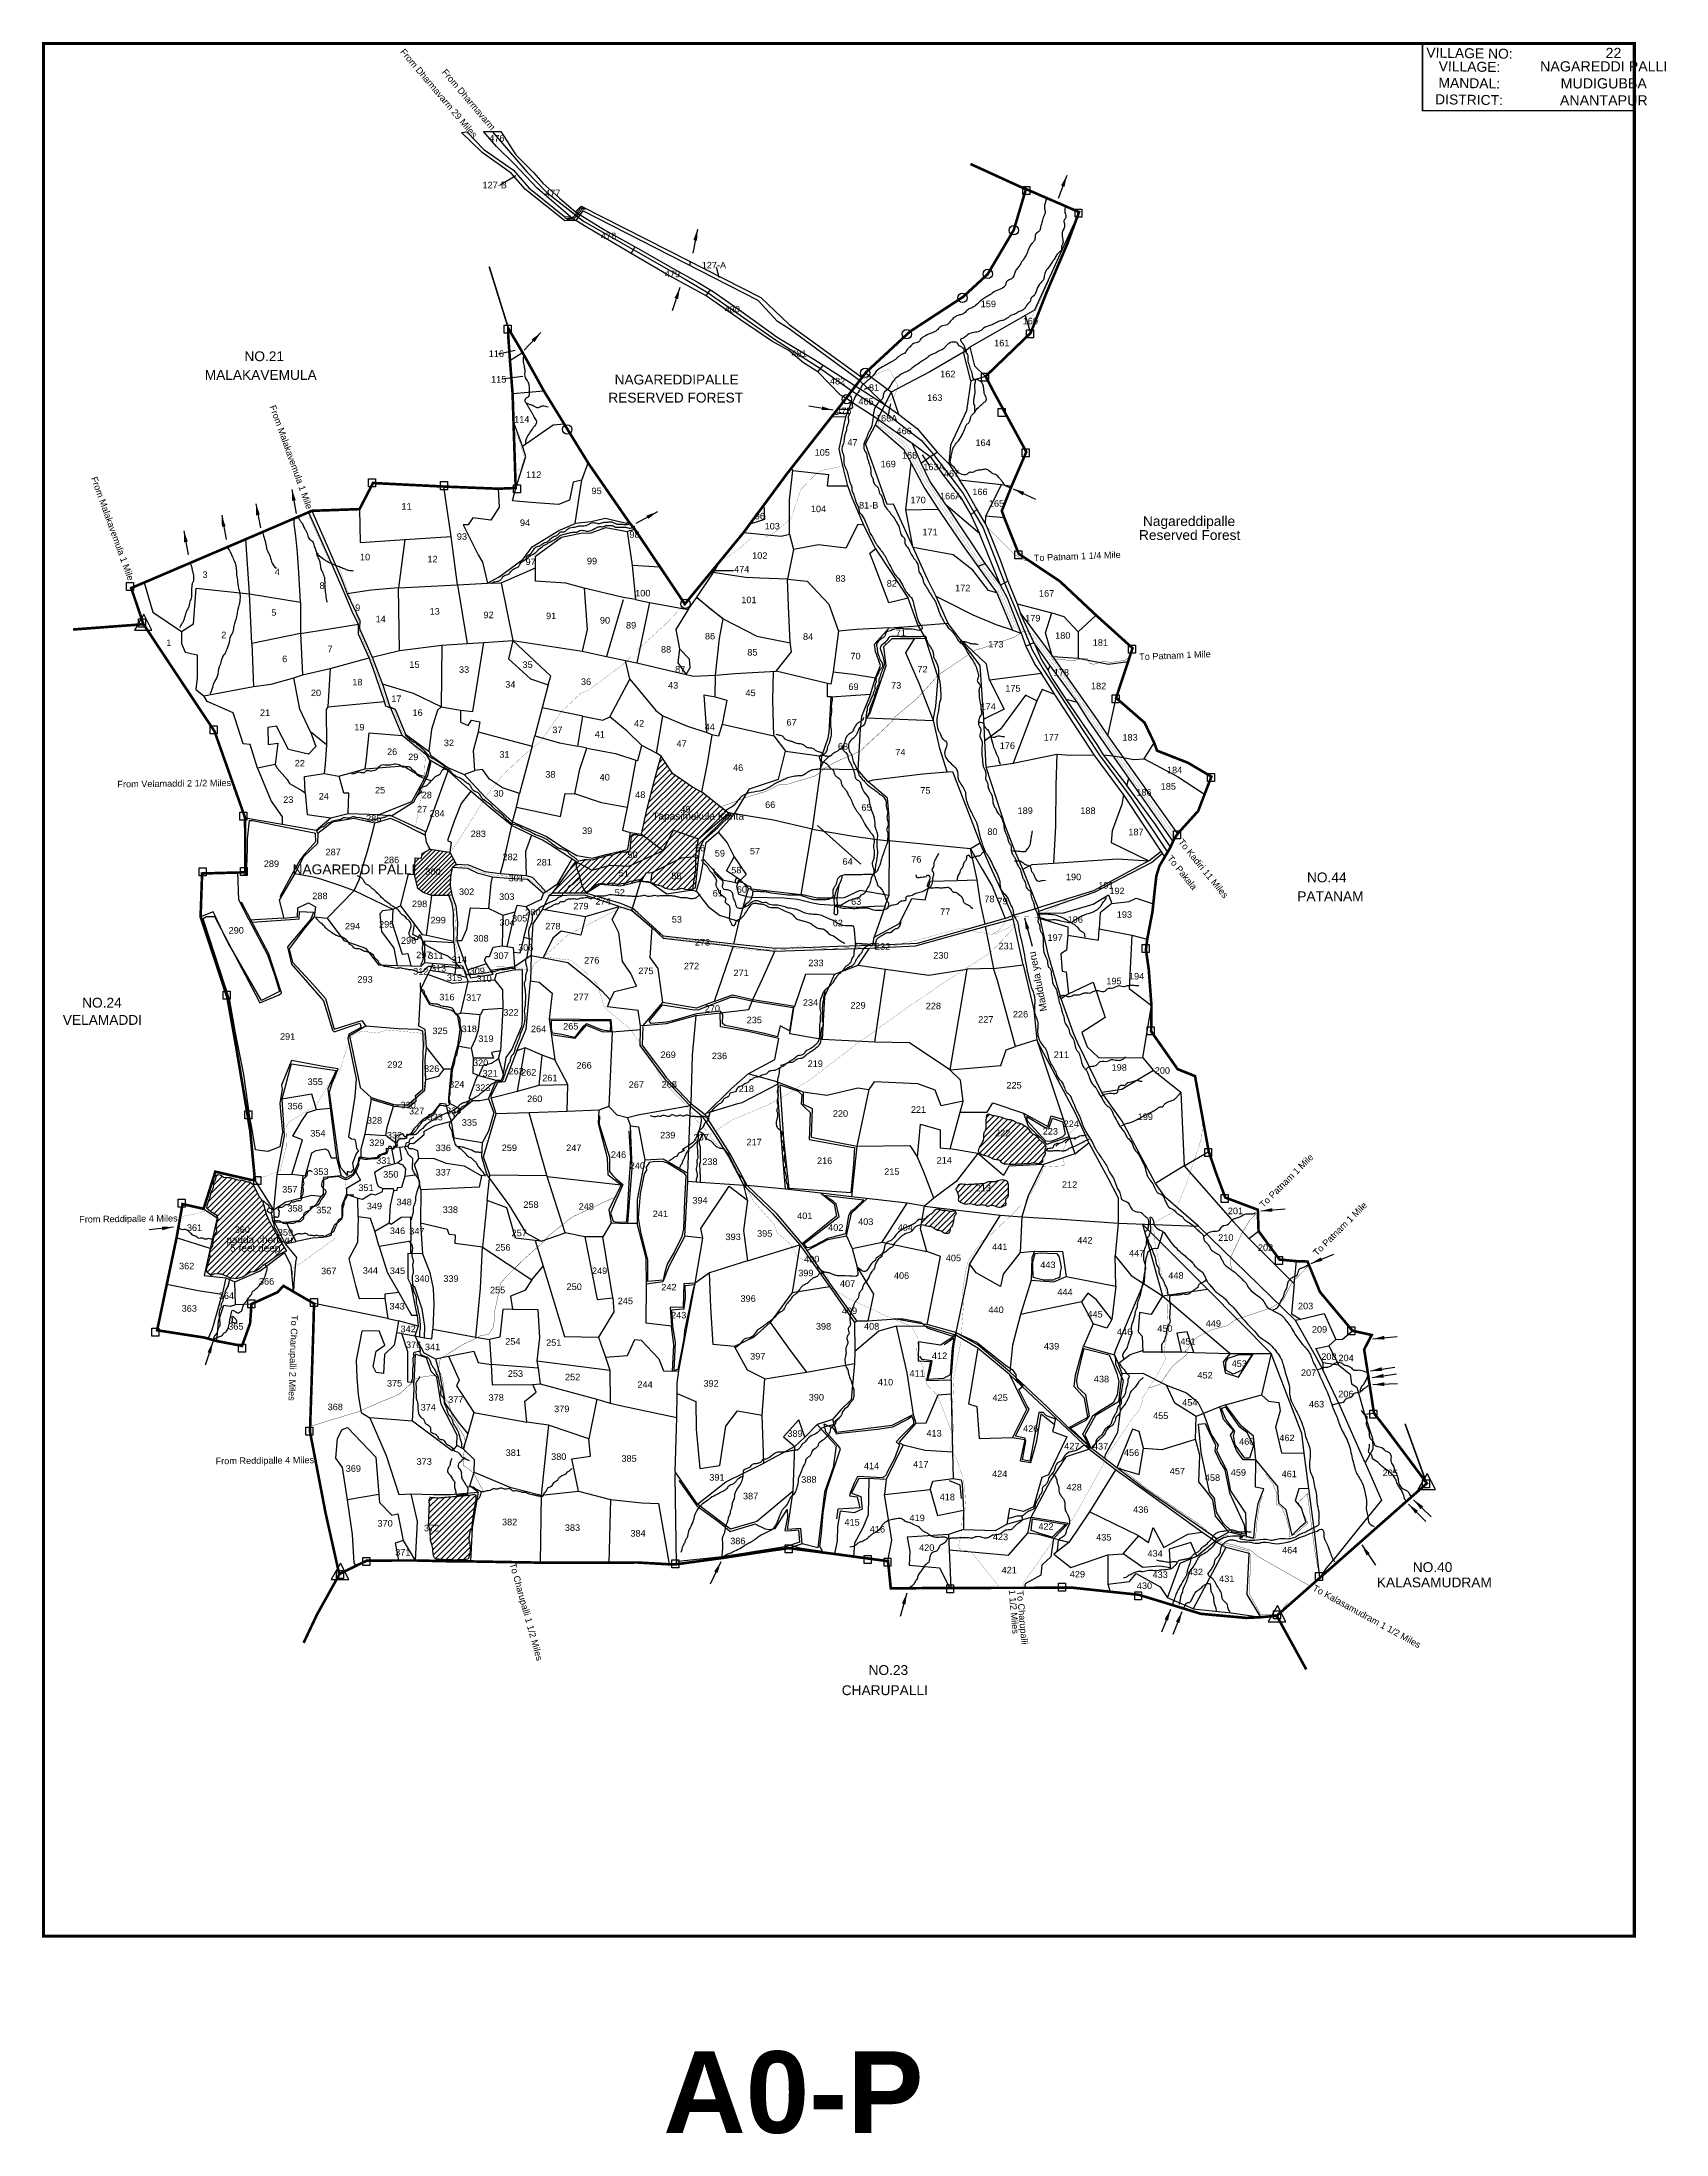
# Model space of a CAD drawing. Header units: feet. Extents: x 182083 to 187049, y 1571345 to 1577743.
import ezdxf
from ezdxf.enums import TextEntityAlignment as Align

# ---------------------------------------------------------------- set-up
doc = ezdxf.new("R2010")
doc.units = ezdxf.units.FT
doc.header["$LTSCALE"] = 15
doc.header["$MEASUREMENT"] = 0
doc.linetypes.add('ACAD_ISO02W100', pattern=[15, 12, -3])
doc.linetypes.add('HIDDEN2', pattern=[0.1875, 0.125, -0.0625])
for name, color, linetype in [('HILL', 223, 'Continuous'), ('PAPER SIZE', 10, 'Continuous'), ('PLOT', 7, 'Continuous'), ('PLOT NO', 7, 'Continuous'), ('ROADS', 6, 'ACAD_ISO02W100'), ('TANKS-STREAM', 4, 'Continuous'), ('TEXT', 1, 'Continuous'), ('VILLAGE', 30, 'Continuous'), ('VILLAGE STONES', 240, 'Continuous')]:
    doc.layers.add(name, color=color, linetype=linetype)
doc.layers.add('VILLAGE BOUNDRY', color=5, linetype='HIDDEN2', lineweight=100)
doc.styles.get("Standard").update_dxf_attribs({"font": 'arial.ttf'})
doc.linetypes.add('DOTS', pattern='A,1e-06,-3,["●",Standard,S=3,R=0,X=-1.25,Y=-1.25],-3', length=6.000001)
doc.linetypes.add('TRACKS', pattern='A,0.15,[130,ltypeshp.shx,S=0.25,R=0,X=0,Y=0],0.15', length=0.3)
doc.dimstyles.get("Standard").update_dxf_attribs({"dimtxt": 0.18, "dimasz": 35, "dimexe": 0.18, "dimexo": 0.0625, "dimgap": 0.09, "dimtad": 0, "dimtih": 1, "dimtoh": 1, "dimdec": 4, "dimzin": 0, "dimdsep": 46, "dimtxsty": 'Standard', "dimcen": 0.09, "dimadec": 0, "dimazin": 0, "dimtfac": 1, "dimtdec": 4, "dimtofl": 0, "dimtmove": 0, "dimatfit": 3, "dimfxl": 0, "dimtolj": 1, "dimtzin": 0, "dimarcsym": 0})

msp = doc.modelspace()

# ---------------------------------------------------------------- texts
at = {"layer": 'PAPER SIZE', "insert": (184380.6, 1571598.1), "char_height": 250, "width": 1494.077, "attachment_point": 2}
msp.add_mtext('{\\fArial|b1|i0|c0|p34;A0-P}', dxfattribs=at)
at = {"layer": 'PLOT NO', "linetype": 'Continuous', "lineweight": -3}
for s, rotation, p in [('From Dharmavarm 29 Miles', 310.28546, (183177, 1577711.5)), ('From Dharmavarm', 310.28546, (183304.4, 1577649.4)), ('From Malakavemula 1 Mile', 289.81093, (182778.5, 1576627.5)), ('From Malakavemula 1 Mile', 289.81093, (182232.6, 1576408.9)), ('To Patnam 1 1/4 Mile', 2.26025, (185116.4, 1576154.6)), ('To Patnam 1 Mile', 2.26025, (185438.5, 1575852.3)), ('From Velamaddi 2 1/2 Miles', 0.67535, (182313.7, 1575463.1)), ('To Kadiri 11 Miles', 308.98454, (185556.4, 1575295.5)), ('To Pakala', 308.98454, (185522.4, 1575245.2)), ('To Patnam 1 Mile', 44.84713, (185817.7, 1574175.8)), ('From Reddipalle 4 Miles', 0.67535, (182196.8, 1574132.1)), ('To Patnam 1 Mile', 44.84713, (185981.4, 1574028.9)), ('To Charupalli 2 Miles', 268.15313, (182845.3, 1573849.8)), ('From Reddipalle 4 Miles', 0.67535, (182614, 1573393)), ('To Charupalli 1 1/2 Miles', 285.58032, (183512.8, 1573088.2)), ('1 1/2 Miles', 274.96522, (185039.1, 1573008.4)), ('To Charupalli ', 274.96522, (185063.7, 1573006.5)), ('To Kalasamudram 1 1/2 Miles', 331.26425, (185966.5, 1573008.4))]:
    msp.add_text(s, height=20, rotation=rotation, dxfattribs=at).set_placement(p)
at = {"layer": 'PLOT NO', "lineweight": -3}
for s, p in [('476', (183474.1, 1577448.1)), ('127-B', (183467.4, 1577305.1)), ('477', (183644.6, 1577280.6)), ('478', (183815.4, 1577149.6)), ('479', (184010.6, 1577033.1)), ('127-A', (184137.7, 1577060.2)), ('480', (184193.8, 1576925.5)), ('159', (184976.9, 1576941.5)), ('160', (185105.2, 1576889.2)), ('116', (183472.5, 1576789.5)), ('481', (184398.3, 1576790.1)), ('161', (185018, 1576821.9)), ('115', (183479.6, 1576710.9)), ('482', (184515.9, 1576705.3)), ('162', (184852.8, 1576727.2)), ('465', (184602.6, 1576643.1)), ('81', (184627.2, 1576685.6)), ('163', (184813.1, 1576654.9)), ('114', (183550.1, 1576588.7)), ('475', (184534.9, 1576614.4)), ('168A', (184665.9, 1576592)), ('47', (184561.4, 1576518)), ('466', (184719.4, 1576553.2)), ('164', (184960.8, 1576517)), ('105', (184469, 1576487.4)), ('169', (184670.6, 1576452)), ('168', (184736, 1576478.6)), ('163A', (184810.4, 1576443.1)), ('112', (183586.5, 1576419.2)), ('467', (184864.2, 1576422.9)), ('11', (183197.8, 1576322.4)), ('95', (183778.9, 1576369.9)), ('104', (184457.5, 1576314.7)), ('81-B', (184611, 1576325.8)), ('170', (184762.2, 1576341.9)), ('166A', (184861.5, 1576353.9)), ('166', (184951.2, 1576366.8)), ('165', (185001.8, 1576331.3)), ('94', (183560.1, 1576272.4)), ('96', (184278.2, 1576292.6)), ('103', (184316, 1576261.9)), ('93', (183367.2, 1576230.3)), ('98', (183894.9, 1576236.4)), ('171', (184798.5, 1576244)), ('4', (182802.3, 1576121.6)), ('10', (183071, 1576167.5)), ('12', (183277.2, 1576161.3)), ('97', (183577.3, 1576152.9)), ('99', (183765, 1576155.3)), ('474', (184222.7, 1576130.1)), ('102', (184278, 1576172)), ('3', (182581.4, 1576113.5)), ('8', (182939.4, 1576079.9)), ('100', (183920.2, 1576057.1)), ('83', (184525, 1576101.9)), ('82', (184681.7, 1576086.8)), ('172', (184898.5, 1576072.8)), ('167', (185154.9, 1576056.3)), ('5', (182792, 1575998)), ('9', (183048.4, 1576012.5)), ('13', (183283.8, 1576001.4)), ('101', (184244.7, 1576036.4)), ('2', (182638.9, 1575929.2)), ('14', (183118.5, 1575978.1)), ('92', (183448.6, 1575990.5)), ('91', (183640, 1575987.5)), ('90', (183804.6, 1575973.9)), ('89', (183884.4, 1575958.8)), ('71', (184709.3, 1575935.8)), ('179', (185112.8, 1575980.5)), ('180', (185204.4, 1575927.4)), ('1', (182470.9, 1575905.3)), ('7', (182963.8, 1575886.1)), ('88', (183991.4, 1575885.1)), ('86', (184125.7, 1575925.5)), ('85', (184255.3, 1575876.1)), ('84', (184425.6, 1575924.2)), ('70', (184570.7, 1575864.6)), ('173', (184999.8, 1575900.9)), ('181', (185319.4, 1575906.1)), ('6', (182825.1, 1575856)), ('15', (183222, 1575838.6)), ('33', (183373.7, 1575823.4)), ('35', (183568, 1575838.3)), ('87', (184034.5, 1575824.2)), ('72', (184775.4, 1575824.5)), ('178', (185200.1, 1575814.6)), ('20', (182920.9, 1575752.1)), ('18', (183047.5, 1575785)), ('34', (183515.1, 1575778)), ('36', (183746.6, 1575786.2)), ('43', (184013, 1575775.3)), ('45', (184249.7, 1575752.2)), ('69', (184564.5, 1575770.9)), ('73', (184695, 1575775.2)), ('175', (185052, 1575765.8)), ('182', (185314, 1575773.2)), ('21', (182765.2, 1575691.4)), ('17', (183166.6, 1575734.1)), ('16', (183231.6, 1575691.6)), ('174', (184976.4, 1575710.5)), ('19', (183053.8, 1575647.1)), ('37', (183659.1, 1575639)), ('41', (183788.9, 1575625.4)), ('42', (183908.9, 1575658.8)), ('44', (184124.9, 1575648)), ('67', (184375.2, 1575661.9)), ('177', (185169.2, 1575616.3)), ('183', (185410.1, 1575616.1)), ('26', (183153.7, 1575572.2)), ('29', (183218.3, 1575556.4)), ('32', (183327.4, 1575599.2)), ('31', (183497.1, 1575563.9)), ('47', (184038.9, 1575596.7)), ('68', (184532.4, 1575588.2)), ('74', (184707.7, 1575570.6)), ('176', (185035, 1575590.8)), ('22', (182871.5, 1575537.1)), ('38', (183637.6, 1575502.7)), ('40', (183803.8, 1575494.1)), ('46', (184211.7, 1575523.4)), ('184', (185546.4, 1575516.1)), ('23', (182836.1, 1575425.8)), ('24', (182944.9, 1575435.9)), ('25', (183116.9, 1575454.5)), ('28', (183259.7, 1575439.9)), ('30', (183479.1, 1575444.7)), ('48', (183912.4, 1575440.6)), ('75', (184784.2, 1575453.8)), ('186', (185452.7, 1575448)), ('185', (185527.2, 1575466.1)), ('285', (183097.4, 1575368.5)), ('27', (183245.3, 1575396.4)), ('284', (183290.9, 1575383.5)), ('49', (184050.5, 1575396)), ('66', (184309.7, 1575410.2)), ('65', (184604, 1575401.5)), ('189', (185089.6, 1575391.7)), ('188', (185281.3, 1575391.7)), ('283', (183417.2, 1575321)), ('39', (183750.1, 1575330.5)), ('80', (184989.4, 1575327.7)), ('187', (185428.2, 1575326.8)), ('289', (182784.6, 1575229.6)), ('287', (182973.5, 1575265.5)), ('286', (183151.9, 1575241.2)), ('282', (183514.5, 1575250.4)), ('281', (183618.8, 1575234.2)), ('50', (183888.8, 1575256.8)), ('56', (184095.1, 1575277.4)), ('59', (184155.9, 1575261.5)), ('57', (184263.2, 1575268.1)), ('64', (184546.4, 1575236.5)), ('76', (184756.5, 1575243.2)), ('300', (183278.9, 1575204.9)), ('301', (183533.2, 1575185.6)), ('51', (183862.2, 1575200.4)), ('55', (184023.3, 1575192)), ('58', (184206.2, 1575210.1)), ('190', (185237.4, 1575189.2)), ('191', (185336.5, 1575163.6)), ('288', (182932.9, 1575131.2)), ('298', (183237.7, 1575106.9)), ('302', (183381.4, 1575143.9)), ('303', (183504.2, 1575128.9)), ('279', (183731.2, 1575100)), ('274', (183798.8, 1575114.8)), ('52', (183849.8, 1575141.8)), ('61', (184149.4, 1575139.4)), ('60', (184223.3, 1575150.9)), ('63', (184572.7, 1575114)), ('78', (184980.4, 1575122)), ('79', (185020.5, 1575115.4)), ('192', (185370.5, 1575146.6)), ('294', (183032.7, 1575038.6)), ('295', (183136.9, 1575044.4)), ('299', (183294.5, 1575057.1)), ('304', (183505.4, 1575050.2)), ('305', (183543.6, 1575062.9)), ('280', (183584, 1575081.5)), ('278', (183645.4, 1575038.7)), ('53', (184024.4, 1575059.5)), ('62', (184516.5, 1575048.3)), ('77', (184844.9, 1575082.8)), ('196', (185242.8, 1575059)), ('193', (185392.9, 1575074.3)), ('290', (182676.9, 1575025.9)), ('296', (183204.1, 1574994.6)), ('308', (183425.4, 1575001.6)), ('306', (183562.1, 1574973.8)), ('273', (184102.7, 1574989.5)), ('232', (184653.6, 1574976.4)), ('231', (185031.4, 1574977.8)), ('197', (185181, 1575003.7)), ('297', (183250.5, 1574950.7)), ('311', (183287.6, 1574948)), ('313', (183295.7, 1574909.8)), ('314', (183359.4, 1574936.4)), ('307', (183486.8, 1574948.3)), ('276', (183764, 1574934.3)), ('272', (184069.1, 1574916.6)), ('233', (184449.7, 1574926.3)), ('230', (184831.8, 1574949.3)), ('293', (183070.8, 1574875.9)), ('312', (183241.3, 1574900.5)), ('315', (183344.4, 1574880.9)), ('309', (183413.9, 1574901.7)), ('310', (183434.8, 1574878.6)), ('275', (183929.7, 1574901.9)), ('271', (184220.9, 1574895.8)), ('195', (185361, 1574870.8)), ('194', (185430.2, 1574885.7)), ('316', (183321.2, 1574821.9)), ('317', (183403.5, 1574820.7)), ('277', (183731.6, 1574822)), ('270', (184132.9, 1574787)), ('234', (184433, 1574805.1)), ('229', (184578.4, 1574796.3)), ('228', (184808.7, 1574794.6)), ('325', (183300.2, 1574718.5)), ('318', (183389.6, 1574724.6)), ('322', (183517.1, 1574774.9)), ('264', (183601.4, 1574724.4)), ('265', (183699.9, 1574732.5)), ('235', (184261.2, 1574751.6)), ('227', (184969.1, 1574753.5)), ('226', (185075.2, 1574769.4)), ('291', (182834.1, 1574701.4)), ('319', (183440.5, 1574694.6)), ('292', (183162.3, 1574615.5)), ('326', (183274.6, 1574603)), ('320', (183424.4, 1574621)), ('321', (183453.4, 1574588.6)), ('263', (183533, 1574595.2)), ('262', (183571.3, 1574591.8)), ('266', (183740.6, 1574613)), ('269', (183997.8, 1574645.4)), ('236', (184154.6, 1574642)), ('219', (184447.7, 1574618.1)), ('211', (185200.2, 1574645.8)), ('198', (185377, 1574606.5)), ('200', (185509, 1574597.3)), ('355', (182918.5, 1574562.9)), ('324', (183351.3, 1574555)), ('323', (183431.1, 1574544.8)), ('261', (183636.1, 1574574.4)), ('267', (183900.5, 1574554)), ('268', (184001.3, 1574555.1)), ('218', (184236.8, 1574541.3)), ('225', (185055.3, 1574552.2)), ('356', (182857.1, 1574488.3)), ('330', (183202.8, 1574491.7)), ('327', (183228.6, 1574473.3)), ('334', (183341.9, 1574474.1)), ('260', (183589.8, 1574510.8)), ('220', (184524.6, 1574465.8)), ('221', (184763.3, 1574477.8)), ('199', (185456.8, 1574455.8)), ('354', (182926.7, 1574405.3)), ('328', (183099.8, 1574444.7)), ('332', (183160.9, 1574399.5)), ('333', (183285.6, 1574454.7)), ('335', (183390, 1574438.3)), ('239', (183996.5, 1574399.6)), ('237', (184098.7, 1574393.3)), ('222', (185020.5, 1574406.2)), ('223', (185166.4, 1574411.5)), ('224', (185230.4, 1574434.3)), ('329', (183106.9, 1574376.3)), ('336', (183310.2, 1574360.7)), ('259', (183512.2, 1574360.8)), ('247', (183709.3, 1574360.8)), ('246', (183846, 1574340)), ('217', (184260.7, 1574378.4)), ('353', (182935.9, 1574287.8)), ('331', (183128.2, 1574322.1)), ('350', (183149.6, 1574279.7)), ('337', (183310.2, 1574286.1)), ('240', (183903.7, 1574306.2)), ('238', (184125.5, 1574318.5)), ('216', (184476.2, 1574321.4)), ('215', (184681.7, 1574288.3)), ('214', (184842.1, 1574322.7)), ('357', (182840.8, 1574234)), ('351', (183073.9, 1574238.8)), ('394', (184095.2, 1574200.2)), ('213', (184961.5, 1574237.9)), ('212', (185225.3, 1574248.5)), ('358', (182857.1, 1574175.8)), ('352', (182945.1, 1574170.4)), ('349', (183099.5, 1574182.6)), ('348', (183190.5, 1574194.9)), ('338', (183331.7, 1574171.7)), ('258', (183578.3, 1574187.2)), ('248', (183747.5, 1574181.5)), ('241', (183973.9, 1574158.9)), ('401', (184415.5, 1574152.8)), ('201', (185732.5, 1574167.9)), ('361', (182549.4, 1574116.6)), ('360', (182695.8, 1574110.4)), ('359', (182827.5, 1574102.3)), ('346', (183170.1, 1574107.1)), ('347', (183229.4, 1574106)), ('257', (183542.4, 1574100.4)), ('393', (184196.5, 1574088.6)), ('395', (184292.9, 1574098.9)), ('402', (184510.4, 1574116.9)), ('403', (184601.9, 1574134.9)), ('404', (184722.9, 1574116.9)), ('442', (185272, 1574077.8)), ('210', (185703, 1574086.3)), ('256', (183492.5, 1574056.5)), ('400', (184436.8, 1574020.6)), ('405', (184870, 1574023.8)), ('441', (185011.8, 1574058.1)), ('447', (185430.3, 1574038.3)), ('202', (185824.4, 1574055.6)), ('362', (182525.4, 1573999.4)), ('366', (182769.7, 1573952.4)), ('367', (182959.9, 1573984.1)), ('344', (183087.2, 1573985.8)), ('345', (183170.1, 1573984.7)), ('340', (183244.8, 1573960.9)), ('339', (183333.7, 1573960.9)), ('249', (183788.1, 1573984.7)), ('399', (184418.8, 1573978.1)), ('407', (184546.3, 1573945.5)), ('406', (184711.4, 1573970)), ('443', (185158.9, 1574003)), ('448', (185550.5, 1573970.5)), ('364', (182647, 1573908.5)), ('255', (183476.3, 1573926.1)), ('250', (183710.5, 1573936.1)), ('245', (183866.9, 1573892.6)), ('242', (184000.1, 1573934.7)), ('396', (184242.3, 1573899.8)), ('444', (185211.2, 1573919.7)), ('363', (182533.5, 1573869.7)), ('343', (183169, 1573876.5)), ('243', (184030.2, 1573849.1)), ('409', (184552.3, 1573862.4)), ('440', (185000.5, 1573865.5)), ('445', (185303.1, 1573851.9)), ('449', (185665, 1573823.6)), ('203', (185947, 1573877.1)), ('365', (182675.7, 1573814.6)), ('342', (183202.8, 1573807)), ('376', (183219.4, 1573758.5)), ('341', (183277.4, 1573751.9)), ('254', (183522.7, 1573768.8)), ('251', (183647.8, 1573765.3)), ('398', (184472.8, 1573814.9)), ('408', (184619.9, 1573814.9)), ('439', (185170.1, 1573754)), ('446', (185393.6, 1573798.2)), ('450', (185516.6, 1573808.1)), ('451', (185587.3, 1573768.6)), ('209', (185989.5, 1573805.6)), ('397', (184271.7, 1573723.4)), ('412', (184827.7, 1573724.9)), ('453', (185744.2, 1573700.8)), ('208', (186018.1, 1573722.4)), ('204', (186070.8, 1573718.3)), ('375', (183161.1, 1573640.8)), ('253', (183530.8, 1573670.4)), ('252', (183705.7, 1573660)), ('244', (183927.1, 1573636.9)), ('392', (184128.9, 1573640.4)), ('410', (184662.5, 1573644.1)), ('411', (184759.1, 1573671)), ('438', (185322.8, 1573653.7)), ('452', (185639.6, 1573665.5)), ('207', (185956.1, 1573673)), ('368', (182979.8, 1573568.5)), ('374', (183264.4, 1573567.3)), ('377', (183348.3, 1573591.1)), ('378', (183472, 1573597.2)), ('379', (183672.4, 1573562.5)), ('390', (184451, 1573597.9)), ('425', (185013, 1573596.9)), ('454', (185592.9, 1573582.2)), ('463', (185980.4, 1573576.9)), ('206', (186070.1, 1573608)), ('426', (185106.4, 1573502.3)), ('455', (185503.9, 1573541.6)), ('389', (184385.6, 1573486.9)), ('413', (184810.8, 1573488)), ('427', (185232.2, 1573448.6)), ('437', (185319.9, 1573448.1)), ('460', (185766.9, 1573462.5)), ('462', (185889.9, 1573473.8)), ('369', (183035.1, 1573380)), ('373', (183251.8, 1573401.5)), ('381', (183524.2, 1573428.7)), ('380', (183663.2, 1573416.4)), ('385', (183878.1, 1573410.7)), ('414', (184619.7, 1573388.1)), ('417', (184770.4, 1573393)), ('456', (185414.9, 1573428.6)), ('457', (185554.8, 1573372.1)), ('459', (185741.5, 1573367.9)), ('391', (184146.9, 1573353)), ('388', (184428.1, 1573346.5)), ('424', (185011.6, 1573363.9)), ('428', (185239.3, 1573323)), ('458', (185662.3, 1573352.3)), ('461', (185897, 1573363.6)), ('205', (186205.8, 1573367)), ('387', (184249.9, 1573295.9)), ('418', (184851.3, 1573293.1)), ('436', (185443, 1573254.6)), ('370', (183132.2, 1573212.5)), ('372', (183274.3, 1573198.2)), ('382', (183513, 1573216.6)), ('383', (183705.2, 1573199.3)), ('384', (183905.7, 1573181.9)), ('415', (184560.2, 1573215.6)), ('416', (184637.8, 1573194.3)), ('419', (184759.2, 1573229.1)), ('422', (185153, 1573202.8)), ('371', (183186.4, 1573123.7)), ('386', (184210.7, 1573158.7)), ('420', (184788.4, 1573138.2)), ('423', (185014.1, 1573171)), ('435', (185329.8, 1573169.9)), ('434', (185486.8, 1573120.4)), ('464', (185898.4, 1573130.6)), ('421', (185040.7, 1573069.4)), ('429', (185249.2, 1573056.9)), ('433', (185502.3, 1573055.5)), ('432', (185609.8, 1573064)), ('430', (185454.3, 1573021.6)), ('431', (185705.9, 1573042.8))]:
    msp.add_text(s, height=20, dxfattribs=at).set_placement(p, align=Align.MIDDLE_CENTER)
at = {"layer": 'PLOT NO', "attachment_point": 2, "rotation": 359.20819}
for s, insert, char_height, width in [('VILLAGE NO:', (186448.4, 1577723.4), 30.373, 298.05), ('VILLAGE:\\PMANDAL:\\PDISTRICT:', (186448.4, 1577682.4), 30.37, 205.932)]:
    msp.add_mtext(s, dxfattribs=dict(at, insert=insert, char_height=char_height, width=width))
at = {"layer": 'PLOT NO', "width": 595.868, "attachment_point": 2}
for s, insert, char_height in [('NAGAREDDI PALLI\\PMUDIGUBBA \\PANANTAPUR ', (186858.7, 1577683.6), 31.168), ('22', (186888.4, 1577724.6), 31.17)]:
    msp.add_mtext(s, dxfattribs=dict(at, insert=insert, char_height=char_height))
at = {"layer": 'TEXT', "color": 1, "lineweight": -3}
for s, p in [('NO.21', (182702, 1576766.5)), ('MALAKAVEMULA', (182580.7, 1576709.3)), ('NAGAREDDIPALLE', (183833.9, 1576695.2)), ('RESERVED FOREST', (183814.7, 1576640)), ('Nagareddipalle', (185449.6, 1576262.3)), ('Reserved Forest', (185437.5, 1576219.8)), ('NO.44', (185951.1, 1575172.8)), ('PATANAM', (185921.6, 1575115.1)), ('NO.24', (182205.7, 1574789.7)), ('VELAMADDI', (182146.7, 1574736.8)), ('NO.40', (186274.6, 1573063.5)), ('KALASAMUDRAM', (186164.8, 1573016.8)), ('NO.23', (184610.5, 1572748.8)), ('CHARUPALLI', (184528.6, 1572687.1))]:
    msp.add_text(s, height=30, dxfattribs=at).set_placement(p)
at = {"layer": 'TEXT', "color": 7, "lineweight": -3}
for s, p in [('Tapasimakula Kunta', (183949.6, 1575364.2)), ('padda cheruvu', (182646.2, 1574069.4)), ('5 feet deep', (182658.3, 1574043.4))]:
    msp.add_text(s, height=22, dxfattribs=at).set_placement(p)
msp.add_text('Maddula yeru', height=22, rotation=101.20739, dxfattribs=at).set_placement((185157, 1574780.1))
at = {"layer": 'VILLAGE', "lineweight": -3}
msp.add_text('NAGAREDDI PALLI', height=30, dxfattribs=at).set_placement((182849.4, 1575197.4))

# ---------------------------------------------------------------- hatches: boundary and pattern name
at = {"layer": 'TANKS-STREAM', "lineweight": -3}
h = msp.add_hatch(dxfattribs=at)
h.set_pattern_fill('ANSI31', color=256, scale=100)
h.paths.add_polyline_path([(183933.7, 1575398.3), (183915.9, 1575319.9), (183982.2, 1575270.3), (184013.6, 1575331.9), (184090.4, 1575305.8), (184182.7, 1575383.8), (184106.4, 1575444.5), (184069.5, 1575465.9), (184029.6, 1575492.9), (184012, 1575504.2), (183976.4, 1575558.7), (183974.5, 1575552.2), (183956.5, 1575485.4)])
h.paths.add_polyline_path([(184029.8, 1575380.5), (184071.1, 1575380.5), (184071.1, 1575411.2), (184029.8, 1575411.2)], flags=24)
h = msp.add_hatch(dxfattribs=at)
h.set_pattern_fill('ANSI31', color=256, scale=100)
h.paths.add_polyline_path([(184149.2, 1575340.5), (184189.1, 1575379.2), (184182.7, 1575383.8), (184090.4, 1575305.8), (184090, 1575305.9), (184082.4, 1575254.2), (184091.6, 1575252.7), (184095.1, 1575277.4), (184106.4, 1575302.3)])
h.paths.add_polyline_path([(184074.4, 1575261.9), (184115.7, 1575261.9), (184115.7, 1575292.6), (184074.4, 1575292.6)], flags=9)
h = msp.add_hatch(dxfattribs=at)
h.set_pattern_fill('ANSI31', color=256, scale=100)
h.paths.add_polyline_path([(184037.7, 1575246.1), (184082, 1575251), (184082.1, 1575212.1), (184076.6, 1575173.7), (184073.8, 1575152.8), (184081.3, 1575156), (184091.6, 1575252.7), (184082.4, 1575254.2), (184090, 1575305.9), (184013.6, 1575331.9), (183982.2, 1575270.3), (183877.2, 1575222.3), (183820.2, 1575225.7), (183764.4, 1575209.8), (183715.8, 1575236.9), (183643.6, 1575139.2), (183748.2, 1575139.1), (183790.3, 1575165.8), (183853.3, 1575161.2), (183914.3, 1575175.8), (183929.1, 1575201.2), (183948.3, 1575201.4)])
h.paths.add_polyline_path([(184074.4, 1575261.9), (184115.7, 1575261.9), (184115.7, 1575292.6), (184074.4, 1575292.6)], flags=9)
h.paths.add_polyline_path([(183841.5, 1575184.9), (183882.8, 1575184.9), (183882.8, 1575215.5), (183841.5, 1575215.5)], flags=24)
h = msp.add_hatch(dxfattribs=at)
h.set_pattern_fill('ANSI31', color=256, scale=100)
h.paths.add_polyline_path([(183919.7, 1575317), (183915.6, 1575315.9), (183906.8, 1575316.9), (183900.7, 1575319.2), (183889.8, 1575319.4), (183885.1, 1575312.9), (183885.1, 1575305.8), (183883.5, 1575295), (183881.1, 1575270.3), (183873, 1575266.4), (183857.5, 1575266.3), (183846.9, 1575264.1), (183838.1, 1575261.2), (183833.3, 1575258.9), (183828.4, 1575256.5), (183818.2, 1575257.2), (183809, 1575254.2), (183780.3, 1575246.9), (183770.3, 1575242.3), (183765.7, 1575241.4), (183750.9, 1575242.7), (183741.8, 1575242.2), (183736, 1575240), (183722.3, 1575238.6), (183720.9, 1575234.1), (183764.4, 1575209.8), (183820.2, 1575225.7), (183877.2, 1575222.3), (183982.2, 1575270.3)])
h = msp.add_hatch(dxfattribs=at)
h.set_pattern_fill('ANSI31', color=256, scale=100)
h.paths.add_polyline_path([(184082.1, 1575212.1), (184082, 1575251), (184037.7, 1575246.1), (183948.3, 1575201.4), (183944.2, 1575173), (183951.2, 1575171.1), (183956, 1575167.5), (183966.8, 1575163.6), (183977, 1575162.1), (183982.3, 1575158.5), (183988.2, 1575154.5), (183999.1, 1575153.1), (184006.1, 1575151.9), (184016.7, 1575149.5), (184032, 1575152.6), (184038.9, 1575154.4), (184049.6, 1575152.2), (184057.2, 1575151.1), (184065.4, 1575151.8), (184071.5, 1575151.8), (184073.8, 1575152.8), (184076.6, 1575173.7)])
h.paths.add_polyline_path([(184002.7, 1575176.6), (184043.8, 1575176.6), (184043.8, 1575206.7), (184002.7, 1575206.7)], flags=24)
h = msp.add_hatch(dxfattribs=at)
h.set_pattern_fill('ANSI31', color=256, scale=100)
edge = h.paths.add_edge_path()
edge.add_spline(control_points=[(185276.9, 1574400.5), (185274.7, 1574399.5), (185268.4, 1574396.9), (185258.7, 1574399.8), (185248.4, 1574391.3), (185234.9, 1574391.1), (185219.2, 1574389.2), (185208.5, 1574383), (185199.6, 1574374.8), (185188.8, 1574375.6), (185176.8, 1574372), (185175.5, 1574358.8), (185165.7, 1574361.2), (185159.7, 1574359.7), (185155, 1574356.6), (185154.2, 1574352), (185146.7, 1574352.7), (185154, 1574360.7), (185151.7, 1574367.4), (185146.8, 1574376.2), (185138.3, 1574380.6), (185131.5, 1574387.3), (185128, 1574392.5), (185123.1, 1574400.5), (185106.5, 1574403), (185100.7, 1574421.5), (185085.1, 1574429.4), (185075.4, 1574436.6), (185063.3, 1574436.9), (185055, 1574443.5), (185044.4, 1574448.2), (185032.3, 1574447.4), (185020.2, 1574453.5), (185008.1, 1574458.1), (184996.8, 1574459.5), (184989, 1574460.1), (184983.1, 1574462.2), (184978.3, 1574466.4), (184973.4, 1574461.7), (184970.8, 1574454.5), (184970.4, 1574444.6), (184970.6, 1574433.7), (184970.2, 1574424.9), (184969.8, 1574415.2), (184959.8, 1574404.4), (184964.8, 1574388.9), (184959.2, 1574378.4), (184955.6, 1574371.6), (184949.9, 1574362.8), (184945.1, 1574350.7), (184955.4, 1574336.7), (184978.4, 1574337.4), (184994.8, 1574321.6), (185012.9, 1574325.2), (185016.9, 1574312.3), (185033.7, 1574310.3), (185049.9, 1574309.7), (185069.4, 1574310.6), (185084.9, 1574311.6), (185097.4, 1574311.3), (185106.6, 1574312.3), (185114.3, 1574315.2), (185121.7, 1574312.6), (185128.7, 1574312.2), (185135.2, 1574310.8), (185139, 1574314.4), (185144, 1574317), (185140, 1574328.1), (185147.1, 1574335.2), (185151.3, 1574343), (185149.7, 1574347.8), (185149.7, 1574351.3), (185149.7, 1574352.9)], knot_values=[0, 0, 0, 0, 7.085131, 20.105773, 26.634319, 44.92594, 58.758928, 73.974026, 81.493787, 93.7045, 104.844799, 115.609729, 122.109538, 130.335921, 134.212447, 138.460413, 141.963044, 149.660148, 157.51232, 163.079079, 179.459759, 184.728999, 191.719586, 198.425502, 211.681599, 236.434383, 247.633607, 263.436559, 271.500605, 282.636697, 294.287668, 305.519921, 317.843597, 334.265827, 344.109371, 352.116945, 357.139384, 363.436635, 367.546743, 374.643398, 386.579294, 396.665021, 407.477172, 413.285405, 425.049033, 447.902539, 454.737414, 460.222391, 470.666469, 487.451463, 493.082437, 519.80149, 548.165881, 555.610984, 568.699827, 578.75613, 602.713478, 619.017428, 636.937403, 649.208913, 656.614504, 664.584947, 672.879663, 678.96619, 686.389942, 690.645987, 694.142714, 701.68401, 718.26943, 721.702555, 727.517563, 732.299677, 732.299677, 732.299677, 732.299677], degree=3, periodic=0)
h.paths.add_polyline_path([(184992.2, 1574391.2), (185048.8, 1574391.2), (185048.8, 1574421.3), (184992.2, 1574421.3)], flags=25)
h = msp.add_hatch(dxfattribs=at)
h.set_pattern_fill('ANSI31', color=256, scale=100)
h.paths.add_polyline_path([(182757.7, 1574199.6), (182747.5, 1574210.9), (182728.5, 1574248.3), (182719, 1574256.9), (182711.8, 1574257.1), (182696.6, 1574262.4), (182680.6, 1574263.2), (182668.1, 1574267.3), (182658.7, 1574269.6), (182651.2, 1574269.9), (182638, 1574270.8), (182630.1, 1574277.3), (182621.1, 1574279), (182615.9, 1574276.4), (182615.8, 1574271.6), (182613.2, 1574262.2), (182609.4, 1574257.7), (182608.9, 1574250.5), (182607.4, 1574239.6), (182601.8, 1574227.5), (182596.7, 1574208.2), (182593.7, 1574200), (182590.4, 1574190.7), (182588.1, 1574184.3), (182587.2, 1574175.8), (182592.7, 1574170.7), (182599, 1574164.7), (182617.4, 1574153.8), (182621.5, 1574144.1), (182619.8, 1574138.4), (182618.6, 1574134.1), (182615.6, 1574119.3), (182617.3, 1574105.1), (182612.2, 1574096.8), (182607.6, 1574084), (182605.6, 1574061.4), (182603, 1574058.1), (182597.2, 1574049), (182595.9, 1574040.1), (182597, 1574025.4), (182590.7, 1574006.6), (182586.1, 1573988.9), (182588.6, 1573979.7), (182600.2, 1573970.7), (182610.5, 1573975.6), (182625.4, 1573974.5), (182632.2, 1573974.6), (182655.7, 1573964.6), (182662.1, 1573962.4), (182677.7, 1573960.4), (182687.9, 1573962.8), (182694.7, 1573964.9), (182706.8, 1573971.7), (182720.1, 1573980.2), (182729.2, 1573981.1), (182739.1, 1573984.9), (182749.6, 1573992.2), (182758.5, 1574000.6), (182773.5, 1574009.8), (182786.2, 1574019.6), (182801.3, 1574030.1), (182816, 1574038.3), (182822.2, 1574041.8), (182830.4, 1574044.7), (182805.1, 1574086.4), (182778.6, 1574135.3), (182768.3, 1574157.6)])
h.paths.add_polyline_path([(182674.1, 1574082.2), (182725.2, 1574082.2), (182725.2, 1574109.8), (182674.1, 1574109.8)], flags=24)
h = msp.add_hatch(dxfattribs=at)
h.set_pattern_fill('ANSI31', color=256, scale=100)
edge = h.paths.add_edge_path()
edge.add_spline(control_points=[(184884.1, 1574247.9), (184884.1, 1574247.9), (184886.7, 1574248.5), (184896.2, 1574250.7), (184910, 1574247.1), (184925, 1574249.2), (184939.1, 1574249.1), (184952.2, 1574251.1), (184965.2, 1574250.8), (184973, 1574256.6), (184983.3, 1574257.9), (184994.4, 1574255.1), (185010.3, 1574263.4), (185040.6, 1574264.5), (185038.6, 1574237.4), (185037.5, 1574223.3), (185040.3, 1574211.5), (185027, 1574204.5), (185031.3, 1574194.1), (185031.5, 1574184.1), (185022.7, 1574184.2), (185014.6, 1574177.7), (185000.8, 1574180.7), (184988.1, 1574188.2), (184975.3, 1574179.9), (184963.8, 1574188.1), (184950.8, 1574186.3), (184936.8, 1574184.6), (184922.8, 1574192.8), (184906.7, 1574186.8), (184895.4, 1574193.2), (184882.3, 1574199.1), (184887.6, 1574211.2), (184883.3, 1574219.6), (184882, 1574227.7), (184874.2, 1574235), (184883.4, 1574240), (184883.8, 1574245.1), (184884.1, 1574247.9)], knot_values=[0, 0, 0, 0, 4.036568, 8.073136, 29.005068, 41.152576, 53.069734, 71.306524, 81.182189, 90.899843, 98.937837, 111.907533, 123.337177, 152.923021, 177.360436, 187.588219, 198.024638, 209.225224, 222.804343, 227.206641, 235.471209, 242.665238, 258.404014, 273.356514, 283.402188, 298.354649, 309.430678, 322.183141, 339.868191, 354.359208, 368.834654, 378.985006, 390.565856, 400.084237, 406.222614, 415.932682, 422.427111, 430.59581, 430.59581, 430.59581, 430.59581], degree=3, periodic=0)
h.paths.add_polyline_path([(184933.1, 1574222.5), (184989.9, 1574222.5), (184989.9, 1574253.1), (184933.1, 1574253.1)], flags=24)
h = msp.add_hatch(dxfattribs=at)
h.set_pattern_fill('ANSI31', color=256, scale=100)
edge = h.paths.add_edge_path()
edge.add_spline(control_points=[(184771.2, 1574125.1), (184771.7, 1574125.2), (184779.2, 1574125.4), (184790.1, 1574119.5), (184807.9, 1574120.2), (184816.4, 1574107.2), (184831.4, 1574108.6), (184839.1, 1574099.2), (184849.1, 1574097.7), (184859.6, 1574099.5), (184858.4, 1574111.5), (184863.5, 1574118.8), (184867.5, 1574124.9), (184868.5, 1574130.3), (184870.8, 1574135.8), (184870.5, 1574141.1), (184871.6, 1574147.4), (184873.6, 1574152.9), (184879.5, 1574158.4), (184877.3, 1574166.9), (184870.8, 1574169), (184865.1, 1574167.1), (184857.9, 1574166.3), (184851, 1574169.9), (184844.2, 1574169.9), (184837.8, 1574169.4), (184829.7, 1574172.4), (184814.9, 1574177.2), (184809.2, 1574161.2), (184799.7, 1574158.3), (184795.3, 1574154.6), (184790.3, 1574151.5), (184786.2, 1574145.6), (184779.7, 1574143.3), (184775.7, 1574143), (184774.5, 1574142.9)], knot_values=[11.137682, 11.137682, 11.137682, 11.137682, 12.715383, 34.042607, 46.000741, 63.335298, 72.9538, 87.26114, 95.540364, 103.159366, 114.534805, 123.992481, 130.142512, 136.101079, 140.443051, 147.757778, 151.572767, 159.630293, 164.957239, 174.919988, 178.266316, 184.425511, 192.583512, 199.12196, 207.173147, 212.52532, 218.222406, 233.294715, 250.762656, 257.452271, 262.243844, 267.715225, 275.107768, 283.238046, 287.086629, 287.086629, 287.086629, 287.086629], degree=3, periodic=0)
edge.add_line((184774.5, 1574142.9), (184771.2, 1574125.1))
h = msp.add_hatch(dxfattribs=at)
h.set_pattern_fill('ANSI31', color=256, scale=100)
edge = h.paths.add_edge_path()
edge.add_spline(control_points=[(183403.1, 1573247.9), (183403.4, 1573250.4), (183404.2, 1573255.8), (183406.4, 1573266.6), (183408.6, 1573275.2), (183409.2, 1573280.7)], knot_values=[159.252531, 159.252531, 159.252531, 159.252531, 166.856974, 175.714446, 192.473145, 192.473145, 192.473145, 192.473145], degree=3, periodic=0)
edge.add_spline(control_points=[(183409.2, 1573280.7), (183409, 1573280.6), (183408.7, 1573280.5), (183408.5, 1573280.4)], knot_values=[35.484257, 35.484257, 35.484257, 35.484257, 36.191435, 36.191435, 36.191435, 36.191435], degree=3, periodic=0)
edge.add_spline(control_points=[(183407.7, 1573279.9), (183407.9, 1573280.1), (183408.2, 1573280.2), (183408.5, 1573280.4)], knot_values=[36.191435, 36.191435, 36.191435, 36.191435, 37.1688, 37.1688, 37.1688, 37.1688], degree=3, periodic=0)
edge.add_spline(control_points=[(183408.5, 1573280.4), (183408.7, 1573280.5), (183409, 1573280.6), (183409.2, 1573280.7)], knot_values=[35.484257, 35.484257, 35.484257, 35.484257, 36.191435, 36.191435, 36.191435, 36.191435], degree=3, periodic=0)
edge.add_spline(control_points=[(183409.2, 1573280.7), (183409.2, 1573281), (183409.2, 1573281.3), (183409.3, 1573281.7)], knot_values=[158.242746, 158.242746, 158.242746, 158.242746, 159.252531, 159.252531, 159.252531, 159.252531], degree=3, periodic=0)
edge.add_spline(control_points=[(183409.3, 1573281.7), (183409.3, 1573282.5), (183409.4, 1573283.9), (183409.4, 1573285.3), (183409.4, 1573285.9)], knot_values=[153.818643, 153.818643, 153.818643, 153.818643, 156.421388, 158.242746, 158.242746, 158.242746, 158.242746], degree=3, periodic=0)
edge.add_spline(control_points=[(183409.4, 1573285.9), (183409.4, 1573288.3), (183409.3, 1573290.6), (183409.4, 1573293.4)], knot_values=[146.330399, 146.330399, 146.330399, 146.330399, 153.818643, 153.818643, 153.818643, 153.818643], degree=3, periodic=0)
edge.add_spline(control_points=[(183409.4, 1573293.4), (183409.4, 1573293.7), (183409.4, 1573294.8), (183409.5, 1573295.9), (183409.6, 1573296.7)], knot_values=[143.407243, 143.407243, 143.407243, 143.407243, 144.326684, 146.330399, 146.330399, 146.330399, 146.330399], degree=3, periodic=0)
edge.add_spline(control_points=[(183409.6, 1573296.7), (183409.6, 1573296.8), (183409.6, 1573297), (183409.6, 1573297.2)], knot_values=[142.929659, 142.929659, 142.929659, 142.929659, 143.407243, 143.407243, 143.407243, 143.407243], degree=3, periodic=0)
edge.add_spline(control_points=[(183409.6, 1573297.2), (183409.6, 1573297.7), (183409.6, 1573298.2), (183409.5, 1573298.6)], knot_values=[141.538069, 141.538069, 141.538069, 141.538069, 142.929659, 142.929659, 142.929659, 142.929659], degree=3, periodic=0)
edge.add_spline(control_points=[(183409.5, 1573298.6), (183409.5, 1573298.7), (183409.5, 1573298.8), (183409.5, 1573298.9)], knot_values=[141.212204, 141.212204, 141.212204, 141.212204, 141.538069, 141.538069, 141.538069, 141.538069], degree=3, periodic=0)
edge.add_spline(control_points=[(183409.5, 1573298.9), (183409.4, 1573299.1), (183409.4, 1573299.2), (183409.4, 1573299.3)], knot_values=[140.761748, 140.761748, 140.761748, 140.761748, 141.212204, 141.212204, 141.212204, 141.212204], degree=3, periodic=0)
edge.add_spline(control_points=[(183409.4, 1573299.3), (183409.4, 1573299.4), (183409.3, 1573299.5), (183409.3, 1573299.6)], knot_values=[140.449939, 140.449939, 140.449939, 140.449939, 140.761748, 140.761748, 140.761748, 140.761748], degree=3, periodic=0)
edge.add_spline(control_points=[(183409.3, 1573299.6), (183409.3, 1573299.6), (183409.3, 1573299.7), (183409.2, 1573299.8)], knot_values=[140.220295, 140.220295, 140.220295, 140.220295, 140.449939, 140.449939, 140.449939, 140.449939], degree=3, periodic=0)
edge.add_spline(control_points=[(183409.2, 1573299.8), (183409.2, 1573299.9), (183409.2, 1573299.9), (183409.1, 1573300)], knot_values=[139.832738, 139.832738, 139.832738, 139.832738, 140.220295, 140.220295, 140.220295, 140.220295], degree=3, periodic=0)
edge.add_spline(control_points=[(183409.1, 1573300), (183409.1, 1573300.1), (183409.1, 1573300.1), (183409, 1573300.1)], knot_values=[139.677264, 139.677264, 139.677264, 139.677264, 139.832738, 139.832738, 139.832738, 139.832738], degree=3, periodic=0)
edge.add_spline(control_points=[(183409, 1573300.1), (183409, 1573300.1), (183409, 1573300.2), (183409, 1573300.2), (183409, 1573300.2)], knot_values=[139.522712, 139.522712, 139.522712, 139.522712, 139.591913, 139.677264, 139.677264, 139.677264, 139.677264], degree=3, periodic=0)
edge.add_spline(control_points=[(183409, 1573300.2), (183409, 1573300.3), (183408.9, 1573300.3), (183408.9, 1573300.3)], knot_values=[139.368908, 139.368908, 139.368908, 139.368908, 139.522712, 139.522712, 139.522712, 139.522712], degree=3, periodic=0)
edge.add_spline(control_points=[(183408.9, 1573300.3), (183408.9, 1573300.4), (183408.9, 1573300.4), (183408.8, 1573300.4)], knot_values=[139.21266, 139.21266, 139.21266, 139.21266, 139.368908, 139.368908, 139.368908, 139.368908], degree=3, periodic=0)
edge.add_spline(control_points=[(183408.8, 1573300.4), (183408.8, 1573300.4), (183408.8, 1573300.5), (183408.8, 1573300.5)], knot_values=[139.05887, 139.05887, 139.05887, 139.05887, 139.21266, 139.21266, 139.21266, 139.21266], degree=3, periodic=0)
edge.add_spline(control_points=[(183408.8, 1573300.5), (183408.7, 1573300.5), (183408.7, 1573300.5), (183408.7, 1573300.6)], knot_values=[138.90261, 138.90261, 138.90261, 138.90261, 139.05887, 139.05887, 139.05887, 139.05887], degree=3, periodic=0)
edge.add_spline(control_points=[(183408.7, 1573300.6), (183408.6, 1573300.6), (183408.6, 1573300.6), (183408.6, 1573300.6)], knot_values=[138.748833, 138.748833, 138.748833, 138.748833, 138.90261, 138.90261, 138.90261, 138.90261], degree=3, periodic=0)
edge.add_spline(control_points=[(183408.6, 1573300.6), (183408.6, 1573300.7), (183408.5, 1573300.7), (183408.5, 1573300.7)], knot_values=[138.592558, 138.592558, 138.592558, 138.592558, 138.748833, 138.748833, 138.748833, 138.748833], degree=3, periodic=0)
edge.add_spline(control_points=[(183408.5, 1573300.7), (183408.4, 1573300.7), (183408.4, 1573300.8), (183408.4, 1573300.8)], knot_values=[138.412845, 138.412845, 138.412845, 138.412845, 138.592558, 138.592558, 138.592558, 138.592558], degree=3, periodic=0)
edge.add_spline(control_points=[(183408.4, 1573300.8), (183408.3, 1573300.8), (183408.3, 1573300.8), (183408.2, 1573300.9)], knot_values=[138.20534, 138.20534, 138.20534, 138.20534, 138.412845, 138.412845, 138.412845, 138.412845], degree=3, periodic=0)
edge.add_spline(control_points=[(183408.2, 1573300.9), (183408.2, 1573300.9), (183408.1, 1573300.9), (183408.1, 1573300.9)], knot_values=[137.973577, 137.973577, 137.973577, 137.973577, 138.20534, 138.20534, 138.20534, 138.20534], degree=3, periodic=0)
edge.add_spline(control_points=[(183408.1, 1573300.9), (183408, 1573301), (183407.9, 1573301), (183407.8, 1573301)], knot_values=[137.663719, 137.663719, 137.663719, 137.663719, 137.973577, 137.973577, 137.973577, 137.973577], degree=3, periodic=0)
edge.add_spline(control_points=[(183407.8, 1573301), (183407.8, 1573301.1), (183407.7, 1573301.1), (183407.6, 1573301.1)], knot_values=[137.353663, 137.353663, 137.353663, 137.353663, 137.663719, 137.663719, 137.663719, 137.663719], degree=3, periodic=0)
edge.add_spline(control_points=[(183407.6, 1573301.1), (183407.5, 1573301.1), (183407.4, 1573301.1), (183407.3, 1573301.2)], knot_values=[137.043667, 137.043667, 137.043667, 137.043667, 137.353663, 137.353663, 137.353663, 137.353663], degree=3, periodic=0)
edge.add_spline(control_points=[(183407.3, 1573301.2), (183407.1, 1573301.2), (183406.9, 1573301.2), (183406.6, 1573301.2)], knot_values=[136.267194, 136.267194, 136.267194, 136.267194, 137.043667, 137.043667, 137.043667, 137.043667], degree=3, periodic=0)
edge.add_spline(control_points=[(183406.6, 1573301.2), (183406.5, 1573301.3), (183406.3, 1573301.3), (183406.2, 1573301.3)], knot_values=[135.816934, 135.816934, 135.816934, 135.816934, 136.267194, 136.267194, 136.267194, 136.267194], degree=3, periodic=0)
edge.add_spline(control_points=[(183406.2, 1573301.3), (183406, 1573301.3), (183405.8, 1573301.3), (183405.5, 1573301.2)], knot_values=[135.184412, 135.184412, 135.184412, 135.184412, 135.816934, 135.816934, 135.816934, 135.816934], degree=3, periodic=0)
edge.add_spline(control_points=[(183405.5, 1573301.2), (183405.3, 1573301.2), (183405.1, 1573301.2), (183404.9, 1573301.2)], knot_values=[134.580899, 134.580899, 134.580899, 134.580899, 135.184412, 135.184412, 135.184412, 135.184412], degree=3, periodic=0)
edge.add_spline(control_points=[(183404.9, 1573301.2), (183403.7, 1573301.1), (183402.5, 1573300.8), (183401.3, 1573300.6)], knot_values=[131.588263, 131.588263, 131.588263, 131.588263, 134.580899, 134.580899, 134.580899, 134.580899], degree=3, periodic=0)
edge.add_spline(control_points=[(183401.3, 1573300.6), (183400.7, 1573300.4), (183399.5, 1573300.2), (183398.3, 1573299.9), (183397.7, 1573299.8)], knot_values=[128.572008, 128.572008, 128.572008, 128.572008, 130.020919, 131.588263, 131.588263, 131.588263, 131.588263], degree=3, periodic=0)
edge.add_spline(control_points=[(183397.7, 1573299.8), (183396, 1573299.5), (183394.4, 1573299.2), (183392.9, 1573299)], knot_values=[124.026579, 124.026579, 124.026579, 124.026579, 128.572008, 128.572008, 128.572008, 128.572008], degree=3, periodic=0)
edge.add_spline(control_points=[(183392.9, 1573299), (183391.4, 1573298.9), (183389.9, 1573298.7), (183388.5, 1573298.6)], knot_values=[119.439388, 119.439388, 119.439388, 119.439388, 124.026579, 124.026579, 124.026579, 124.026579], degree=3, periodic=0)
edge.add_spline(control_points=[(183388.5, 1573298.6), (183386.7, 1573298.5), (183380.6, 1573298.1), (183373.8, 1573297.7), (183368.9, 1573297.2)], knot_values=[99.215361, 99.215361, 99.215361, 99.215361, 105.053754, 119.439388, 119.439388, 119.439388, 119.439388], degree=3, periodic=0)
edge.add_spline(control_points=[(183368.9, 1573297.2), (183366.6, 1573297), (183358.8, 1573296.2), (183345.9, 1573294.3), (183335, 1573293.8), (183329.3, 1573293.5)], knot_values=[59.524693, 59.524693, 59.524693, 59.524693, 66.466215, 82.237151, 99.215361, 99.215361, 99.215361, 99.215361], degree=3, periodic=0)
edge.add_spline(control_points=[(183329.3, 1573293.5), (183326, 1573293.3), (183316.1, 1573292.7), (183306.3, 1573291.4), (183299.6, 1573291)], knot_values=[29.764858, 29.764858, 29.764858, 29.764858, 39.510187, 59.524693, 59.524693, 59.524693, 59.524693], degree=3, periodic=0)
edge.add_spline(control_points=[(183299.6, 1573291), (183298.8, 1573291), (183295.6, 1573290.8), (183292.3, 1573290.8), (183289.8, 1573290.9)], knot_values=[19.906563, 19.906563, 19.906563, 19.906563, 22.198234, 29.764858, 29.764858, 29.764858, 29.764858], degree=3, periodic=0)
edge.add_spline(control_points=[(183289.8, 1573290.9), (183286.5, 1573291), (183283.1, 1573291.2), (183279.8, 1573291.4)], knot_values=[9.921752, 9.921752, 9.921752, 9.921752, 19.906563, 19.906563, 19.906563, 19.906563], degree=3, periodic=0)
edge.add_spline(control_points=[(183279.8, 1573291.4), (183276.5, 1573291.7), (183273.2, 1573292), (183269.9, 1573292.3)], knot_values=[0, 0, 0, 0, 9.921752, 9.921752, 9.921752, 9.921752], degree=3, periodic=0)
edge.add_spline(control_points=[(183270.1, 1573292.1), (183270.1, 1573292.1), (183270.2, 1573292.1), (183270.2, 1573292.1)], knot_values=[631.677039, 631.677039, 631.677039, 631.677039, 631.793446, 631.793446, 631.793446, 631.793446], degree=3, periodic=0)
edge.add_spline(control_points=[(183270.4, 1573291.8), (183270.4, 1573291.8), (183270.4, 1573291.7), (183270.5, 1573291.7)], knot_values=[631.021006, 631.021006, 631.021006, 631.021006, 631.115472, 631.115472, 631.115472, 631.115472], degree=3, periodic=0)
edge.add_spline(control_points=[(183270.5, 1573291.3), (183270.6, 1573291.3), (183270.6, 1573291.3), (183270.6, 1573291.3)], knot_values=[630.326345, 630.326345, 630.326345, 630.326345, 630.442789, 630.442789, 630.442789, 630.442789], degree=3, periodic=0)
edge.add_spline(control_points=[(183270.5, 1573291), (183270.5, 1573290.9), (183270.5, 1573290.9), (183270.5, 1573290.8)], knot_values=[629.770459, 629.770459, 629.770459, 629.770459, 629.998428, 629.998428, 629.998428, 629.998428], degree=3, periodic=0)
edge.add_spline(control_points=[(183270.4, 1573290.6), (183270.4, 1573290.4), (183270.3, 1573290.1), (183270.2, 1573289.9)], knot_values=[628.7257, 628.7257, 628.7257, 628.7257, 629.535337, 629.535337, 629.535337, 629.535337], degree=3, periodic=0)
edge.add_spline(control_points=[(183270.2, 1573289.9), (183270.1, 1573289.7), (183270, 1573289.6), (183269.9, 1573289.4)], knot_values=[628.29219, 628.29219, 628.29219, 628.29219, 628.7257, 628.7257, 628.7257, 628.7257], degree=3, periodic=0)
edge.add_spline(control_points=[(183269.9, 1573289.4), (183269.8, 1573289.2), (183269.6, 1573288.9), (183269.4, 1573288.6)], knot_values=[627.490852, 627.490852, 627.490852, 627.490852, 628.29219, 628.29219, 628.29219, 628.29219], degree=3, periodic=0)
edge.add_spline(control_points=[(183269.4, 1573288.6), (183269.2, 1573288.3), (183269, 1573287.9), (183268.8, 1573287.5)], knot_values=[626.533569, 626.533569, 626.533569, 626.533569, 627.490852, 627.490852, 627.490852, 627.490852], degree=3, periodic=0)
edge.add_spline(control_points=[(183268.8, 1573287.5), (183268.4, 1573287), (183268.1, 1573286.4), (183267.8, 1573285.8)], knot_values=[625.018285, 625.018285, 625.018285, 625.018285, 626.533569, 626.533569, 626.533569, 626.533569], degree=3, periodic=0)
edge.add_spline(control_points=[(183267.8, 1573285.8), (183267.7, 1573285.6), (183267.6, 1573285.4), (183267.5, 1573285.3)], knot_values=[624.534278, 624.534278, 624.534278, 624.534278, 625.018285, 625.018285, 625.018285, 625.018285], degree=3, periodic=0)
edge.add_spline(control_points=[(183267.5, 1573285.3), (183267.4, 1573285.1), (183267.3, 1573284.9), (183267.3, 1573284.8)], knot_values=[624.09256, 624.09256, 624.09256, 624.09256, 624.534278, 624.534278, 624.534278, 624.534278], degree=3, periodic=0)
edge.add_spline(control_points=[(183267.3, 1573284.8), (183267.2, 1573284.6), (183267.2, 1573284.5), (183267.1, 1573284.4), (183267.1, 1573284.3)], knot_values=[623.697857, 623.697857, 623.697857, 623.697857, 623.991537, 624.09256, 624.09256, 624.09256, 624.09256], degree=3, periodic=0)
edge.add_spline(control_points=[(183267.1, 1573284.3), (183267, 1573284.2), (183267, 1573284), (183267, 1573283.9)], knot_values=[623.322255, 623.322255, 623.322255, 623.322255, 623.697857, 623.697857, 623.697857, 623.697857], degree=3, periodic=0)
edge.add_spline(control_points=[(183267, 1573283.9), (183266.9, 1573283.8), (183266.9, 1573283.7), (183266.9, 1573283.6)], knot_values=[623.018131, 623.018131, 623.018131, 623.018131, 623.322255, 623.322255, 623.322255, 623.322255], degree=3, periodic=0)
edge.add_spline(control_points=[(183266.9, 1573283.6), (183266.9, 1573283.4), (183266.8, 1573283.3), (183266.8, 1573283.1)], knot_values=[622.555244, 622.555244, 622.555244, 622.555244, 623.018131, 623.018131, 623.018131, 623.018131], degree=3, periodic=0)
edge.add_spline(control_points=[(183266.8, 1573283.1), (183266.8, 1573283), (183266.8, 1573282.9), (183266.8, 1573282.8)], knot_values=[622.242033, 622.242033, 622.242033, 622.242033, 622.555244, 622.555244, 622.555244, 622.555244], degree=3, periodic=0)
edge.add_spline(control_points=[(183266.8, 1573282.8), (183266.8, 1573282.4), (183266.8, 1573282), (183266.8, 1573281.6)], knot_values=[621.087459, 621.087459, 621.087459, 621.087459, 622.242033, 622.242033, 622.242033, 622.242033], degree=3, periodic=0)
edge.add_spline(control_points=[(183266.8, 1573281.6), (183266.8, 1573281.4), (183266.9, 1573281.2), (183266.9, 1573281)], knot_values=[620.4105, 620.4105, 620.4105, 620.4105, 621.087459, 621.087459, 621.087459, 621.087459], degree=3, periodic=0)
edge.add_spline(control_points=[(183266.9, 1573281), (183266.9, 1573280.6), (183267, 1573280.2), (183267.1, 1573279.8)], knot_values=[619.17542, 619.17542, 619.17542, 619.17542, 620.4105, 620.4105, 620.4105, 620.4105], degree=3, periodic=0)
edge.add_spline(control_points=[(183267.1, 1573279.8), (183267.1, 1573279.7), (183267.1, 1573279.3), (183267.2, 1573279), (183267.2, 1573278.8)], knot_values=[618.134645, 618.134645, 618.134645, 618.134645, 618.529206, 619.17542, 619.17542, 619.17542, 619.17542], degree=3, periodic=0)
edge.add_spline(control_points=[(183267.2, 1573278.8), (183267.4, 1573277.8), (183267.5, 1573276.8), (183267.5, 1573275.8)], knot_values=[615.079522, 615.079522, 615.079522, 615.079522, 618.134645, 618.134645, 618.134645, 618.134645], degree=3, periodic=0)
edge.add_spline(control_points=[(183267.5, 1573275.8), (183267.5, 1573275.2), (183267.6, 1573274.5), (183267.6, 1573273.9)], knot_values=[613.189567, 613.189567, 613.189567, 613.189567, 615.079522, 615.079522, 615.079522, 615.079522], degree=3, periodic=0)
edge.add_spline(control_points=[(183267.6, 1573273.9), (183267.6, 1573271.5), (183267.6, 1573268.7), (183267.5, 1573266.1), (183267.5, 1573265.9)], knot_values=[605.228959, 605.228959, 605.228959, 605.228959, 612.559212, 613.189567, 613.189567, 613.189567, 613.189567], degree=3, periodic=0)
edge.add_spline(control_points=[(183267.5, 1573265.9), (183267.4, 1573262), (183267.5, 1573258.3), (183267.3, 1573254.5)], knot_values=[593.884498, 593.884498, 593.884498, 593.884498, 605.228959, 605.228959, 605.228959, 605.228959], degree=3, periodic=0)
edge.add_spline(control_points=[(183267.3, 1573254.5), (183267.3, 1573254.5), (183267.1, 1573249.2), (183266.6, 1573243.9), (183266.4, 1573238.7)], knot_values=[577.988705, 577.988705, 577.988705, 577.988705, 578.174466, 593.884498, 593.884498, 593.884498, 593.884498], degree=3, periodic=0)
edge.add_spline(control_points=[(183266.4, 1573238.7), (183266.4, 1573238.3), (183266.3, 1573234.3), (183266.4, 1573230.3), (183266.3, 1573226.7)], knot_values=[566.028272, 566.028272, 566.028272, 566.028272, 567.137092, 577.988705, 577.988705, 577.988705, 577.988705], degree=3, periodic=0)
edge.add_spline(control_points=[(183266.3, 1573226.7), (183266.3, 1573225.5), (183266.2, 1573223.1), (183266, 1573220.8), (183265.9, 1573219.6)], knot_values=[558.95154, 558.95154, 558.95154, 558.95154, 562.576275, 566.028272, 566.028272, 566.028272, 566.028272], degree=3, periodic=0)
edge.add_spline(control_points=[(183265.9, 1573219.6), (183265.7, 1573217.6), (183265.5, 1573215.7), (183265.4, 1573213.7)], knot_values=[553.054362, 553.054362, 553.054362, 553.054362, 558.95154, 558.95154, 558.95154, 558.95154], degree=3, periodic=0)
edge.add_spline(control_points=[(183265.4, 1573213.7), (183265.4, 1573212.6), (183265.3, 1573211.4), (183265.4, 1573210.3)], knot_values=[549.576883, 549.576883, 549.576883, 549.576883, 553.054362, 553.054362, 553.054362, 553.054362], degree=3, periodic=0)
edge.add_spline(control_points=[(183265.4, 1573210.3), (183265.4, 1573210.2), (183265.4, 1573209.4), (183265.5, 1573208.6), (183265.6, 1573207.9)], knot_values=[547.156168, 547.156168, 547.156168, 547.156168, 547.283657, 549.576883, 549.576883, 549.576883, 549.576883], degree=3, periodic=0)
edge.add_spline(control_points=[(183265.6, 1573207.9), (183265.9, 1573205), (183266.5, 1573202.1), (183267.2, 1573199.2)], knot_values=[538.295329, 538.295329, 538.295329, 538.295329, 547.156168, 547.156168, 547.156168, 547.156168], degree=3, periodic=0)
edge.add_spline(control_points=[(183267.2, 1573199.2), (183267.6, 1573197.2), (183268.3, 1573194.4), (183268.8, 1573191.6), (183269, 1573190.7)], knot_values=[529.656977, 529.656977, 529.656977, 529.656977, 535.576252, 538.295329, 538.295329, 538.295329, 538.295329], degree=3, periodic=0)
edge.add_spline(control_points=[(183269, 1573190.7), (183269.4, 1573188.5), (183269.7, 1573186.3), (183270, 1573184.2)], knot_values=[523.071067, 523.071067, 523.071067, 523.071067, 529.656977, 529.656977, 529.656977, 529.656977], degree=3, periodic=0)
edge.add_spline(control_points=[(183270, 1573184.2), (183270.3, 1573181.3), (183270.5, 1573178.5), (183270.7, 1573175.7)], knot_values=[514.540539, 514.540539, 514.540539, 514.540539, 523.071067, 523.071067, 523.071067, 523.071067], degree=3, periodic=0)
edge.add_spline(control_points=[(183270.7, 1573175.7), (183270.8, 1573173.6), (183270.8, 1573171.5), (183270.9, 1573169.4)], knot_values=[508.258119, 508.258119, 508.258119, 508.258119, 514.540539, 514.540539, 514.540539, 514.540539], degree=3, periodic=0)
edge.add_spline(control_points=[(183270.9, 1573169.4), (183270.9, 1573168.1), (183270.9, 1573166.8), (183270.9, 1573165.5)], knot_values=[504.39787, 504.39787, 504.39787, 504.39787, 508.258119, 508.258119, 508.258119, 508.258119], degree=3, periodic=0)
edge.add_spline(control_points=[(183270.9, 1573165.5), (183270.9, 1573165.1), (183270.9, 1573163.6), (183270.9, 1573162), (183270.9, 1573160.8)], knot_values=[499.736872, 499.736872, 499.736872, 499.736872, 500.808752, 504.39787, 504.39787, 504.39787, 504.39787], degree=3, periodic=0)
edge.add_spline(control_points=[(183270.9, 1573160.8), (183271, 1573160.4), (183271, 1573160), (183271.1, 1573159.6)], knot_values=[498.508134, 498.508134, 498.508134, 498.508134, 499.736872, 499.736872, 499.736872, 499.736872], degree=3, periodic=0)
edge.add_spline(control_points=[(183271.1, 1573159.6), (183271.1, 1573159.5), (183271.1, 1573159.2), (183271.2, 1573158.9), (183271.2, 1573158.7)], knot_values=[497.606403, 497.606403, 497.606403, 497.606403, 497.810286, 498.508134, 498.508134, 498.508134, 498.508134], degree=3, periodic=0)
edge.add_spline(control_points=[(183271.2, 1573158.7), (183271.3, 1573158.3), (183271.4, 1573157.9), (183271.5, 1573157.5)], knot_values=[496.372378, 496.372378, 496.372378, 496.372378, 497.606403, 497.606403, 497.606403, 497.606403], degree=3, periodic=0)
edge.add_spline(control_points=[(183271.5, 1573157.5), (183271.6, 1573157.1), (183271.7, 1573156.7), (183271.9, 1573156.2)], knot_values=[495.006546, 495.006546, 495.006546, 495.006546, 496.372378, 496.372378, 496.372378, 496.372378], degree=3, periodic=0)
edge.add_spline(control_points=[(183271.9, 1573156.2), (183272.1, 1573155.6), (183272.3, 1573154.9), (183272.6, 1573154.2)], knot_values=[492.896052, 492.896052, 492.896052, 492.896052, 495.006546, 495.006546, 495.006546, 495.006546], degree=3, periodic=0)
edge.add_spline(control_points=[(183272.6, 1573154.2), (183273.1, 1573153), (183273.6, 1573151.9), (183274.2, 1573150.7)], knot_values=[489.029094, 489.029094, 489.029094, 489.029094, 492.896052, 492.896052, 492.896052, 492.896052], degree=3, periodic=0)
edge.add_spline(control_points=[(183274.2, 1573150.7), (183274.6, 1573149.7), (183275.1, 1573148.4), (183275.6, 1573147.1), (183275.7, 1573146.8)], knot_values=[484.933206, 484.933206, 484.933206, 484.933206, 487.993812, 489.029094, 489.029094, 489.029094, 489.029094], degree=3, periodic=0)
edge.add_spline(control_points=[(183275.7, 1573146.8), (183276, 1573145.8), (183276.3, 1573144.7), (183276.5, 1573143.7)], knot_values=[481.694856, 481.694856, 481.694856, 481.694856, 484.933206, 484.933206, 484.933206, 484.933206], degree=3, periodic=0)
edge.add_spline(control_points=[(183276.5, 1573143.7), (183276.7, 1573142.9), (183276.9, 1573142.2), (183277, 1573141.4)], knot_values=[479.370743, 479.370743, 479.370743, 479.370743, 481.694856, 481.694856, 481.694856, 481.694856], degree=3, periodic=0)
edge.add_spline(control_points=[(183277, 1573141.4), (183277.2, 1573140.2), (183277.4, 1573139), (183277.5, 1573137.8)], knot_values=[475.700454, 475.700454, 475.700454, 475.700454, 479.370743, 479.370743, 479.370743, 479.370743], degree=3, periodic=0)
edge.add_spline(control_points=[(183277.5, 1573137.8), (183277.8, 1573135.9), (183277.9, 1573134), (183278.1, 1573132.2)], knot_values=[470.12954, 470.12954, 470.12954, 470.12954, 475.700454, 475.700454, 475.700454, 475.700454], degree=3, periodic=0)
edge.add_spline(control_points=[(183278.1, 1573132.2), (183278.1, 1573131.7), (183278.3, 1573129.6), (183278.5, 1573127.5), (183278.7, 1573125.9)], knot_values=[463.773722, 463.773722, 463.773722, 463.773722, 465.354699, 470.12954, 470.12954, 470.12954, 470.12954], degree=3, periodic=0)
edge.add_spline(control_points=[(183278.7, 1573125.9), (183279.1, 1573122.5), (183279.6, 1573118.9), (183280.2, 1573115.2), (183280.2, 1573115.1)], knot_values=[452.885233, 452.885233, 452.885233, 452.885233, 463.287973, 463.773722, 463.773722, 463.773722, 463.773722], degree=3, periodic=0)
edge.add_spline(control_points=[(183280.2, 1573115.1), (183280.4, 1573114.4), (183280.5, 1573113.7), (183280.6, 1573113.1)], knot_values=[450.900576, 450.900576, 450.900576, 450.900576, 452.885233, 452.885233, 452.885233, 452.885233], degree=3, periodic=0)
edge.add_spline(control_points=[(183280.6, 1573113.1), (183280.7, 1573112.5), (183280.9, 1573112), (183281, 1573111.4)], knot_values=[449.251359, 449.251359, 449.251359, 449.251359, 450.900576, 450.900576, 450.900576, 450.900576], degree=3, periodic=0)
edge.add_spline(control_points=[(183281, 1573111.4), (183281.1, 1573111), (183281.3, 1573110.5), (183281.5, 1573110.1)], knot_values=[447.837779, 447.837779, 447.837779, 447.837779, 449.251359, 449.251359, 449.251359, 449.251359], degree=3, periodic=0)
edge.add_spline(control_points=[(183281.5, 1573110.1), (183281.6, 1573109.8), (183281.7, 1573109.5), (183281.8, 1573109.3)], knot_values=[446.954986, 446.954986, 446.954986, 446.954986, 447.837779, 447.837779, 447.837779, 447.837779], degree=3, periodic=0)
edge.add_spline(control_points=[(183281.8, 1573109.3), (183281.9, 1573109.1), (183282, 1573108.9), (183282.1, 1573108.7)], knot_values=[446.29318, 446.29318, 446.29318, 446.29318, 446.954986, 446.954986, 446.954986, 446.954986], degree=3, periodic=0)
edge.add_spline(control_points=[(183282.1, 1573108.7), (183282.2, 1573108.4), (183282.3, 1573108.2), (183282.5, 1573107.9)], knot_values=[445.408889, 445.408889, 445.408889, 445.408889, 446.29318, 446.29318, 446.29318, 446.29318], degree=3, periodic=0)
edge.add_spline(control_points=[(183282.5, 1573107.9), (183282.6, 1573107.7), (183282.7, 1573107.6), (183282.8, 1573107.4)], knot_values=[444.78879, 444.78879, 444.78879, 444.78879, 445.408889, 445.408889, 445.408889, 445.408889], degree=3, periodic=0)
edge.add_spline(control_points=[(183282.8, 1573107.4), (183282.9, 1573107.3), (183283.1, 1573107), (183283.3, 1573106.8), (183283.4, 1573106.7)], knot_values=[443.871788, 443.871788, 443.871788, 443.871788, 444.262687, 444.78879, 444.78879, 444.78879, 444.78879], degree=3, periodic=0)
edge.add_spline(control_points=[(183283.4, 1573106.7), (183283.5, 1573106.5), (183283.7, 1573106.4), (183283.8, 1573106.2)], knot_values=[443.250234, 443.250234, 443.250234, 443.250234, 443.871788, 443.871788, 443.871788, 443.871788], degree=3, periodic=0)
edge.add_spline(control_points=[(183283.8, 1573106.2), (183284, 1573106), (183284.1, 1573105.9), (183284.3, 1573105.7)], knot_values=[442.584405, 442.584405, 442.584405, 442.584405, 443.250234, 443.250234, 443.250234, 443.250234], degree=3, periodic=0)
edge.add_spline(control_points=[(183284.3, 1573105.7), (183284.5, 1573105.5), (183284.7, 1573105.3), (183285, 1573105.2)], knot_values=[441.706824, 441.706824, 441.706824, 441.706824, 442.584405, 442.584405, 442.584405, 442.584405], degree=3, periodic=0)
edge.add_spline(control_points=[(183285, 1573105.2), (183285.1, 1573105), (183285.3, 1573104.9), (183285.5, 1573104.8)], knot_values=[441.088242, 441.088242, 441.088242, 441.088242, 441.706824, 441.706824, 441.706824, 441.706824], degree=3, periodic=0)
edge.add_spline(control_points=[(183285.5, 1573104.8), (183285.7, 1573104.6), (183286, 1573104.5), (183286.3, 1573104.3)], knot_values=[440.163091, 440.163091, 440.163091, 440.163091, 441.088242, 441.088242, 441.088242, 441.088242], degree=3, periodic=0)
edge.add_spline(control_points=[(183286.3, 1573104.3), (183286.4, 1573104.3), (183286.6, 1573104.2), (183286.7, 1573104.1), (183286.8, 1573104)], knot_values=[439.545487, 439.545487, 439.545487, 439.545487, 439.836158, 440.163091, 440.163091, 440.163091, 440.163091], degree=3, periodic=0)
edge.add_spline(control_points=[(183286.8, 1573104), (183287, 1573103.9), (183287.2, 1573103.9), (183287.4, 1573103.8)], knot_values=[438.875597, 438.875597, 438.875597, 438.875597, 439.545487, 439.545487, 439.545487, 439.545487], degree=3, periodic=0)
edge.add_spline(control_points=[(183287.4, 1573103.8), (183287.7, 1573103.7), (183288, 1573103.6), (183288.3, 1573103.5)], knot_values=[438.005343, 438.005343, 438.005343, 438.005343, 438.875597, 438.875597, 438.875597, 438.875597], degree=3, periodic=0)
edge.add_spline(control_points=[(183288.3, 1573103.5), (183288.5, 1573103.4), (183288.8, 1573103.3), (183289.1, 1573103.3)], knot_values=[437.101825, 437.101825, 437.101825, 437.101825, 438.005343, 438.005343, 438.005343, 438.005343], degree=3, periodic=0)
edge.add_spline(control_points=[(183289.1, 1573103.3), (183289.6, 1573103.2), (183290, 1573103.1), (183290.5, 1573103)], knot_values=[435.727865, 435.727865, 435.727865, 435.727865, 437.101825, 437.101825, 437.101825, 437.101825], degree=3, periodic=0)
edge.add_spline(control_points=[(183290.5, 1573103), (183291.3, 1573102.9), (183292.2, 1573102.8), (183293.1, 1573102.8)], knot_values=[433.120362, 433.120362, 433.120362, 433.120362, 435.727865, 435.727865, 435.727865, 435.727865], degree=3, periodic=0)
edge.add_spline(control_points=[(183293.1, 1573102.8), (183294.1, 1573102.7), (183300.8, 1573102.5), (183307.3, 1573101.3), (183312.9, 1573101.1), (183313, 1573101.1)], knot_values=[413.213394, 413.213394, 413.213394, 413.213394, 416.245894, 432.743622, 433.120362, 433.120362, 433.120362, 433.120362], degree=3, periodic=0)
edge.add_spline(control_points=[(183313, 1573101.1), (183316.5, 1573101), (183322.9, 1573101.3), (183332.9, 1573101.5), (183339.4, 1573100.6), (183343.1, 1573100.3)], knot_values=[383.103694, 383.103694, 383.103694, 383.103694, 393.550087, 402.245836, 413.213394, 413.213394, 413.213394, 413.213394], degree=3, periodic=0)
edge.add_spline(control_points=[(183343.1, 1573100.3), (183344.2, 1573100.2), (183349.6, 1573099.9), (183357.6, 1573100.6), (183364.5, 1573100.6), (183367, 1573100.7)], knot_values=[359.187207, 359.187207, 359.187207, 359.187207, 362.566195, 375.518982, 383.103694, 383.103694, 383.103694, 383.103694], degree=3, periodic=0)
edge.add_spline(control_points=[(183367, 1573100.7), (183367.8, 1573100.8), (183368.8, 1573100.8), (183369.9, 1573100.9), (183370.1, 1573101)], knot_values=[356.045555, 356.045555, 356.045555, 356.045555, 358.516664, 359.187207, 359.187207, 359.187207, 359.187207], degree=3, periodic=0)
edge.add_spline(control_points=[(183370.1, 1573101), (183372, 1573101.1), (183373.8, 1573101.4), (183375.7, 1573101.5)], knot_values=[350.443314, 350.443314, 350.443314, 350.443314, 356.045555, 356.045555, 356.045555, 356.045555], degree=3, periodic=0)
edge.add_spline(control_points=[(183375.7, 1573101.5), (183375.9, 1573101.5), (183377.3, 1573101.5), (183378.8, 1573101.5), (183380, 1573101.5)], knot_values=[346.148828, 346.148828, 346.148828, 346.148828, 346.66417, 350.443314, 350.443314, 350.443314, 350.443314], degree=3, periodic=0)
edge.add_spline(control_points=[(183380, 1573101.5), (183380.4, 1573101.5), (183380.8, 1573101.6), (183381.1, 1573101.6)], knot_values=[345.068951, 345.068951, 345.068951, 345.068951, 346.148828, 346.148828, 346.148828, 346.148828], degree=3, periodic=0)
edge.add_spline(control_points=[(183381.1, 1573101.6), (183381.5, 1573101.6), (183381.8, 1573101.7), (183382.1, 1573101.7)], knot_values=[344.097848, 344.097848, 344.097848, 344.097848, 345.068951, 345.068951, 345.068951, 345.068951], degree=3, periodic=0)
edge.add_spline(control_points=[(183382.1, 1573101.7), (183382.4, 1573101.8), (183382.7, 1573101.9), (183382.9, 1573101.9)], knot_values=[343.217363, 343.217363, 343.217363, 343.217363, 344.097848, 344.097848, 344.097848, 344.097848], degree=3, periodic=0)
edge.add_spline(control_points=[(183382.9, 1573101.9), (183383.2, 1573102), (183383.4, 1573102.1), (183383.7, 1573102.2)], knot_values=[342.44791, 342.44791, 342.44791, 342.44791, 343.217363, 343.217363, 343.217363, 343.217363], degree=3, periodic=0)
edge.add_spline(control_points=[(183383.7, 1573102.2), (183383.8, 1573102.2), (183384, 1573102.3), (183384.2, 1573102.4)], knot_values=[341.906551, 341.906551, 341.906551, 341.906551, 342.44791, 342.44791, 342.44791, 342.44791], degree=3, periodic=0)
edge.add_spline(control_points=[(183384.2, 1573102.4), (183384.2, 1573102.4), (183384.4, 1573102.5), (183384.5, 1573102.5), (183384.6, 1573102.6)], knot_values=[341.442951, 341.442951, 341.442951, 341.442951, 341.594747, 341.906551, 341.906551, 341.906551, 341.906551], degree=3, periodic=0)
edge.add_spline(control_points=[(183384.6, 1573102.6), (183384.8, 1573102.7), (183385, 1573102.8), (183385.2, 1573102.9)], knot_values=[340.825307, 340.825307, 340.825307, 340.825307, 341.442951, 341.442951, 341.442951, 341.442951], degree=3, periodic=0)
edge.add_spline(control_points=[(183385.2, 1573102.9), (183385.3, 1573103), (183385.4, 1573103.1), (183385.6, 1573103.2)], knot_values=[340.362465, 340.362465, 340.362465, 340.362465, 340.825307, 340.825307, 340.825307, 340.825307], degree=3, periodic=0)
edge.add_spline(control_points=[(183385.6, 1573103.2), (183385.7, 1573103.3), (183385.9, 1573103.4), (183386.1, 1573103.6)], knot_values=[339.741406, 339.741406, 339.741406, 339.741406, 340.362465, 340.362465, 340.362465, 340.362465], degree=3, periodic=0)
edge.add_spline(control_points=[(183386.1, 1573103.6), (183386.2, 1573103.7), (183386.3, 1573103.8), (183386.4, 1573103.9)], knot_values=[339.282603, 339.282603, 339.282603, 339.282603, 339.741406, 339.741406, 339.741406, 339.741406], degree=3, periodic=0)
edge.add_spline(control_points=[(183386.4, 1573103.9), (183386.6, 1573104), (183386.7, 1573104.2), (183386.8, 1573104.3)], knot_values=[338.746994, 338.746994, 338.746994, 338.746994, 339.282603, 339.282603, 339.282603, 339.282603], degree=3, periodic=0)
edge.add_spline(control_points=[(183386.8, 1573104.3), (183386.9, 1573104.4), (183387, 1573104.5), (183387, 1573104.6)], knot_values=[338.356358, 338.356358, 338.356358, 338.356358, 338.746994, 338.746994, 338.746994, 338.746994], degree=3, periodic=0)
edge.add_spline(control_points=[(183387, 1573104.6), (183387.1, 1573104.7), (183387.2, 1573104.8), (183387.2, 1573104.9)], knot_values=[338.045335, 338.045335, 338.045335, 338.045335, 338.356358, 338.356358, 338.356358, 338.356358], degree=3, periodic=0)
edge.add_spline(control_points=[(183387.2, 1573104.9), (183387.3, 1573105), (183387.4, 1573105.1), (183387.5, 1573105.3)], knot_values=[337.58281, 337.58281, 337.58281, 337.58281, 338.045335, 338.045335, 338.045335, 338.045335], degree=3, periodic=0)
edge.add_spline(control_points=[(183387.5, 1573105.3), (183387.5, 1573105.3), (183387.6, 1573105.4), (183387.6, 1573105.5)], knot_values=[337.275511, 337.275511, 337.275511, 337.275511, 337.58281, 337.58281, 337.58281, 337.58281], degree=3, periodic=0)
edge.add_spline(control_points=[(183387.6, 1573105.5), (183387.7, 1573105.7), (183387.8, 1573105.9), (183387.9, 1573106.1), (183387.9, 1573106.2)], knot_values=[336.504742, 336.504742, 336.504742, 336.504742, 336.941542, 337.275511, 337.275511, 337.275511, 337.275511], degree=3, periodic=0)
edge.add_spline(control_points=[(183387.9, 1573106.2), (183388, 1573106.4), (183388, 1573106.5), (183388, 1573106.6)], knot_values=[336.064387, 336.064387, 336.064387, 336.064387, 336.504742, 336.504742, 336.504742, 336.504742], degree=3, periodic=0)
edge.add_spline(control_points=[(183388, 1573106.6), (183388.1, 1573106.8), (183388.1, 1573107), (183388.1, 1573107.1)], knot_values=[335.578843, 335.578843, 335.578843, 335.578843, 336.064387, 336.064387, 336.064387, 336.064387], degree=3, periodic=0)
edge.add_spline(control_points=[(183388.1, 1573107.1), (183388.1, 1573107.3), (183388.2, 1573107.5), (183388.2, 1573107.6)], knot_values=[335.046077, 335.046077, 335.046077, 335.046077, 335.578843, 335.578843, 335.578843, 335.578843], degree=3, periodic=0)
edge.add_spline(control_points=[(183388.2, 1573107.6), (183388.2, 1573107.9), (183388.2, 1573108.2), (183388.2, 1573108.4)], knot_values=[334.28432, 334.28432, 334.28432, 334.28432, 335.046077, 335.046077, 335.046077, 335.046077], degree=3, periodic=0)
edge.add_spline(control_points=[(183388.2, 1573108.4), (183388.3, 1573109), (183388.3, 1573109.6), (183388.4, 1573110.3), (183388.4, 1573110.3)], knot_values=[332.415046, 332.415046, 332.415046, 332.415046, 334.14606, 334.28432, 334.28432, 334.28432, 334.28432], degree=3, periodic=0)
edge.add_spline(control_points=[(183388.4, 1573110.3), (183388.4, 1573110.7), (183388.5, 1573111), (183388.6, 1573111.4)], knot_values=[331.34516, 331.34516, 331.34516, 331.34516, 332.415046, 332.415046, 332.415046, 332.415046], degree=3, periodic=0)
edge.add_spline(control_points=[(183388.6, 1573111.4), (183388.7, 1573111.9), (183388.8, 1573112.4), (183389, 1573112.9)], knot_values=[329.782981, 329.782981, 329.782981, 329.782981, 331.34516, 331.34516, 331.34516, 331.34516], degree=3, periodic=0)
edge.add_spline(control_points=[(183389, 1573112.9), (183389.3, 1573113.8), (183389.6, 1573114.8), (183390, 1573115.9), (183390, 1573115.9)], knot_values=[326.568051, 326.568051, 326.568051, 326.568051, 329.604322, 329.782981, 329.782981, 329.782981, 329.782981], degree=3, periodic=0)
edge.add_spline(control_points=[(183390, 1573115.9), (183390.1, 1573116.5), (183390.3, 1573117), (183390.4, 1573117.6)], knot_values=[324.873713, 324.873713, 324.873713, 324.873713, 326.568051, 326.568051, 326.568051, 326.568051], degree=3, periodic=0)
edge.add_spline(control_points=[(183390.4, 1573117.6), (183391, 1573120.1), (183391.4, 1573122.7), (183391.6, 1573125.3)], knot_values=[317.026644, 317.026644, 317.026644, 317.026644, 324.873713, 324.873713, 324.873713, 324.873713], degree=3, periodic=0)
edge.add_spline(control_points=[(183391.6, 1573125.3), (183391.6, 1573125.5), (183391.8, 1573127.6), (183392, 1573129.8), (183392, 1573131.7)], knot_values=[310.605711, 310.605711, 310.605711, 310.605711, 311.07126, 317.026644, 317.026644, 317.026644, 317.026644], degree=3, periodic=0)
edge.add_spline(control_points=[(183392, 1573131.7), (183392, 1573131.9), (183392.1, 1573134.3), (183392.1, 1573136.8), (183392.1, 1573139.1)], knot_values=[303.255422, 303.255422, 303.255422, 303.255422, 303.680784, 310.605711, 310.605711, 310.605711, 310.605711], degree=3, periodic=0)
edge.add_spline(control_points=[(183392.1, 1573139.1), (183391.9, 1573142.3), (183391.7, 1573145.6), (183391.3, 1573148.9)], knot_values=[293.410711, 293.410711, 293.410711, 293.410711, 303.255422, 303.255422, 303.255422, 303.255422], degree=3, periodic=0)
edge.add_spline(control_points=[(183391.3, 1573148.9), (183391, 1573151.3), (183390.6, 1573153.8), (183390.2, 1573156.3)], knot_values=[285.950213, 285.950213, 285.950213, 285.950213, 293.410711, 293.410711, 293.410711, 293.410711], degree=3, periodic=0)
edge.add_spline(control_points=[(183390.2, 1573156.3), (183390, 1573157.1), (183389.4, 1573160.5), (183388.6, 1573163.9), (183388.4, 1573166.4)], knot_values=[275.759482, 275.759482, 275.759482, 275.759482, 278.149147, 285.950213, 285.950213, 285.950213, 285.950213], degree=3, periodic=0)
edge.add_spline(control_points=[(183388.4, 1573166.4), (183388.3, 1573166.9), (183388.3, 1573167.3), (183388.3, 1573167.7)], knot_values=[274.449449, 274.449449, 274.449449, 274.449449, 275.759482, 275.759482, 275.759482, 275.759482], degree=3, periodic=0)
edge.add_spline(control_points=[(183388.3, 1573167.7), (183388.3, 1573168.3), (183388.3, 1573168.9), (183388.4, 1573169.5)], knot_values=[272.67823, 272.67823, 272.67823, 272.67823, 274.449449, 274.449449, 274.449449, 274.449449], degree=3, periodic=0)
edge.add_spline(control_points=[(183388.4, 1573169.5), (183388.4, 1573169.5), (183388.4, 1573170), (183388.5, 1573170.6), (183388.6, 1573171.1)], knot_values=[271.018858, 271.018858, 271.018858, 271.018858, 271.028907, 272.67823, 272.67823, 272.67823, 272.67823], degree=3, periodic=0)
edge.add_spline(control_points=[(183388.6, 1573171.1), (183388.6, 1573171.3), (183388.7, 1573171.6), (183388.7, 1573171.8)], knot_values=[270.280034, 270.280034, 270.280034, 270.280034, 271.018858, 271.018858, 271.018858, 271.018858], degree=3, periodic=0)
edge.add_spline(control_points=[(183388.7, 1573171.8), (183389, 1573173.4), (183389.4, 1573174.9), (183389.7, 1573176.5)], knot_values=[265.526005, 265.526005, 265.526005, 265.526005, 270.280034, 270.280034, 270.280034, 270.280034], degree=3, periodic=0)
edge.add_spline(control_points=[(183389.7, 1573176.5), (183389.7, 1573176.6), (183390, 1573178.1), (183390.2, 1573179.6), (183390.4, 1573181.1)], knot_values=[260.938836, 260.938836, 260.938836, 260.938836, 261.064686, 265.526005, 265.526005, 265.526005, 265.526005], degree=3, periodic=0)
edge.add_spline(control_points=[(183390.4, 1573181.1), (183390.5, 1573181.6), (183390.6, 1573182.1), (183390.6, 1573182.5)], knot_values=[259.509937, 259.509937, 259.509937, 259.509937, 260.938836, 260.938836, 260.938836, 260.938836], degree=3, periodic=0)
edge.add_spline(control_points=[(183390.6, 1573182.5), (183390.7, 1573182.9), (183390.8, 1573183.3), (183390.9, 1573183.7)], knot_values=[258.315857, 258.315857, 258.315857, 258.315857, 259.509937, 259.509937, 259.509937, 259.509937], degree=3, periodic=0)
edge.add_spline(control_points=[(183390.9, 1573183.7), (183391, 1573184), (183391.1, 1573184.3), (183391.2, 1573184.6)], knot_values=[257.326825, 257.326825, 257.326825, 257.326825, 258.315857, 258.315857, 258.315857, 258.315857], degree=3, periodic=0)
edge.add_spline(control_points=[(183391.2, 1573184.6), (183391.3, 1573185), (183391.4, 1573185.4), (183391.6, 1573185.7)], knot_values=[256.151588, 256.151588, 256.151588, 256.151588, 257.326825, 257.326825, 257.326825, 257.326825], degree=3, periodic=0)
edge.add_spline(control_points=[(183391.6, 1573185.7), (183391.7, 1573185.9), (183391.8, 1573186.3), (183392, 1573186.6), (183392.1, 1573186.8)], knot_values=[254.953892, 254.953892, 254.953892, 254.953892, 255.586698, 256.151588, 256.151588, 256.151588, 256.151588], degree=3, periodic=0)
edge.add_spline(control_points=[(183392.1, 1573186.8), (183392.3, 1573187.2), (183392.6, 1573187.6), (183392.8, 1573188)], knot_values=[253.534014, 253.534014, 253.534014, 253.534014, 254.953892, 254.953892, 254.953892, 254.953892], degree=3, periodic=0)
edge.add_spline(control_points=[(183392.8, 1573188), (183393.3, 1573188.7), (183393.8, 1573189.5), (183394.3, 1573190.2)], knot_values=[250.905839, 250.905839, 250.905839, 250.905839, 253.534014, 253.534014, 253.534014, 253.534014], degree=3, periodic=0)
edge.add_spline(control_points=[(183394.3, 1573190.2), (183394.4, 1573190.4), (183394.5, 1573190.7), (183394.7, 1573191), (183394.7, 1573191.1)], knot_values=[249.924992, 249.924992, 249.924992, 249.924992, 250.510496, 250.905839, 250.905839, 250.905839, 250.905839], degree=3, periodic=0)
edge.add_spline(control_points=[(183394.7, 1573191.1), (183394.9, 1573191.4), (183395.1, 1573191.8), (183395.2, 1573192.1)], knot_values=[248.747378, 248.747378, 248.747378, 248.747378, 249.924992, 249.924992, 249.924992, 249.924992], degree=3, periodic=0)
edge.add_spline(control_points=[(183395.2, 1573192.1), (183395.4, 1573192.5), (183395.5, 1573193), (183395.7, 1573193.4)], knot_values=[247.413903, 247.413903, 247.413903, 247.413903, 248.747378, 248.747378, 248.747378, 248.747378], degree=3, periodic=0)
edge.add_spline(control_points=[(183395.7, 1573193.4), (183395.9, 1573194), (183396.1, 1573194.6), (183396.2, 1573195.2)], knot_values=[245.533084, 245.533084, 245.533084, 245.533084, 247.413903, 247.413903, 247.413903, 247.413903], degree=3, periodic=0)
edge.add_spline(control_points=[(183396.2, 1573195.2), (183396.3, 1573195.8), (183396.5, 1573196.3), (183396.6, 1573196.9)], knot_values=[243.761822, 243.761822, 243.761822, 243.761822, 245.533084, 245.533084, 245.533084, 245.533084], degree=3, periodic=0)
edge.add_spline(control_points=[(183396.6, 1573196.9), (183396.7, 1573197.6), (183396.8, 1573198.4), (183396.9, 1573199.1)], knot_values=[241.60339, 241.60339, 241.60339, 241.60339, 243.761822, 243.761822, 243.761822, 243.761822], degree=3, periodic=0)
edge.add_spline(control_points=[(183396.9, 1573199.1), (183397, 1573200), (183397.2, 1573201.2), (183397.3, 1573202.3), (183397.3, 1573202.5)], knot_values=[238.205132, 238.205132, 238.205132, 238.205132, 241.004503, 241.60339, 241.60339, 241.60339, 241.60339], degree=3, periodic=0)
edge.add_spline(control_points=[(183397.3, 1573202.5), (183397.7, 1573205.4), (183398.2, 1573208.3), (183398.6, 1573211.1)], knot_values=[229.495196, 229.495196, 229.495196, 229.495196, 238.205132, 238.205132, 238.205132, 238.205132], degree=3, periodic=0)
edge.add_spline(control_points=[(183398.6, 1573211.1), (183398.7, 1573211.6), (183400.4, 1573223.2), (183401.5, 1573235.5), (183403, 1573247.3), (183403.1, 1573247.9)], knot_values=[192.473145, 192.473145, 192.473145, 192.473145, 193.891346, 227.737372, 229.495196, 229.495196, 229.495196, 229.495196], degree=3, periodic=0)
at = {"layer": 'VILLAGE', "linetype": 'Continuous', "lineweight": -3}
h = msp.add_hatch(dxfattribs=at)
h.set_pattern_fill('ANSI31', color=256, scale=75, style=0)
h.paths.add_polyline_path([(183332.5, 1575190.2), (183337.2, 1575217.8), (183337, 1575217.9), (183349.3, 1575227.8), (183329.9, 1575265.1), (183270, 1575274.4), (183245.5, 1575260.7), (183243.1, 1575246.4), (183224.2, 1575247.2), (183222.2, 1575196.6), (183232.1, 1575154), (183248.8, 1575141.3), (183275.3, 1575132.5), (183327.6, 1575132.5), (183335.9, 1575134), (183330.9, 1575162.4)])

# ---------------------------------------------------------------- linework, layer by layer
at = {"layer": 'HILL', "color": 239, "linetype": 'TRACKS', "lineweight": -3, "ltscale": 1.5}
msp.add_lwpolyline([(183459.7, 1577468.8), (183565.7, 1577345.2), (183627, 1577282.3), (183738.5, 1577194.3), (184049.9, 1577017.2), (184120.4, 1576975.2), (184326.2, 1576831.5), (184463.8, 1576743.6), (184559.2, 1576675.7), (184652.5, 1576616.4), (184729.3, 1576556.9), (184771.7, 1576524.8), (184809.6, 1576481.4), (184875.1, 1576394.3), (184899.6, 1576361.7), (184932.9, 1576305.2), (184960.5, 1576257), (185025.9, 1576088.2), (185072.2, 1575978.6), (185111.1, 1575883.9), (185144.1, 1575824.3), (185239.3, 1575678.5), (185316.6, 1575561.5), (185413.9, 1575430.8), (185525, 1575265.2)], dxfattribs=at)
at = {"layer": 'HILL', "lineweight": -3}
for points in [[(182695.4, 1575193.4), (182708.1, 1575199.1), (182709.9, 1575218.5), (182711.1, 1575276.1), (182711.1, 1575306.2), (182717.6, 1575362.1), (182727.2, 1575361.8), (182915.3, 1575323.7), (182918, 1575323.1), (182919.6, 1575296.8), (182885.9, 1575258.5), (182872, 1575242), (182851.1, 1575203.8), (182810.2, 1575128.8)], [(182585.9, 1575068.2), (182610.2, 1575068), (182736.3, 1574829.4), (182749.5, 1574804.5), (182807.8, 1574828.9), (182815.7, 1574835.1), (182786.2, 1574926), (182777, 1574954.3), (182720.6, 1575060.1), (182692.7, 1575112.3)], [(182725.6, 1575050.6), (182857.7, 1575059.7), (182869, 1575061.5), (182870.1, 1575083.3), (182913.3, 1575081.1), (182908.3, 1575066.8), (182903, 1575058), (182877.2, 1575027), (182834, 1574975), (182846.3, 1574922.2), (182943.9, 1574810.6), (182971.4, 1574720.9), (182976, 1574715.3), (183054.8, 1574742.2), (183059.4, 1574728.9), (183021, 1574708.4), (183018.7, 1574695.4), (183043.9, 1574572), (183039.3, 1574517.9), (183020.3, 1574394.2), (183029.6, 1574388.1), (183039.4, 1574387.5), (183042.9, 1574375.1), (183044.4, 1574359), (183050.8, 1574353.1), (183043.7, 1574342.2), (183032.9, 1574314.2), (183035.1, 1574295.6), (183027.4, 1574285.1), (183016.6, 1574288.9), (183017.4, 1574276.4), (183005.5, 1574290.2), (182997.2, 1574299.7), (182991.5, 1574316.6), (182962.1, 1574530.7), (182970.8, 1574558.6), (182988.5, 1574602.5), (182949.4, 1574608.4), (182845.7, 1574627.4), (182815.7, 1574552), (182817.8, 1574540.3), (182809.9, 1574496.1), (182814.4, 1574449.5), (182818.5, 1574408.2), (182809.9, 1574364.1), (182773.3, 1574349.2), (182749.5, 1574352.9), (182735.5, 1574355.1), (182724.1, 1574429.2), (182719.8, 1574446.7), (182699.8, 1574585.2), (182674.8, 1574712.2), (182657.3, 1574811.2), (182578.8, 1575052.1), (182575.5, 1575062.2), (182585.9, 1575068.2)], [(183940.1, 1574748.6), (183980.1, 1574797.9), (184077.6, 1574782.8), (184091.2, 1574784.2), (184189.7, 1574821.2), (184201.6, 1574821.4), (184257.4, 1574809.6), (184379.8, 1574790.4), (184368.8, 1574718.8), (184340.3, 1574734.1), (184331.6, 1574700.5), (184288.4, 1574711.7), (184188.3, 1574731.4), (184172.5, 1574734.5), (184163.6, 1574741.4), (184164.7, 1574768.6), (184158.3, 1574779), (184084.5, 1574770.8), (184010.6, 1574748.7), (183991.3, 1574745.4), (183946.2, 1574741.3), (183940.1, 1574748.6)], [(183638.8, 1574751), (183704.5, 1574750.2), (183819.6, 1574749.8), (183821, 1574735.6), (183820.5, 1574723.8), (183821.7, 1574717.8), (183802.7, 1574719.3), (183791, 1574722.5), (183749, 1574739.5), (183735.6, 1574729.9), (183711.4, 1574698.5), (183672.2, 1574707.4), (183643.9, 1574711.1), (183640.7, 1574726.2), (183641, 1574751)], [(184340, 1574553.2), (184395.8, 1574534), (184406.1, 1574522.5), (184404.3, 1574495.3), (184414, 1574486), (184432.2, 1574468.5), (184430.2, 1574410.3), (184429.4, 1574386.7), (184558.5, 1574363), (184567.5, 1574361.3), (184564.3, 1574311.1), (184555.9, 1574223.5), (184367.4, 1574236.7), (184351.8, 1574387.1), (184340, 1574553.2)], [(183788.2, 1574458.4), (183787.2, 1574432.7), (183818, 1574332), (183818.8, 1574288.6), (183827.1, 1574277.1), (183838.2, 1574267.5), (183859, 1574248.8), (183843.9, 1574213.3), (183837.9, 1574199.3), (183821.6, 1574161.2), (183829.1, 1574136.9), (183835.5, 1574134.3), (183870.7, 1574133.7), (183873.6, 1574161.5), (183879.9, 1574271.1), (183883.6, 1574328.4), (183878.3, 1574412.9)], [(185094.3, 1574456.9), (185148.4, 1574423.8), (185161.9, 1574420.6), (185173.3, 1574451.5), (185203.1, 1574440.4), (185211.7, 1574402.6), (185203.8, 1574394.5), (185191.9, 1574389.8), (185168.2, 1574380.4), (185152.2, 1574381), (185096.6, 1574442), (185094.3, 1574456.9)], [(183941.4, 1574316.6), (183957.5, 1574320.5), (183982.6, 1574318.5), (183997.8, 1574313.5), (184019.1, 1574300.4), (184045.3, 1574284.2), (184051.7, 1574274.7), (184048.1, 1574200.1), (184044.9, 1574112.7), (184039.9, 1574089.8), (184017.1, 1574043.8), (183995.1, 1574005.4), (183986.6, 1573976.7), (183983, 1573955.9), (183935.3, 1573951.9), (183935.6, 1574018.6), (183913.8, 1574103.8), (183907.5, 1574146.5), (183912.8, 1574219.9), (183925.6, 1574281.7), (183932.3, 1574292.6), (183931.6, 1574301.8), (183941.4, 1574316.6)], [(184472.1, 1574215.7), (184596.3, 1574202), (184577, 1574183.3), (184566.4, 1574173), (184556.6, 1574166.2), (184549, 1574153.4), (184539.9, 1574097.8), (184496.9, 1574087), (184484.7, 1574083.9), (184471.1, 1574075.2), (184435, 1574057.2), (184422.8, 1574054.8), (184413.1, 1574067.3), (184520.9, 1574151), (184511.4, 1574189.1), (184502.8, 1574198), (184472.1, 1574215.7)], [(185332.8, 1573410.5), (185335.5, 1573423.3), (185373, 1573491.3), (185380.9, 1573556.4), (185379.2, 1573580.5), (185389.9, 1573648.3), (185366.4, 1573698.4), (185366.6, 1573713.5), (185362.8, 1573731.3), (185367.3, 1573745.6), (185412.3, 1573853.2), (185446, 1573932.9), (185454.1, 1573952), (185458.2, 1574019.7), (185465.9, 1574044.2), (185477, 1574052.3), (185484.7, 1574054.1), (185495.1, 1574053.2), (185511.8, 1574103.8)], [(185120.4, 1574037.2), (185136.7, 1574040.1), (185157.4, 1574039), (185185.6, 1574037.9), (185192.6, 1574029.9), (185196.3, 1574011), (185199.2, 1573994.5), (185196.8, 1573980.8), (185195.7, 1573965.5), (185190.6, 1573962.5), (185182, 1573959.7), (185175.5, 1573955.7), (185160.7, 1573956), (185146.6, 1573956), (185130.4, 1573960.1), (185114.2, 1573964.3), (185113.2, 1574005.4), (185113.1, 1574012.6), (185120.4, 1574037.2)], [(184009, 1573865.8), (184042.8, 1573868.1), (184046.7, 1573868.6), (184050.8, 1573902.1), (184049.9, 1573939.6), (184079.8, 1573942.6), (184073.9, 1573928.9), (184066.6, 1573895.8), (184061.1, 1573863.7), (184056.6, 1573844.5), (184048.1, 1573801.4), (184045.3, 1573776.2), (184027.8, 1573682.6), (184015.9, 1573679.8), (184019.9, 1573765.9), (184012.5, 1573816.9), (184009.2, 1573865.8)], [(184685.9, 1573837.4), (184716.4, 1573837.6), (184770.8, 1573827.8), (184789.8, 1573810.4), (184864.3, 1573785.4), (184877.1, 1573787.4), (184877.9, 1573795.9), (184943.1, 1573765), (185029, 1573696.1), (185050, 1573682.9), (185061.8, 1573665.5)], [(184841.8, 1573759.2), (184871.4, 1573779.3), (184866.3, 1573749.1), (184861.5, 1573679.7), (184859.7, 1573666.4), (184839.4, 1573655.2), (184792.1, 1573652.6), (184800, 1573681.8), (184805.3, 1573709.9), (184774.4, 1573713), (184767.6, 1573724)], [(185269, 1573747.1), (185346.6, 1573727.3), (185359.4, 1573697.5), (185369.9, 1573671.1), (185375.9, 1573646.1), (185370.4, 1573604.6), (185358.5, 1573581.3), (185320.9, 1573557.4), (185295.6, 1573540.2), (185268.4, 1573490.9), (185264.7, 1573486.3), (185278.9, 1573461.1), (185283.9, 1573450.2), (185228.1, 1573503.1), (185276, 1573528), (185285.9, 1573541.1), (185274.6, 1573605), (185250.1, 1573627.7), (185247.8, 1573646.1), (185248.1, 1573658.9), (185265.9, 1573731.8), (185269.7, 1573746.9)], [(185740.7, 1573727.3), (185783.5, 1573728.7), (185750.6, 1573680.2), (185725.9, 1573668.9), (185703.5, 1573680.5), (185703.4, 1573706.8), (185710.3, 1573717.2), (185740.7, 1573727.3)], [(185183, 1573531.1), (185154.6, 1573541.2), (185144.6, 1573551.8), (185131.7, 1573551), (185108.8, 1573427.7), (185104.2, 1573402.7), (185081, 1573407), (185091.5, 1573463.6), (185088.9, 1573473.4), (185059.5, 1573479.3), (185086, 1573533), (185101.7, 1573561.7), (185095.5, 1573570.8), (185070.5, 1573621.9), (185083.2, 1573633), (185063.2, 1573652.3), (185061.8, 1573665.5)], [(184372.6, 1573145.5), (184399.5, 1573137.8), (184470, 1573127.4), (184461.8, 1573142.1), (184467, 1573181.7), (184471.5, 1573244.4), (184483.2, 1573315.9), (184524.8, 1573440.1), (184516.8, 1573451.4), (184479.7, 1573492.3), (184474.9, 1573517), (184502.3, 1573503.4), (184512.4, 1573486.1), (184523.5, 1573488.1), (184638.2, 1573500.5), (184685.2, 1573507.7), (184728.3, 1573529.9), (184742.7, 1573539.7), (184748.2, 1573526.9), (184748.3, 1573515.8), (184709.7, 1573476.9), (184694.9, 1573461.9), (184705.6, 1573452.5), (184690.2, 1573411), (184667.2, 1573369.3), (184664.8, 1573360.4), (184654.3, 1573351.7), (184576.7, 1573355.5), (184566.1, 1573335.7), (184554.9, 1573308.1), (184552.1, 1573296.2), (184576.2, 1573293.3), (184583.9, 1573260.1), (184517.1, 1573255.9), (184512.1, 1573226.1)], [(185639.9, 1573517.6), (185658.2, 1573478.3), (185671.5, 1573453), (185669.7, 1573434.2), (185685.7, 1573399.4), (185700.3, 1573376.3), (185714.6, 1573305.3), (185758.7, 1573207.9), (185761.8, 1573179.2), (185722.3, 1573186.7), (185695.9, 1573211.7), (185675.4, 1573244.3), (185672.4, 1573258.5), (185668.1, 1573289.2), (185652.6, 1573307.5), (185627.9, 1573430.3), (185619.3, 1573516.2), (185639.6, 1573518.2)], [(185700.6, 1573569.2), (185743.2, 1573509.5), (185765.9, 1573492), (185787.6, 1573450.1), (185775.6, 1573411.7), (185761.4, 1573411.4), (185731.5, 1573452.1), (185726.2, 1573480.8), (185730.8, 1573494.8), (185703.3, 1573530.8), (185689.4, 1573563.8), (185700.9, 1573569.1)], [(184030.6, 1573343.7), (184069.7, 1573287.1), (184085.1, 1573265.7), (184153.1, 1573217.1), (184168.8, 1573203.4), (184172.2, 1573200.4), (184186.9, 1573187.6), (184254.5, 1573208), (184262.8, 1573210.5), (184294.9, 1573195.6), (184307.9, 1573193.3), (184324.6, 1573196.5), (184361.5, 1573254.5), (184362.8, 1573231.3), (184354.7, 1573190.7), (184362.4, 1573189.1), (184396.4, 1573192.3), (184399.5, 1573154.4), (184361.1, 1573141.7), (184163.4, 1573109.9), (184057.4, 1573098.8), (184027.2, 1573095.7)], [(184857.5, 1573343.9), (184889.3, 1573330.7), (184892.4, 1573300.6), (184893.9, 1573288.3)], [(185111.4, 1573225.9), (185212.9, 1573210.3), (185171.7, 1573169.8), (185131.6, 1573182.2), (185107.8, 1573191), (185111.4, 1573225.9)]]:
    msp.add_lwpolyline(points, dxfattribs=at)
at = {"layer": 'PLOT', "lineweight": -3}
for points in [[(183365.6, 1577465.6), (183381.8, 1577467.7), (183434.3, 1577413.7), (183525.1, 1577350.8), (183572, 1577296.8), (183681.3, 1577207.7), (183698.5, 1577208.4), (183598.3, 1577294.7), (183526.5, 1577370.1), (183473, 1577422.7), (183433.2, 1577469), (183486.2, 1577468.7), (183531.7, 1577397.9), (183585.7, 1577343.8), (183614.7, 1577310.5), (183665.1, 1577264.6), (183714.9, 1577223.6), (183731.6, 1577240.4), (183997, 1577106), (184280.7, 1576961.2), (184367.4, 1576878.8), (184590.6, 1576716.7)], [(184582.7, 1576707.2), (184367.3, 1576865.7), (184331.8, 1576887.7), (184273.2, 1576951.5), (183737.2, 1577226), (183715.5, 1577196.6), (183682.3, 1577195.9), (183561.6, 1577291.7), (183517.5, 1577341.1), (183428.7, 1577404.1), (183365.6, 1577465.6)], [(183531.9, 1577333.1), (183485.2, 1577306.2)], [(183714.9, 1577223.6), (183728.2, 1577213.8)], [(183698.5, 1577208.4), (183715.5, 1577196.6)], [(183884.9, 1577095.6), (183746.9, 1577177.5), (183715.5, 1577196.6)], [(183728.2, 1577213.8), (183802.9, 1577168), (183904.5, 1577112.5), (184013.3, 1577049.8), (184089.5, 1577006.8), (184135.1, 1576979.8), (184221.3, 1576919.4), (184331.3, 1576839.7), (184442.9, 1576772.5), (184568.4, 1576691.6), (184660.9, 1576633.2), (184582.7, 1576707.2)], [(184113.7, 1576965.9), (183992.8, 1577032.9), (183884.9, 1577095.6), (183896.5, 1577116.9)], [(184153.3, 1577022.7), (184145.4, 1577054.4)], [(184455.4, 1576733.6), (184411.8, 1576761.5), (184366.6, 1576799.1), (184314.4, 1576827.2), (184218.8, 1576892.5), (184113.7, 1576965.9), (184127.1, 1576984.6)], [(184541.9, 1576653.2), (184525, 1576662.9), (184455.4, 1576733.6), (184472.1, 1576753.7)], [(184597.7, 1576680.7), (184617.8, 1576688.6)], [(184638.7, 1576588.6), (184743.6, 1576515.3), (184798.7, 1576474.9), (184820.5, 1576487.9)], [(184660.9, 1576633.2), (184701.9, 1576604.1)], [(184677.5, 1576636.5), (184670, 1576597.8)], [(184632.2, 1576571.9), (184717.8, 1576497.8), (184741, 1576454.7), (184781.4, 1576378.6), (184822.9, 1576313.8), (184852.6, 1576269.8), (184906.2, 1576192.7), (184945.2, 1576138.1), (184965.6, 1576147.7)], [(184771.2, 1576454.5), (184743.6, 1576515.3)], [(184745.9, 1576199.3), (184725, 1576311.7), (184741, 1576454.7)], [(184923.5, 1576296.9), (184949.9, 1576239.1), (184847.8, 1576325.6), (184796.8, 1576402), (184771.2, 1576454.5), (184798.7, 1576474.9)], [(184774.1, 1576480.5), (184795.8, 1576447.2)], [(184798.7, 1576474.9), (184839.4, 1576417.3), (184874.3, 1576371.9), (184893.9, 1576347.5), (184923.5, 1576296.9), (184942.3, 1576313.5)], [(184847.8, 1576325.6), (184965.6, 1576147.7), (185013.9, 1576081.1), (184949.9, 1576239.1)], [(184725, 1576311.7), (184822.9, 1576313.8)], [(184967.2, 1576271), (184985.4, 1576228.4), (185012.8, 1576159.4), (185036.9, 1576094.2), (185013.9, 1576081.1)], [(184945.2, 1576138.1), (185003.3, 1576058.1), (184976.9, 1576065.4), (184928.9, 1576126.9), (184869.4, 1576174.7), (184746.9, 1576197.1)], [(185050.9, 1575944.1), (185077.4, 1575934.5), (185035.1, 1576042.2), (185013.9, 1576081.1)], [(185036.9, 1576094.2), (185064.8, 1576024), (185171, 1575997), (185208.1, 1575985.4), (185251.1, 1575938.9), (185306.1, 1575989.7)], [(185003.3, 1576058.1), (185050.9, 1575944.1), (185003.7, 1575959.2), (184930.5, 1575989.8), (184846, 1576032.4), (184817, 1576047)], [(185064.8, 1576024), (185075.6, 1575994.5), (185092.5, 1575972.5), (185174.2, 1575862.5)], [(185077.4, 1575934.5), (185091.9, 1575894.8), (185115.7, 1575906.1), (185075.6, 1575994.5)], [(185403.9, 1575846.9), (185343.8, 1575838.4), (185251.1, 1575857.4), (185174.2, 1575862.5), (185172.4, 1575865.6), (185151.5, 1575936.2), (185170.6, 1575997.1)], [(185251.1, 1575938.9), (185251.1, 1575857.4)], [(184980.1, 1575791.3), (184970.9, 1575839.4), (184891.2, 1575915.7)], [(185091.9, 1575894.8), (185118.7, 1575838.7), (185139, 1575811.2)], [(185358.7, 1575559.3), (185285.4, 1575665.5), (185248.8, 1575723.3), (185164.9, 1575836.9), (185115.7, 1575906.1), (185139.1, 1575852.8), (185159.6, 1575820.4), (185165.5, 1575836.2)], [(185179.7, 1575747.6), (185139, 1575811.2), (184980.1, 1575791.3), (185025.5, 1575702.7), (184963.3, 1575671.6)], [(185159.6, 1575820.4), (185172.1, 1575795.9), (185213.7, 1575733.2), (185248.8, 1575723.3)], [(185174.2, 1575862.5), (185310.1, 1575669.7), (185342.4, 1575620.5), (185367.5, 1575736.7)], [(185389.8, 1575441.7), (185300.1, 1575562.1), (185222.4, 1575682.8), (185179.7, 1575747.6), (185141.5, 1575762.1), (185125.5, 1575727.4), (185090, 1575744.9), (185014.3, 1575640.7), (184966.3, 1575605.2)], [(185125.5, 1575727.4), (185053, 1575536.7)], [(185213.7, 1575733.2), (185308.5, 1575593.8), (185328.1, 1575562.8), (185358.7, 1575559.3)], [(185342.4, 1575620.5), (185389.6, 1575554.5), (185421.6, 1575548.5), (185453.3, 1575550.8), (185484, 1575599.5)], [(184970.6, 1575524.7), (185053, 1575536.7), (185186.1, 1575564.8), (185228, 1575561.9), (185300.1, 1575562.1)], [(185186.1, 1575564.8), (185183, 1575468.4), (185181.9, 1575344.7), (185176.4, 1575231.2)], [(185328.1, 1575562.8), (185396.3, 1575473.7), (185400.8, 1575467.3), (185406.4, 1575490.9)], [(185541.5, 1575297.6), (185358.7, 1575559.3), (185389.6, 1575554.5)], [(185389.6, 1575554.5), (185555, 1575320.6)], [(185453.3, 1575550.8), (185555.1, 1575496.4), (185638.3, 1575442.6)], [(185516.7, 1575251), (185389.8, 1575441.7), (185384.9, 1575410.9), (185355.5, 1575330.3), (185352.8, 1575295), (185467.7, 1575238.7), (185505, 1575268.5)], [(185400.8, 1575467.3), (185487.4, 1575349.6), (185533.4, 1575279.3)], [(185081.9, 1575213.4), (185110.7, 1575226.8), (185176.4, 1575231.2), (185371.4, 1575244.4), (185467.7, 1575238.7)], [(185467.7, 1575238.7), (185298.5, 1575147.1), (185129.1, 1575094.6)], [(185131, 1575084.9), (185303.6, 1575143.7), (185382.8, 1575185.2), (185475.6, 1575233.7), (185509.5, 1575261.8)], [(185132, 1575079.5), (185203.9, 1575078.7), (185297.2, 1575105.5), (185343.9, 1575134.8), (185354.3, 1575107.6), (185407.4, 1575114.2), (185429.1, 1575124.6), (185481.2, 1575107.4)], [(185354.3, 1575107.6), (185319, 1575079.7), (185316.1, 1575030.1), (185416.1, 1575010.7), (185462.7, 1574999)], [(185135.4, 1575062), (185219.4, 1575036.7), (185220, 1575011.3), (185313.3, 1574995.5), (185316.1, 1575030.1)], [(185220, 1575011.3), (185215.6, 1574965.6), (185198.7, 1574954.5), (185202.6, 1574900.8), (185214.3, 1574898.7), (185221.9, 1574831.7), (185199.2, 1574816.7)], [(185416.1, 1575010.7), (185407.2, 1574848.4), (185476.1, 1574795.7)], [(185221.9, 1574831.7), (185297.6, 1574867), (185333.8, 1574759.1), (185262.8, 1574713.7), (185278.9, 1574669.6), (185313.6, 1574636.7), (185449.4, 1574635.6), (185476.1, 1574795.7)], [(182844.6, 1574618), (182816.7, 1574509.5), (182823.4, 1574397.2), (182801.1, 1574278.4), (182790.5, 1574172.5), (182734.1, 1574262.5)], [(182982.5, 1574597.3), (182957.1, 1574541.6), (182964.7, 1574481.8), (182984, 1574330.4), (182997.8, 1574275.4), (182943.4, 1574270.2), (182942.9, 1574219.3), (182937.1, 1574212.2)], [(185449.4, 1574635.6), (185481.8, 1574597.2), (185385.1, 1574539), (185324, 1574530.5)], [(185481.8, 1574597.2), (185565.2, 1574530.6), (185575.6, 1574305.7), (185487.8, 1574252)], [(182922.1, 1574478.4), (182908.5, 1574524.5), (182816.7, 1574509.5)], [(182846.8, 1574278.9), (182879.6, 1574385.3), (182850.5, 1574396.3), (182875.3, 1574440.3), (182895, 1574469), (182922.1, 1574478.4), (182964.7, 1574481.8)], [(183070.3, 1574402.8), (183058.2, 1574357.2), (183058.1, 1574332.9), (183039.7, 1574292.6), (183032.1, 1574279.3), (183010.9, 1574267.9), (182997.8, 1574275.4)], [(182881.2, 1574274.8), (182888.9, 1574276.6), (182908.4, 1574345.9), (182921.5, 1574352.8), (182948.6, 1574357.7), (182958.3, 1574353), (182966.8, 1574330.2), (182984, 1574330.4)], [(183058.1, 1574332.9), (183081.4, 1574328.7), (183109.6, 1574332.3), (183111.8, 1574338.8), (183136.8, 1574347.4), (183136.2, 1574359.7), (183154.1, 1574359.1), (183165.6, 1574363.8), (183164.3, 1574376.5)], [(183176.5, 1574362.7), (183182.6, 1574324.5), (183170.8, 1574314.5), (183161.9, 1574312.1), (183152.7, 1574359.1)], [(183165.6, 1574363.8), (183176.5, 1574362.7), (183201.8, 1574366.2)], [(185575.6, 1574305.7), (185650.7, 1574349.5)], [(182874.3, 1574206.6), (182881.2, 1574274.8), (182846.8, 1574278.9), (182801.1, 1574278.4)], [(183039.7, 1574292.6), (183057.1, 1574261.9), (183014.2, 1574236.1), (183013.8, 1574218.7), (183048.6, 1574207.3)], [(183161.9, 1574312.1), (183128.5, 1574302.7), (183099.3, 1574285.8), (183106.9, 1574252), (183112.3, 1574242.2), (183125.4, 1574236.8)], [(183192.7, 1574274.6), (183182.7, 1574239.3), (183169.5, 1574238.3), (183168.1, 1574230.3), (183157.7, 1574229.3), (183148.2, 1574184.4), (183144.5, 1574131.7), (183151.1, 1574127.2), (183181.7, 1574148.7), (183210.1, 1574149.5), (183210.4, 1574075.7), (183113.6, 1574059.1), (183100.6, 1574105.6), (183144.5, 1574131.7)], [(183170.8, 1574314.5), (183185, 1574308.8), (183194.6, 1574296.7), (183192.7, 1574274.6), (183232.4, 1574279.1)], [(185145.7, 1574310.2), (185098.5, 1574214.3), (185079.5, 1574150), (185201.5, 1574142.8), (185373.7, 1574130.5)], [(185575.6, 1574305.7), (185725.9, 1574135.8), (185773.3, 1574083.1), (185803.1, 1574106.3)], [(182829.4, 1574133.4), (182869.2, 1574138.4), (182924.5, 1574191.9), (182937.1, 1574212.2), (182907.7, 1574215.1), (182828.9, 1574195), (182790.8, 1574170.1)], [(183013.8, 1574218.7), (183000.3, 1574184.7), (182999.7, 1574145.5), (182989.5, 1574140.4), (182974.3, 1574104), (182941.4, 1574086.1), (182909.7, 1574085), (182860.4, 1574073.9)], [(183100.6, 1574105.6), (183087.8, 1574144.9), (183049.9, 1574150.1), (183048.6, 1574207.3), (183063.2, 1574203.3), (183089.1, 1574219.9), (183102.8, 1574217.4), (183124.7, 1574227.7), (183125.4, 1574236.8), (183157.3, 1574236.9), (183157.7, 1574229.3)], [(183241.3, 1574232.8), (183240.6, 1574130), (183246.7, 1574036.6), (183211.4, 1574038)], [(184019.4, 1573370), (184024.2, 1573535.7), (184025.1, 1573609.4), (184025.6, 1573641.3), (184030.5, 1573679.1), (184080.6, 1573946.9), (184103.8, 1574084.5), (184048.8, 1574090.2), (184057.5, 1574257.9)], [(184103.8, 1574084.5), (184097.9, 1574114.4), (184184.7, 1574243.1), (184240.3, 1574200.3), (184229.4, 1574245.1)], [(184229.4, 1574245.1), (184317.1, 1574160.3), (184399.9, 1574064), (184491.6, 1573936.8), (184567.1, 1573826.9), (184568.1, 1573737.7)], [(184464.3, 1574222), (184504.9, 1574189.4), (184512.7, 1574151.5), (184407.2, 1574067.6), (184330.7, 1574157.7), (184239.2, 1574245.2)], [(182577.1, 1574174.3), (182619.2, 1574146.8), (182597.1, 1574052.8), (182494.6, 1574085.9)], [(182790.5, 1574172.5), (182794.5, 1574132), (182827, 1574067), (182861.5, 1574025.2), (182858.4, 1574010.9), (182850.6, 1573921.7)], [(183049.9, 1574150.1), (183047.8, 1574071.3), (183021.2, 1574021.7), (183041.7, 1573939.5), (183052.7, 1573900.4), (183131.1, 1573901.3), (183140.6, 1573838.8), (182914.9, 1573884.3)], [(183444.2, 1574199.4), (183429.9, 1574057.1)], [(184240.3, 1574200.3), (184227.9, 1574107.6), (184240.8, 1574015.2), (184399.9, 1574064)], [(184407.2, 1574067.6), (184422, 1574046.8), (184486.3, 1574080), (184543.3, 1574091.4), (184558, 1574161.1), (184605.9, 1574205.7)], [(184543.3, 1574091.4), (184560.7, 1574052.7), (184652.4, 1574072.1), (184728.7, 1574191.5)], [(184567.1, 1573826.9), (184573.4, 1573831.8), (184608.4, 1573832), (184695.3, 1573838), (184789.6, 1573820.7), (184830.8, 1574028.7), (184789.1, 1574044.2), (184769.1, 1574113.2), (184781.7, 1574182.7)], [(185013.3, 1574155.2), (184918.8, 1574006.3), (184908.9, 1573947.2), (184877.9, 1573795.9), (184877.1, 1573787.4), (184830.5, 1573757.1), (184763.1, 1573767.8), (184762.5, 1573709.6), (184800.1, 1573706.9), (184787.9, 1573649.2), (184863, 1573651), (184871.5, 1573755.7), (184877.1, 1573787.4)], [(184781.7, 1574182.7), (185013.3, 1574155.2), (185079.5, 1574150)], [(185079.5, 1574150), (185074.4, 1574041.1), (185118.1, 1574044.7), (185203.3, 1574044), (185215, 1573967.3), (185366.4, 1573937.9), (185364.7, 1574030.7)], [(182827, 1574067), (182860.4, 1574073.9), (182829.4, 1574133.4), (182794.5, 1574132)], [(183410.1, 1573782.1), (183424.4, 1573931.9), (183429.9, 1574057.1), (183346.1, 1574067.8), (183347, 1574093.9), (183328.2, 1574095.3), (183323.5, 1574111.2), (183240.6, 1574130)], [(183742.8, 1574089.1), (183780.3, 1573896.6), (183828.7, 1573902), (183797.8, 1574089.1)], [(184010.9, 1573677.7), (184014.7, 1573757.6), (184007.8, 1573815.5), (183930.7, 1573825), (183931.7, 1573944.3), (183930.5, 1574023), (183903.2, 1574129.3)], [(184048.8, 1574090.2), (184001.3, 1574000.2), (183981.1, 1573951.4), (183953, 1573946.6), (183931.7, 1573944.3)], [(185373.7, 1574130.5), (185364.7, 1574030.7), (185413.8, 1573969.9), (185509.2, 1573908.6), (185474.7, 1573851.2), (185438.6, 1573857.2), (185435.3, 1573797.9), (185447.6, 1573785), (185448.8, 1573737.4), (185566.7, 1573736.6), (185605.6, 1573734.7), (185716.4, 1573731.5)], [(186129.5, 1573397), (186178.9, 1573283.5), (186104.6, 1573191.5), (186039.9, 1573110.5), (186009.6, 1573075), (185990.7, 1573046.3), (185974.1, 1573187.3), (185942.7, 1573427.4), (185935.9, 1573487.5), (185841.7, 1573731.5), (185646.6, 1573929), (185448.7, 1574127.6), (185509.2, 1573908.6), (185646.6, 1573929)], [(185619.9, 1574120.8), (185915, 1573833.3), (185931.1, 1573836.5)], [(185773.3, 1574083.1), (185912.3, 1573945.1), (185918.8, 1574014.2)], [(182597.1, 1574052.8), (182578.8, 1573970.6), (182645.1, 1573963.6), (182673, 1573950.7), (182750.2, 1573984.8), (182824.3, 1574040.2), (182843.5, 1574001.1), (182850.6, 1573921.7)], [(183113.6, 1574059.1), (183138.5, 1573980.4), (183174.5, 1573918.7), (183130.9, 1573913.4), (183131.1, 1573901.3)], [(183174.5, 1573918.7), (183212.8, 1573849.3), (183230.6, 1573848.8), (183212.1, 1573942.1), (183202.6, 1573959.8), (183202.3, 1574038.4), (183211.4, 1574038), (183210.4, 1574075.7)], [(183246.7, 1574036.6), (183269, 1573979.8), (183279, 1573930.6), (183280.9, 1573881.9), (183278.6, 1573806.7)], [(183429.9, 1574057.1), (183580.4, 1573957.6), (183615.4, 1573998.8)], [(183590.9, 1574077.3), (183615.4, 1573998.8), (183681, 1573784.1), (183784.8, 1573781.3), (183806.6, 1573720.8), (183819.9, 1573681.1), (183820.8, 1573580.4), (183856.2, 1573572.3), (184024.2, 1573535.7)], [(184399.9, 1574064), (184377.4, 1573918.8), (184491.6, 1573936.8)], [(184422, 1574046.8), (184505.4, 1573927), (184573.4, 1573831.8)], [(184560.7, 1574052.7), (184576, 1573995.6), (184625.3, 1573913.5), (184608.4, 1573832)], [(184652.4, 1574072.1), (184789.1, 1574044.2)], [(185074.4, 1574041.1), (185021.7, 1573974.3), (185013.9, 1573936.6), (184940.1, 1573978.5), (184918.8, 1574006.3)], [(185118.1, 1574044.7), (185109.4, 1574023.9), (185107.4, 1573955.7), (185075.5, 1573851.4)], [(182645.1, 1573963.6), (182633.5, 1573912)], [(183580.4, 1573957.6), (183559.4, 1573924), (183515.5, 1573907.1), (183521.8, 1573867.1), (183492.5, 1573866.8), (183483.1, 1573781.7), (183451.2, 1573775.1)], [(184240.8, 1574015.2), (184123.8, 1573978.5), (184080.6, 1573946.9)], [(184377.4, 1573918.8), (184309.5, 1573826.7), (184259.3, 1573781.6), (184200.2, 1573753.7), (184135.4, 1573759), (184128.1, 1573872.1), (184123.8, 1573978.5)], [(185107.4, 1573955.7), (185176.6, 1573950.8), (185215, 1573967.3)], [(182590.7, 1573777.4), (182603, 1573803.8), (182633.5, 1573912), (182560.8, 1573923), (182464.6, 1573943.2)], [(182723.6, 1573883.1), (182675, 1573881.1), (182673, 1573950.7)], [(183252.7, 1573780.2), (183253.3, 1573815.6), (183245.6, 1573867.3), (183222.9, 1573935.7), (183212.1, 1573942.1)], [(183828.7, 1573902), (183831.8, 1573859.6), (183784.8, 1573781.3)], [(184080.6, 1573946.9), (184046.1, 1573945.1), (184044.1, 1573873.8), (184003.7, 1573872.8), (184007.8, 1573815.5)], [(185354.5, 1573835.4), (185306.4, 1573897.3), (185281.1, 1573916.7), (185262.2, 1573889.4), (185297.6, 1573822.9)], [(185366.4, 1573937.9), (185354.5, 1573835.4), (185339.6, 1573809.4), (185297.6, 1573822.9), (185268.2, 1573754.2), (185362.9, 1573727.8), (185373.8, 1573701), (185385, 1573670.4), (185449.4, 1573671.3), (185521.6, 1573635.4)], [(185509.2, 1573908.6), (185716.4, 1573731.5), (185841.7, 1573731.5)], [(185912.3, 1573945.1), (185904.2, 1573853.2), (185931.1, 1573836.5), (186004.1, 1573854.1), (186039.1, 1573774.5), (186059.4, 1573775.7), (186090.2, 1573801.6)], [(182675, 1573881.1), (182658.5, 1573875.8), (182637.7, 1573879.1), (182622.1, 1573829.9), (182616.5, 1573770.3)], [(183140.6, 1573838.8), (183172.9, 1573832.2), (183166.7, 1573795), (183159.6, 1573757.4), (183130.6, 1573729.2), (183127.1, 1573670.3), (183104.9, 1573673.6), (183096.2, 1573692.4), (183105, 1573738.6), (183131.1, 1573757.7), (183113.9, 1573801.1), (183060.9, 1573799.9), (183044.1, 1573711.7), (183046.1, 1573658.8), (183049.9, 1573605.9), (183059, 1573551), (183085.9, 1573534.9), (183135.2, 1573419.6), (183174.4, 1573300.9), (183210.9, 1573302.6), (183230.3, 1573218), (183224.5, 1573098.9)], [(183230.6, 1573848.8), (183233.2, 1573815), (183172.9, 1573832.2)], [(183521.8, 1573867.1), (183599.2, 1573866.1), (183604.7, 1573779.4), (183596.5, 1573709.6), (183600.5, 1573687.3), (183456.9, 1573697.8)], [(184309.5, 1573826.7), (184370.6, 1573740.7), (184420.9, 1573675.1)], [(185262.2, 1573889.4), (185075.5, 1573851.4), (185050.9, 1573757.3), (185042.7, 1573675.9)], [(185915, 1573833.3), (185976.3, 1573725.8), (186000.9, 1573679.5), (186000.2, 1573703.6), (185977.9, 1573747.6), (186018.2, 1573755.1), (186039.1, 1573774.5)], [(183216.4, 1573524.6), (183220.9, 1573625.2), (183220, 1573643.4), (183201.8, 1573644.6), (183201.9, 1573737.4), (183183.4, 1573792.6), (183166.7, 1573795)], [(183183.4, 1573792.6), (183223.6, 1573786.3), (183250.6, 1573734), (183286.4, 1573715.9), (183298.3, 1573670.7), (183309.5, 1573611.3), (183314.4, 1573580.1), (183356.1, 1573521.7), (183384.8, 1573485.7), (183370.8, 1573440.4)], [(183233.2, 1573815), (183223.6, 1573786.3)], [(183223.6, 1573786.3), (183252.7, 1573780.2), (183275.5, 1573776.2), (183278.6, 1573806.7), (183410.1, 1573782.1), (183451.2, 1573775.1), (183456.9, 1573697.8)], [(183806.6, 1573720.8), (183873.5, 1573725.5), (183895.5, 1573774.6), (183915.6, 1573773), (183969, 1573716), (183983.5, 1573678.6), (184010.9, 1573677.7), (184030.4, 1573678.4)], [(185809.6, 1572925.4), (185768.6, 1572994.7), (185774.1, 1573120.6), (185703.5, 1573138.3), (185669.6, 1573158.1), (185629.4, 1573185.8), (185533.7, 1573254.4), (185366, 1573376.2), (185284.4, 1573439), (185183.7, 1573533.7), (185097.4, 1573614.7), (185041.9, 1573667.5), (184945.1, 1573747.8), (184877.1, 1573787.4), (184788.9, 1573814.7), (184694.7, 1573815.5), (184642.3, 1573800.2), (184568.1, 1573737.7), (184567.7, 1573700.9), (184557.3, 1573590.6), (184525.8, 1573560), (184499.9, 1573530.3), (184453.8, 1573514.3), (184415.7, 1573476.1), (184397.2, 1573529.2), (184350.1, 1573477.4), (184385.1, 1573447), (184415.7, 1573476.1)], [(184694.7, 1573815.5), (184727.1, 1573672.6), (184746.5, 1573545.2), (184754.7, 1573518.9), (184786.4, 1573519.7), (184823.7, 1573605.3), (184862.8, 1573608.4)], [(185675.8, 1573164.7), (185454, 1573318.4), (185369.5, 1573382.7), (185289.9, 1573443), (185222.4, 1573505), (185157.7, 1573567.4), (185042.7, 1573675.9), (184946.2, 1573756.9), (184877.9, 1573795.9), (184789.6, 1573820.7)], [(185605.6, 1573734.7), (185584.6, 1573798.3), (185553.6, 1573793.8), (185566.7, 1573736.6)], [(183351.8, 1573450.7), (183352.2, 1573482.2), (183303.8, 1573576.5), (183290.3, 1573659.8), (183273.4, 1573676.8), (183259.1, 1573718.1), (183223.8, 1573729.6), (183220, 1573643.4)], [(183286.4, 1573715.9), (183325.9, 1573724), (183403.6, 1573739.3), (183417.1, 1573704.4), (183456.9, 1573697.8), (183459.1, 1573635.6), (183583.5, 1573637.4), (183606.7, 1573638.8), (183780, 1573592.1), (183820.8, 1573580.4)], [(183325.9, 1573724), (183358.8, 1573650.4), (183350.3, 1573632.7), (183403.8, 1573551.2), (183384.8, 1573485.7)], [(183596.5, 1573709.6), (183819.9, 1573681.1)], [(184293.1, 1573654.4), (184239.9, 1573680.7), (184200.2, 1573753.7)], [(184385.1, 1573447), (184290.6, 1573396.7), (184285.3, 1573543.6), (184293.1, 1573654.4), (184420.9, 1573675.1), (184567.7, 1573700.9)], [(184945.1, 1573747.8), (184915.8, 1573578), (184941.5, 1573569.4), (184948.6, 1573471.7), (185050.8, 1573474.5)], [(185222.4, 1573505), (185281, 1573537.2), (185270.4, 1573595.4), (185239.7, 1573630.5), (185243.1, 1573665.4), (185268.2, 1573754.2)], [(185373.8, 1573701), (185410, 1573728.3), (185448.7, 1573741.5)], [(185716.4, 1573731.5), (185695.2, 1573706.7), (185700.6, 1573672.9), (185741.6, 1573659.7), (185787.5, 1573731.5)], [(185841.7, 1573731.5), (185812, 1573605.4), (185833.3, 1573586), (185865.2, 1573582.1), (185869.4, 1573556.5), (185855, 1573506.5), (185873.3, 1573427.8), (185942.7, 1573427.4)], [(186018.2, 1573755.1), (186048.1, 1573696.6), (186000.2, 1573703.6)], [(183403.8, 1573551.2), (183565.4, 1573521.9), (183559.3, 1573586.2), (183594.6, 1573613.9), (183583.5, 1573637.4)], [(183600.5, 1573687.3), (183606.7, 1573638.8)], [(184863, 1573651), (184862.8, 1573608.4), (184867.1, 1573431.3), (184869.6, 1573349.2), (184894.1, 1573345.9), (184896.5, 1573332.6), (184900.4, 1573252.4), (184901.2, 1573193.2), (184854.9, 1573178), (184861.8, 1573015)], [(185041.9, 1573667.5), (185093.2, 1573560.6), (185050.8, 1573474.5), (185088.9, 1573468.4), (185074.6, 1573403.8), (185106.5, 1573398.9), (185124.9, 1573465), (185138.2, 1573547.8), (185179, 1573514.7), (185183.7, 1573533.7)], [(185385, 1573670.4), (185374.7, 1573584.1), (185304.2, 1573542.2), (185271.8, 1573482.8), (185289.9, 1573443)], [(185702, 1573574.9), (185684.4, 1573568.4), (185635.2, 1573547.9), (185612.3, 1573539.4), (185546.8, 1573580), (185521.6, 1573635.4), (185583.2, 1573611.4), (185617, 1573583.5), (185635.2, 1573547.9), (185657.8, 1573484.3), (185679.4, 1573451.9), (185675, 1573435.1), (185705.5, 1573375.9), (185717.5, 1573311.5), (185756.8, 1573252.7), (185763, 1573243.9), (185764.8, 1573173.7), (185788.7, 1573168.4), (185793.2, 1573216.1), (185801.8, 1573273.5), (185819.1, 1573317.7), (185794.2, 1573323.1), (185794.8, 1573406.7), (185755.7, 1573407.1), (185735.4, 1573434.9), (185717.8, 1573482), (185726.4, 1573495.4), (185695.7, 1573529.8), (185684.4, 1573568.4)], [(186126.9, 1573546.5), (186151.4, 1573471.7), (186152.6, 1573438.8), (186129.5, 1573397), (186052.7, 1573571.2), (186000.9, 1573679.5)], [(186048.1, 1573696.6), (186083.1, 1573668.2), (186087.4, 1573639), (186103.5, 1573628.5), (186126.9, 1573546.5), (186156, 1573549.3)], [(183780, 1573592.1), (183755.4, 1573471.1)], [(184025.1, 1573609.4), (184082, 1573585.4), (184083.4, 1573500.8), (184095, 1573380.6), (184155.8, 1573389.3), (184173.7, 1573509.5), (184209.7, 1573556.7), (184285.3, 1573543.6)], [(185956.9, 1573319), (185926, 1573318.1), (185914.6, 1573281), (185933.5, 1573260.1), (185948, 1573215.5), (185929.1, 1573199.5), (185905.7, 1573176.6), (185887.8, 1573254), (185865.6, 1573273.8), (185862.5, 1573325.2), (185794.8, 1573406.7), (185788.1, 1573478.9), (185750.5, 1573509.7), (185702, 1573574.9), (185812, 1573605.4)], [(183416.9, 1573307.7), (183391.8, 1573326.7), (183404.5, 1573368.6), (183405.1, 1573406.9), (183370.8, 1573440.4), (183351.8, 1573450.7), (183337, 1573434.5), (183216.4, 1573524.6), (183085.9, 1573534.9)], [(183631.8, 1573512.2), (183565.4, 1573521.9)], [(183609.7, 1573298.9), (183724, 1573310.8), (183703.2, 1573409.9), (183759.9, 1573417.4), (183755.4, 1573471.1), (183631.8, 1573512.2), (183609.7, 1573298.9)], [(184453.8, 1573514.3), (184511.2, 1573449.7), (184502, 1573383.6), (184475.6, 1573307.6), (184455.4, 1573137.7), (184407.6, 1573149.9), (184366.3, 1573136.6)], [(184499.9, 1573530.3), (184512.8, 1573490.8), (184682.7, 1573513), (184746.5, 1573545.2)], [(184754.7, 1573518.9), (184703.5, 1573459.9), (184716.5, 1573452.7), (184783.6, 1573435.8), (184867.1, 1573431.3)], [(185179, 1573514.7), (185173.4, 1573493.1), (185217.1, 1573477.5), (185160.5, 1573360.9), (185139.9, 1573352.3), (185114.7, 1573263.1), (185084.4, 1573249), (185041.3, 1573257.6), (185033.3, 1573210.3), (185107.3, 1573230.9), (185166.4, 1573342.7), (185215.9, 1573417.3), (185284.4, 1573439)], [(185712.5, 1573185.7), (185671.5, 1573234.1), (185662.9, 1573284.6), (185641.9, 1573312.7), (185620.4, 1573339.3), (185623.6, 1573421.1), (185610.5, 1573470.2), (185612.3, 1573539.4)], [(183043.3, 1573082.5), (183037.8, 1573091.4), (183032.2, 1573178.6), (183017.7, 1573284.4), (183002.3, 1573383.2), (182981.1, 1573412.1), (182986.7, 1573471.6), (183000.9, 1573499.2), (183017.3, 1573505.6), (183103.6, 1573415.3), (183113.4, 1573301), (183017.7, 1573284.4)], [(184407.6, 1573149.9), (184403.3, 1573197), (184362.8, 1573193.9), (184379.6, 1573311.3), (184385.1, 1573447)], [(184716.5, 1573452.7), (184663.9, 1573346.8), (184658.8, 1573300.5), (184798.6, 1573316.4), (184806.8, 1573341.5), (184869.6, 1573349.2)], [(185369.5, 1573382.7), (185438.4, 1573362), (185450.8, 1573442.2), (185438.3, 1573493.6), (185417.9, 1573500.9), (185369.5, 1573382.7)], [(185450.8, 1573442.2), (185508.4, 1573438.4), (185610.5, 1573470.2)], [(184087.5, 1573270.8), (184174.4, 1573339.5), (184290.6, 1573396.7)], [(183404.5, 1573368.6), (183513.9, 1573323.2), (183609.7, 1573298.9), (183605.9, 1573092.3)], [(184379.6, 1573311.3), (184268.6, 1573217.7), (184188.8, 1573194.7), (184087.5, 1573270.8), (184019.4, 1573370), (184018.5, 1573357.7), (184021.8, 1573087.2)], [(184661.4, 1573347), (184611.2, 1573349.6), (184579.6, 1573348.6), (184558.7, 1573304.7), (184586.6, 1573295), (184590.7, 1573255.7), (184566.9, 1573244.9), (184523.5, 1573249.2), (184515.9, 1573202.9), (184515, 1573159.4), (184506.5, 1573118.8)], [(184611.2, 1573349.6), (184609.5, 1573238.4), (184593.5, 1573199), (184567.8, 1573151.7), (184564.7, 1573110.9)], [(184798.6, 1573316.4), (184821.6, 1573236.8), (184900.4, 1573252.4)], [(185366, 1573376.2), (185285.7, 1573247.2), (185223.1, 1573153.6), (185175.6, 1573166), (185130.2, 1573178.7), (185097.9, 1573182.9), (185107.3, 1573230.9), (185220.5, 1573212.7), (185175.6, 1573166), (185167.9, 1573109.8), (185140.8, 1573084.7), (185137.2, 1573054.2), (185089.7, 1573027.3), (185087, 1573016.1)], [(183113.4, 1573301), (183115, 1573276.2), (183152.3, 1573237.1), (183171.2, 1573242), (183187.8, 1573159.5), (183162.8, 1573151.8), (183173, 1573098.8)], [(183210.9, 1573302.6), (183280, 1573300.5), (183332.6, 1573300.4), (183416.9, 1573307.7), (183398.4, 1573197.2), (183393.5, 1573096)], [(183724, 1573310.8), (183821.1, 1573285.8), (183916.9, 1573274.8), (183967.8, 1573272.9), (184000.7, 1573087.2)], [(183821.1, 1573285.8), (183816.4, 1573092)], [(184670, 1573096.7), (184681.6, 1573160.9), (184658.8, 1573300.5)], [(184901.2, 1573193.2), (184998.5, 1573190.4), (185033.3, 1573210.3)], [(185223.1, 1573153.6), (185176.9, 1573118.3), (185228.8, 1573077.4), (185342.6, 1573116.6), (185388.7, 1573119), (185437.2, 1573174.7), (185285.7, 1573247.2)], [(185437.2, 1573174.7), (185466.1, 1573154.1), (185480.7, 1573200), (185513.8, 1573138.2), (185587.2, 1573179.5), (185629.4, 1573185.8)], [(183187.8, 1573159.5), (183224.5, 1573098.9)], [(184854.9, 1573178), (184729, 1573170.6), (184736.4, 1573126), (184734.9, 1573084.3), (184827, 1573075.9), (184859.3, 1573014.7)], [(184856.9, 1573131.3), (185038.1, 1573115.4), (185097.9, 1573182.9)], [(185341.8, 1573026.8), (185408.1, 1573034.8), (185429, 1573058.6), (185502, 1573018.2), (185524.6, 1572984.7), (185563.6, 1573090.7), (185614.7, 1573111.8), (185595.7, 1573154.3), (185529.3, 1573133.7), (185533.2, 1573076.1), (185501.2, 1573081.9), (185448.8, 1573076.9), (185388.7, 1573119)], [(185703.5, 1573138.3), (185602.7, 1572950.6), (185719.3, 1572938.8), (185809.6, 1572925.4)], [(185614.7, 1573111.8), (185669.6, 1573158.1)], [(185764.8, 1573173.7), (185712.5, 1573185.7), (185675.8, 1573164.7), (185669.6, 1573158.1)], [(185342.6, 1573116.6), (185341.8, 1573026.8), (185349.5, 1573003.3)], [(185602.7, 1572950.6), (185524.6, 1572984.7)]]:
    msp.add_lwpolyline(points, dxfattribs=at)
at = {"layer": 'PLOT'}
for points in [[(185254.2, 1577222.4), (185117.9, 1576922), (185089.8, 1576906), (185106.2, 1576852.8)], [(185089.8, 1576906), (184920.3, 1576809), (184934, 1576752), (184968.5, 1576720)], [(183514.1, 1576768), (183552.7, 1576792.6)], [(184900.5, 1576793.8), (184797.6, 1576734.3), (184730.1, 1576698.6), (184680.1, 1576671.9), (184701.9, 1576604.1), (184759.4, 1576560.2), (184775.2, 1576541.1), (184820.5, 1576487.9), (184855.6, 1576452.8)], [(184968.5, 1576720), (184923.8, 1576706.3), (184900.5, 1576793.8), (184920.3, 1576809)], [(184680.1, 1576671.9), (184600.7, 1576729.9)], [(184923.8, 1576706.3), (184910.3, 1576615), (184861.3, 1576509.4), (184855.6, 1576452.8), (184888.6, 1576403.3), (185017, 1576388.9), (185047.8, 1576384.1)], [(183522.1, 1576667.2), (183617.6, 1576675.6)], [(184540.8, 1576596.1), (184558.1, 1576640.8), (184541.9, 1576653.2)], [(184638.7, 1576588.6), (184680.1, 1576671.9)], [(183733.9, 1576402.5), (183707.5, 1576396.2), (183695.9, 1576341), (183662.8, 1576328.3), (183579.3, 1576334.1), (183521.9, 1576339.1), (183531.5, 1576378.6), (183562.6, 1576474.7), (183552.5, 1576506.7), (183524.9, 1576581.2)], [(184379.5, 1576432.1), (184488.1, 1576419.4), (184484.1, 1576385.6), (184546.8, 1576385.7), (184531.4, 1576446.8), (184521, 1576497.2), (184540.8, 1576596.1), (184496.5, 1576595.1)], [(184854.1, 1575964.5), (184817.2, 1576046.6), (184791.1, 1576100.2), (184746.9, 1576197.1), (184687, 1576328.7), (184667.6, 1576328.1), (184601.1, 1576513.8), (184632.2, 1576571.9), (184638.7, 1576588.6), (184558.1, 1576640.8)], [(183552.5, 1576506.7), (183646.1, 1576571.4), (183679.5, 1576575)], [(183877.2, 1576275.5), (183870.5, 1576269.9), (183805.3, 1576284.9), (183761.9, 1576275.3), (183713.9, 1576270.4), (183716.1, 1576290.8), (183727.6, 1576363.4), (183733.9, 1576402.5), (183753, 1576455.4)], [(184369, 1576237.1), (184368.9, 1576341.8), (184379.5, 1576432.1), (184372.8, 1576437.3)], [(184596.2, 1576265), (184560, 1576348.1), (184546.8, 1576385.7)], [(185025.6, 1576287.5), (184967.7, 1576292.5), (184967.2, 1576271), (184937.9, 1576320.8), (184908.9, 1576371.7), (184888.6, 1576403.3)], [(185017, 1576388.9), (184967.7, 1576292.5)], [(183054, 1576314), (183055.6, 1576211.6), (183192.9, 1576220.8), (183334.1, 1576230.2), (183312.2, 1576383)], [(183477.9, 1576376.4), (183481.4, 1576320.2), (183455.3, 1576280), (183400.7, 1576287.3), (183386.4, 1576265.6), (183371.1, 1576265.6), (183417.3, 1576174.7), (183429.8, 1576151.8), (183445.4, 1576087.7), (183481.4, 1576107.4), (183553.9, 1576160.8), (183581.9, 1576198.6), (183663.1, 1576248.5), (183713.9, 1576270.4)], [(184248.1, 1576269.2), (184293.7, 1576282.8), (184291.7, 1576328.2)], [(182717.6, 1576054.9), (182873.5, 1576029.3), (182868, 1576118.8), (182864, 1576180.6), (182859.1, 1576230.8), (182854.6, 1576269), (182854, 1576285.4)], [(182873.5, 1576029.3), (182874, 1575933.4), (182880.1, 1575806.9), (182964.6, 1575826.7), (183083.9, 1575858.9), (183051, 1575931.9), (183050.9, 1575962.5), (183033.6, 1575996), (183007.6, 1576057.2), (182964.7, 1576158.3), (182912.6, 1576273.9), (182898.4, 1576304.5)], [(182907.7, 1576308.8), (182955.7, 1576199.3), (183000.8, 1576096.2), (183016, 1576054.8), (183055.1, 1575973.6), (183054, 1575949.1), (183092.8, 1575861.3), (183176.5, 1575881.4), (183305.3, 1575898.2), (183383.3, 1575903.2), (183434.2, 1575906.4), (183523.1, 1575912), (183735.1, 1575879.6), (183809.4, 1575862.9), (183867.8, 1575850.9), (183901.6, 1575844), (184052.8, 1575808.2), (184074.8, 1575803), (184142.6, 1575806.2), (184201.6, 1575811.8), (184327.7, 1575818.2)], [(183173.6, 1576073.2), (183353.8, 1576082.8), (183445.4, 1576087.7), (183487.5, 1576088.3), (183592, 1576134.4), (183592, 1576170.4), (183671.3, 1576228.1), (183730.8, 1576240.2), (183762.1, 1576241.9), (183807.3, 1576257.3), (183872.5, 1576245.2), (183895.2, 1576253)], [(184631.8, 1576192.9), (184596.2, 1576265), (184577.3, 1576266.7), (184541.3, 1576194.6), (184457.2, 1576204.7), (184381.5, 1576191)], [(182395.3, 1576089.4), (182422.4, 1575998.4), (182509.5, 1575939.9), (182545.9, 1575963.3), (182554.5, 1576072.3), (182717.6, 1576054.9), (182705.9, 1576221.9)], [(183192.9, 1576220.8), (183173.6, 1576073.2)], [(183353.8, 1576082.8), (183334.1, 1576230.2)], [(183872.5, 1576245.2), (183887.4, 1576142.9), (183897.6, 1576037.3), (183941.1, 1576028.4), (184059.4, 1576007.4), (184084.2, 1576042.3), (184136.7, 1576120.5), (184128.8, 1576121.3)], [(184228.1, 1576242.1), (184343.2, 1576231.7), (184369, 1576237.1), (184381.5, 1576191), (184362.7, 1576100)], [(183860.9, 1576043.4), (183860.9, 1576043.4), (183859.9, 1576043.5), (183740.7, 1576071.8), (183684.6, 1576087.5), (183591.7, 1576093.3), (183592, 1576134.4)], [(183887.4, 1576142.9), (183972.3, 1576138)], [(184085.2, 1576043.8), (184165.6, 1575978.3), (184268.6, 1575926), (184370.9, 1575905.2), (184366.1, 1576018.5), (184362.7, 1576100), (184278.4, 1576102.5), (184235.4, 1576104.8), (184160.4, 1576116.4), (184136.7, 1576120.5), (184156.3, 1576154.7)], [(184674, 1575950.8), (184762.4, 1575956.8), (184731.4, 1576041.5), (184672.9, 1576027.2), (184628.7, 1576143), (184614.9, 1576179.2), (184631.8, 1576192.9), (184731.4, 1576041.5)], [(183176.5, 1575881.4), (183173.6, 1576073.2), (183089.2, 1576066.5), (183016, 1576054.8)], [(183353.8, 1576082.8), (183383.3, 1575903.2)], [(183487.5, 1576088.3), (183523.1, 1575912)], [(183740.7, 1576071.8), (183749.9, 1575945.7), (183735.1, 1575879.6)], [(184137.2, 1576126.3), (184197.6, 1576126.3)], [(184362.7, 1576100), (184422.7, 1576093.5), (184488.9, 1576023.4), (184518.3, 1575941), (184502.1, 1575816), (184495.2, 1575778.5), (184484.9, 1575780.9)], [(182724.5, 1575903.4), (182717.6, 1576054.9)], [(183859.8, 1576037), (183809.4, 1575862.9)], [(183897.6, 1576037.3), (183860.9, 1576043.4)], [(183941.1, 1576028.4), (183901.6, 1575844)], [(184059.4, 1576007.4), (184021, 1575946.2), (184032.2, 1575886.9), (184027.2, 1575843.8), (184052.8, 1575808.2), (184065.2, 1575829.8), (184062.9, 1575854.8), (184032.2, 1575886.9)], [(184142.6, 1575806.2), (184154.6, 1575918.8), (184165.6, 1575978.3), (184128.1, 1576007), (184085.2, 1576043.8)], [(182509.5, 1575939.9), (182509.2, 1575903.1), (182521, 1575877), (182557.7, 1575868.9), (182557.5, 1575797.9), (182553.5, 1575762), (182578.1, 1575743.1), (182729.9, 1575771.6), (182783.4, 1575779.1), (182853, 1575797.6), (182880.1, 1575806.9)], [(182874, 1575933.5), (183050.9, 1575962.5)], [(184502.1, 1575816), (184563.3, 1575809.2), (184631.7, 1575798.5), (184647.2, 1575835.3), (184632, 1575878.1), (184628.5, 1575900.6), (184674, 1575950.8), (184573.2, 1575945.4), (184518.3, 1575941)], [(184762.4, 1575956.8), (184784.5, 1575918.5), (184750.8, 1575917.4), (184681.6, 1575917.4), (184655.9, 1575892.6), (184663.6, 1575835), (184614.4, 1575690.2), (184604.1, 1575675.5), (184808.1, 1575667.2), (184809.2, 1575667.4), (184783.9, 1575732.9), (184766.7, 1575779.1), (184736.6, 1575845.6), (184724.3, 1575874.9), (184750.8, 1575917.4)], [(185284, 1574375.9), (185342.5, 1574268.7), (185373.6, 1574207.5), (185373.7, 1574130.5), (185619.9, 1574120.8), (185518.1, 1574209.1), (185487.8, 1574252), (185385.6, 1574442.4), (185324, 1574530.5), (185250.6, 1574680.8), (185237.5, 1574711.6), (185199.2, 1574816.7), (185160.1, 1574952.8), (185135.4, 1575062), (185129.1, 1575094.6), (185081.9, 1575213.4), (185057.9, 1575269.5), (185029.7, 1575343.8), (185015.6, 1575384.1), (184970.6, 1575524.7), (184966.3, 1575605.2), (184963.3, 1575671.6), (184952.2, 1575835.4), (184854.1, 1575964.5), (184762.4, 1575956.8)], [(182874, 1575933.4), (182724.5, 1575903.4), (182729.9, 1575771.6)], [(183305.3, 1575898.2), (183304, 1575709.8), (183218.8, 1575750), (183123.9, 1575779.2)], [(183304, 1575709.8), (183362.9, 1575699.4), (183400.3, 1575695.3), (183434.2, 1575906.4)], [(183523.1, 1575912), (183510, 1575855.8), (183576.9, 1575795), (183631.2, 1575776.6), (183638.9, 1575803.3), (183523.1, 1575912)], [(184327.7, 1575818.2), (184375.3, 1575878), (184370.9, 1575907.2)], [(184808.1, 1575667.2), (184816.1, 1575711.9), (184823.4, 1575799.1), (184784.5, 1575918.5)], [(182704.2, 1575369.8), (182817.7, 1575350.1), (182921.3, 1575332.1), (182966.2, 1575369.7), (183019, 1575383.6), (183114.3, 1575379.8), (183151.3, 1575376.1), (183257.5, 1575327.3), (183325, 1575514.1), (183268.5, 1575546.6), (183259.4, 1575561.3), (183218.5, 1575594.5), (183184.6, 1575622.1), (183149.5, 1575705.1), (183134.8, 1575711.1), (183130.1, 1575726), (183094.8, 1575830.1), (183083.9, 1575858.9)], [(182964.6, 1575826.7), (182957.6, 1575709.1), (183130.1, 1575726)], [(183092.8, 1575861.3), (183123.9, 1575779.2), (183146.9, 1575709.4), (183163.5, 1575702.4), (183194.3, 1575626.3), (183268.1, 1575571.5), (183271.3, 1575561.7), (183324.3, 1575523.8), (183374, 1575502.3), (183406.2, 1575514.5)], [(183737, 1575681.1), (183797.6, 1575668.6), (183819.4, 1575678.7), (183880.4, 1575793.5), (183867.8, 1575850.9)], [(184162.9, 1575656.7), (184320.7, 1575620.3), (184318.2, 1575730.1), (184319.7, 1575817.8)], [(184182.7, 1575383.8), (184185.2, 1575385.9), (184200.3, 1575382.5), (184246.4, 1575458.3), (184335.4, 1575488.1), (184356.7, 1575574), (184467.7, 1575558.8), (184486.6, 1575614.1), (184489.7, 1575632.3), (184496, 1575739.6), (184484.9, 1575739.6), (184484.9, 1575780.9), (184327.7, 1575818.2)], [(182957.6, 1575709.1), (182952.5, 1575701.3), (182953.1, 1575592.8), (182904, 1575632.6), (182871.8, 1575702.7), (182853, 1575797.6)], [(183631.2, 1575776.6), (183589.6, 1575621.1), (183665.1, 1575599.7), (183721.3, 1575588.9), (183737, 1575681.1), (183612.3, 1575705.9)], [(183880.4, 1575793.5), (183959.7, 1575698), (183981.8, 1575681.4), (184054.1, 1575651.7), (184116.1, 1575631.4), (184107.8, 1575745.9), (184141.2, 1575740.1), (184142.6, 1575806.2)], [(184616.6, 1575747.9), (184588.6, 1575679.8), (184584.5, 1575641.7), (184577.6, 1575516.5), (184463.2, 1575518.7), (184467.7, 1575558.8)], [(184496, 1575739.6), (184616.6, 1575747.9), (184631.7, 1575798.5)], [(182904, 1575632.6), (182920.4, 1575587.8), (182897.7, 1575564.8), (182837, 1575578.5), (182799.7, 1575650.1), (182773.6, 1575646.3), (182774.4, 1575594.1), (182804.6, 1575598.1), (182796.3, 1575533.4), (182742.4, 1575521.6), (182719.5, 1575594.3), (182698.6, 1575595.8), (182673.9, 1575672.9), (182668, 1575691.3), (182609.1, 1575716.5), (182587.8, 1575725.7), (182578.1, 1575743.1)], [(183304, 1575709.8), (183292.4, 1575698.9), (183273.7, 1575640.5), (183265.6, 1575573.4)], [(183362.9, 1575699.4), (183363.1, 1575662), (183386.6, 1575652), (183396.4, 1575668.3), (183421.4, 1575663.1), (183416.6, 1575633), (183582, 1575589.4), (183589.6, 1575621.1)], [(183962.6, 1575567.2), (183981.8, 1575681.4)], [(184141.2, 1575740.1), (184177.4, 1575730.1), (184162.9, 1575656.7), (184152.1, 1575619.6), (184131.1, 1575624.2), (184116.1, 1575631.4)], [(183071.4, 1575520.2), (183075.5, 1575550.1), (183083.6, 1575629.8), (183184.6, 1575622.1)], [(183582, 1575589.4), (183543.6, 1575444), (183491.6, 1575461.6), (183451.5, 1575488.1), (183430.2, 1575518.1), (183406.2, 1575514.5), (183402.5, 1575576.3), (183417.4, 1575632.8)], [(184131.1, 1575624.2), (184117.1, 1575536.5), (184099.9, 1575449.6), (184099.7, 1575448.3), (184069.5, 1575465.9), (184029.6, 1575492.9), (184012, 1575504.2), (183976.4, 1575558.7), (183962.6, 1575567.2), (183917.6, 1575590.8), (183872.5, 1575634.9), (183819.4, 1575678.7)], [(184608.1, 1575481.2), (184624.6, 1575485.7), (184776.3, 1575504), (184850.6, 1575510.8), (184828.8, 1575581.6), (184809.2, 1575667.4)], [(182953.1, 1575592.8), (182948.9, 1575534.4), (182945.7, 1575505.5)], [(183534.3, 1575402.2), (183668.1, 1575373.8), (183683.1, 1575444.2), (183712.3, 1575442.9), (183727.9, 1575518.8), (183748.7, 1575583), (183721.3, 1575588.9)], [(183748.7, 1575583), (183836.6, 1575566.6), (183899.4, 1575546.5), (183905.3, 1575545.6), (183917.6, 1575590.8)], [(183872.1, 1575401.4), (183858.1, 1575331.8), (183881.1, 1575325), (183915.9, 1575319.9), (183933.7, 1575398.3), (183956.5, 1575485.4), (183974.5, 1575552.2), (183976.4, 1575558.7)], [(182742.4, 1575521.6), (182783.4, 1575421.2), (182817.5, 1575372.9), (182817.7, 1575350.1)], [(182796.3, 1575533.4), (182802.6, 1575521.8), (182832.3, 1575487.5), (182840.3, 1575475.2), (182877.1, 1575453.7), (182887.9, 1575446.9), (182886, 1575496.7), (182945.7, 1575505.5), (182990.6, 1575497.5), (183071.4, 1575520.2), (183187.2, 1575528.5), (183225.6, 1575506.5), (183241.6, 1575499.8), (183257.1, 1575497.6), (183270.3, 1575545.6)], [(183019, 1575383.6), (183021.7, 1575444.9), (183006.2, 1575445.6), (182991.5, 1575497.7)], [(183114.3, 1575379.8), (183213.7, 1575420.2), (183257.1, 1575497.6)], [(183151.3, 1575376.1), (183219.7, 1575419), (183263, 1575498.7), (183271.8, 1575538.2), (183270.3, 1575545.6)], [(183519.7, 1575346), (183455.3, 1575398.5), (183394.1, 1575451.5), (183325, 1575514.1)], [(183374, 1575502.3), (183438.3, 1575432.8), (183522.2, 1575358.2), (183534.3, 1575402.2), (183543.6, 1575444)], [(183899.4, 1575546.5), (183872.1, 1575401.4), (183794.1, 1575415.7), (183712.3, 1575442.9)], [(184463.2, 1575518.7), (184438, 1575335), (184564.2, 1575313.7), (184629.4, 1575304.8), (184673.4, 1575300.1), (184673.5, 1575372.8), (184668.8, 1575430), (184608.1, 1575481.2), (184577.6, 1575516.5)], [(184850.6, 1575510.8), (184867.6, 1575512), (184951.7, 1575292.7), (184922.6, 1575274.9), (184673.4, 1575300.1)], [(182887.9, 1575446.9), (182894.4, 1575380.4), (182966.2, 1575369.7)], [(183394.1, 1575451.5), (183364.7, 1575413.4), (183342.9, 1575360), (183323.4, 1575300.8), (183333.9, 1575295.8), (183329.9, 1575265.1), (183349.3, 1575227.8), (183386.9, 1575226), (183437.1, 1575206.2), (183483.8, 1575199.7), (183563.4, 1575193.8), (183582, 1575188.7), (183606.2, 1575162.8), (183623.9, 1575143.8), (183660, 1575169.6), (183689.2, 1575217.6), (183704.3, 1575244.4)], [(183915.9, 1575319.9), (183982.2, 1575270.3), (184013.6, 1575331.9), (184090.4, 1575305.8), (184182.7, 1575383.8), (184099.9, 1575449.6)], [(183255.9, 1575315.5), (183173.6, 1575358), (183149.1, 1575368.3), (183101.2, 1575353.8), (183036.9, 1575367.9), (182971.4, 1575356.4), (182926.9, 1575322.2), (182921.3, 1575332.1)], [(184438, 1575335), (184319.6, 1575363.1), (184200.3, 1575382.5), (184167.1, 1575344.9), (184150.3, 1575325.9), (184178, 1575293.9), (184199.1, 1575250.2), (184235.9, 1575196.9), (184218.5, 1575179.6), (184176.2, 1575208.1), (184199.1, 1575250.2)], [(182926.9, 1575322.2), (182925.1, 1575291.7), (182883.1, 1575250.4), (182856.3, 1575199.9), (182912.1, 1575190), (182928.6, 1575185.9), (182993.2, 1575163.9), (183038.1, 1575147.3), (183052.7, 1575180.7), (183063.7, 1575222.1), (183078.3, 1575268.5), (183095.4, 1575332.1), (183101.2, 1575353.8)], [(183270, 1575274.4), (183258.7, 1575294.8), (183255.9, 1575315.5), (183255.9, 1575325.5), (183257.5, 1575327.3)], [(183519.7, 1575352.1), (183492, 1575229.3), (183483.8, 1575199.7)], [(183715.8, 1575236.9), (183633.7, 1575289.8), (183613.6, 1575302.1), (183579.5, 1575317.4), (183519.7, 1575346), (183522.2, 1575358.2)], [(183522.2, 1575358.2), (183554.8, 1575343.7), (183626.2, 1575313.3), (183676.9, 1575278.8), (183718.2, 1575254.6), (183766.7, 1575246.1), (183807.7, 1575258.3), (183874.9, 1575273.4), (183882.4, 1575324.8)], [(183579.5, 1575317.4), (183561.2, 1575267), (183563.4, 1575193.8)], [(184218.5, 1575179.6), (184211.2, 1575169.9), (184168.4, 1575178.1), (184140.2, 1575205.8), (184104.5, 1575245), (184114.1, 1575294.8), (184150.3, 1575325.9)], [(184243.5, 1575153.5), (184404.2, 1575136), (184438, 1575335)], [(184673.4, 1575300.1), (184672.1, 1575132), (184584.2, 1575148), (184535.6, 1575124.9), (184513.4, 1575124.5), (184505.8, 1575124.2), (184453.1, 1575124.2), (184404.2, 1575136)], [(183337.2, 1575218), (183332.5, 1575190.2), (183330.9, 1575162.4), (183335.9, 1575134), (183327.6, 1575132.5), (183275.3, 1575132.5), (183248.8, 1575141.3), (183232.1, 1575154), (183222.2, 1575196.6), (183224.2, 1575247.2), (183243.1, 1575246.4), (183245.5, 1575260.7), (183270, 1575274.4), (183329.9, 1575265.1)], [(183748.2, 1575139.1), (183643.6, 1575139.2), (183715.8, 1575236.9), (183764.4, 1575209.8), (183820.2, 1575225.7), (183877.2, 1575222.3), (183982.2, 1575270.3)], [(184073.3, 1575148.7), (184076.6, 1575173.7), (184082.1, 1575212.1), (184082, 1575251), (184037.7, 1575246.1), (183948.3, 1575201.4), (183944.1, 1575172.5)], [(184104.5, 1575245), (184102.6, 1575224.7), (184093.2, 1575178.7), (184082.9, 1575146.2), (184104.4, 1575118.2), (184119.7, 1575098.3), (184154.5, 1575072.7), (184173.7, 1575065.8), (184214.8, 1575052.5), (184236.6, 1575129.4), (184213.5, 1575135.9), (184207.3, 1575160), (184211.2, 1575169.9)], [(184661, 1575101), (184627.9, 1575005.2), (184704.8, 1575046.3), (184742.9, 1575123.6), (184783.7, 1575119), (184799, 1575175.9), (184881, 1575178.4), (184943.1, 1575180.1), (184922.6, 1575274.9), (184958, 1575212.5), (184988.1, 1575160.8), (185028.1, 1575062.2), (184967.6, 1575045.1), (184952.9, 1575110.3), (184943.1, 1575180.1)], [(185028.1, 1575062.2), (185050.8, 1575071.5), (185014.5, 1575154.3), (184981, 1575224.1), (184951.7, 1575292.7)], [(182821.4, 1575063.4), (182716.6, 1575056.8), (182684.5, 1575119.5), (182682.3, 1575202.7)], [(182856.3, 1575199.9), (182808.6, 1575118.1), (182821.1, 1575065.8), (182821.4, 1575063.4), (182864.8, 1575066.7), (182864.9, 1575094.6), (182898.3, 1575110.1), (182919.1, 1575097.5), (182915, 1575066.9), (182888.1, 1575034.1), (182838.7, 1574969.6), (182849.1, 1574928.9), (182902.7, 1574870.2), (182949.5, 1574817.4), (182976.5, 1574724.1), (183061.5, 1574750.3), (183073.5, 1574733.1), (183023.7, 1574703.1), (183048.7, 1574581.3), (183055.6, 1574545.7), (183089.9, 1574515.1), (183158.6, 1574493), (183201.2, 1574492), (183226.3, 1574513.4), (183224.7, 1574520.4), (183248, 1574539.7), (183247.6, 1574612), (183249.2, 1574678.3), (183247.3, 1574717.5), (183232, 1574722.8), (183171.8, 1574724.8), (183098, 1574730.7), (183073.8, 1574732.7), (183073.9, 1574733.1), (183073.5, 1574733.1)], [(182915, 1575066.9), (182955, 1575063.6), (183038.1, 1575147.3), (183156.1, 1575090.3), (183179.7, 1575100.7), (183203.3, 1575197.6), (183222.2, 1575196.9)], [(183335.9, 1575134), (183348.8, 1575099.7), (183353.1, 1575050.1), (183351.4, 1574995), (183366.7, 1574994.5), (183382.6, 1575029.2), (183393.2, 1575094.9), (183449.4, 1575092.3), (183456.7, 1575169.9), (183460.3, 1575189)], [(183623.9, 1575143.8), (183616.5, 1575138.8), (183567.8, 1575181.5), (183508.6, 1575184.1), (183460.3, 1575189), (183417.3, 1575200.1), (183385.5, 1575215.4), (183337, 1575217.9), (183349.3, 1575227.8)], [(183948.3, 1575201.4), (183929.1, 1575201.2), (183914.3, 1575175.8), (183853.3, 1575161.2), (183790.3, 1575165.8), (183748.2, 1575139.1), (183807.4, 1575122.2), (183852.3, 1575109.5), (183889, 1575094.1)], [(184198.6, 1574983.7), (183983.4, 1575008.3), (183905.2, 1575079.4), (183889, 1575094.1), (183914.3, 1575175.8), (183944.1, 1575172.5), (183994.2, 1575137.9), (184064.6, 1575148.7), (184073.3, 1575148.7), (184084.1, 1575144.6)], [(184236.6, 1575129.4), (184243.5, 1575153.5), (184218.5, 1575179.6)], [(184236.6, 1575129.4), (184252.2, 1575127.6), (184351, 1575125.2), (184394.2, 1575121.1), (184435.3, 1575110.7), (184461, 1575106.4), (184505.9, 1575102.7), (184505.8, 1575124.2), (184513.7, 1575151.4), (184525.7, 1575175), (184530.4, 1575191.4)], [(183179.7, 1575100.7), (183245.2, 1575013), (183259.1, 1575011.1), (183275.3, 1575132.5)], [(183259.5, 1575011.1), (183342.7, 1574992.5), (183340.9, 1575080.2), (183336.9, 1575106.6), (183327.6, 1575132.5)], [(183449.4, 1575092.3), (183492.7, 1575072.2), (183529.8, 1575082.6), (183536.1, 1575102.5), (183563.7, 1575098.3), (183610.1, 1575121.6), (183616.5, 1575138.8)], [(183643.6, 1575139.2), (183632.6, 1575131.8), (183613.1, 1575091.1), (183583.6, 1575045.6), (183581.3, 1574997.6), (183556.5, 1575004), (183569.6, 1575055.2), (183574.9, 1575083.9), (183563.7, 1575098.3)], [(183613.1, 1575091.1), (183744.5, 1575068.6), (183847.8, 1575099.3), (183743, 1575133), (183632.6, 1575131.8)], [(184519.7, 1575163.2), (184515.9, 1575138.4), (184513.4, 1575124.5), (184514.4, 1575101.8), (184505.9, 1575102.7), (184504.5, 1575076.4), (184508.2, 1575074.3), (184513.2, 1575073.3), (184516.5, 1575079.6), (184517, 1575087.4), (184514.4, 1575101.8), (184549.1, 1575098.1), (184572.3, 1575096.8), (184628.6, 1575099.4), (184661, 1575101), (184672.1, 1575132)], [(182716.6, 1575056.8), (182772.3, 1574950.8), (182793.7, 1574890.2), (182809.1, 1574838.9), (182754.4, 1574811.3), (182705.4, 1574896), (182652.4, 1574987.6), (182645.8, 1574999.1), (182611.9, 1575072.4), (182606.5, 1575082.5), (182568, 1575067.1)], [(182955, 1575063.6), (183005.9, 1574994.5), (183072.5, 1574971.5), (183112.2, 1574920.9), (183169.7, 1574918.7), (183210.8, 1574917.1), (183242, 1574915.9), (183253.7, 1574927.2), (183253.2, 1574994), (183342.8, 1574988.5), (183342.7, 1574992.5)], [(183169.7, 1574918.7), (183160, 1574971), (183122, 1575022.3), (183117.5, 1575077.1), (183125.3, 1575086.9), (183157.5, 1575090.9)], [(183156.1, 1575090.3), (183154.1, 1575048.3), (183184.9, 1574953.3), (183201.4, 1574955.2), (183210.8, 1574917.1)], [(183253.3, 1574985), (183243.9, 1574999.5), (183217.1, 1575012.8), (183222.4, 1575043.5)], [(183492.7, 1575072.2), (183490.5, 1574978.5)], [(183505.2, 1574976.4), (183529.8, 1575082.6)], [(183578.5, 1574948.9), (183690.9, 1574927.1), (183753.5, 1574878.1), (183794.5, 1574841.2), (183820.8, 1574813.2), (183833.5, 1574838.6), (183901.2, 1574854.8), (183883.2, 1574893.9), (183858.5, 1574931), (183847.3, 1575018.2), (183826.3, 1575058.8), (183847.8, 1575099.3)], [(183744.5, 1575068.6), (183730.7, 1575010.8), (183671, 1575023.3), (183645.6, 1575001.8), (183615.2, 1574941.8)], [(183847.8, 1575099.3), (183886.5, 1575086.2), (183889, 1575094.1)], [(183886.5, 1575086.2), (183948.1, 1575034.1), (183982.9, 1575001.7), (184196.7, 1574977.1), (184323.6, 1574961.7), (184474.5, 1574967.7), (184613.7, 1574971.3), (184754.1, 1574978.2), (184967.4, 1575038), (185052.9, 1575060.7), (185050.8, 1575071.5), (185129.1, 1575094.6)], [(184623.8, 1574980), (184516.9, 1574976), (184412.5, 1574972.2), (184326.3, 1574970.1), (184198.6, 1574983.7), (184214.8, 1575052.5)], [(184967.6, 1575045.1), (184759.1, 1574986.1), (184623.8, 1574980), (184627.9, 1575005.2)], [(184992.5, 1574909.2), (185083.8, 1574920.9), (185052.9, 1575060.7)], [(183342.8, 1574988.5), (183348.4, 1574918.8), (183253.1, 1574926.6)], [(183351.4, 1574995), (183384.5, 1574904.6), (183393.4, 1574880.2), (183462.8, 1574892.3), (183442.7, 1574923.4), (183384.5, 1574904.6)], [(183581.3, 1574997.6), (183578.5, 1574948.9), (183528.1, 1574914.4), (183529.5, 1574905.4), (183471.5, 1574893.2), (183467.2, 1574874.6), (183490.8, 1574843.8), (183491.8, 1574786.6), (183431.4, 1574782.5), (183423.8, 1574767.1), (183364, 1574773.1), (183386.3, 1574868.8), (183467.2, 1574874.6)], [(183442.7, 1574923.4), (183436.1, 1574934.9), (183441.3, 1574945.8), (183451.3, 1574945.8), (183462.8, 1574974.9), (183490.5, 1574978.5), (183505.2, 1574976.4), (183523.8, 1574973.7), (183524.9, 1574958.3), (183528.1, 1574914.4), (183455.7, 1574903.3)], [(183556.5, 1575004), (183544.5, 1574956.4), (183524.9, 1574958.3)], [(183948.1, 1575034.1), (183942.2, 1574942.6), (183966.1, 1574908.7), (183980.6, 1574804.8), (183920.4, 1574735.1), (183913, 1574734)], [(184967.4, 1575038), (184992.5, 1574909.2)], [(183348.4, 1574918.8), (183369.1, 1574917.1), (183381.3, 1574882.7), (183386.3, 1574868.8), (183338.6, 1574863.1), (183263.3, 1574890.7), (183270, 1574904.1), (183345.6, 1574892), (183381.3, 1574882.7)], [(183277.9, 1574924.6), (183270, 1574904.1)], [(183348.4, 1574918.8), (183345.6, 1574892)], [(183578.5, 1574948.9), (183576.6, 1574871.4), (183603.3, 1574867.1), (183643.5, 1574833.5), (183633.9, 1574754.5), (183651, 1574630.2), (183612.7, 1574644.2), (183560.9, 1574667), (183535.3, 1574657.9), (183563.1, 1574724), (183576.6, 1574871.4)], [(183920.4, 1574735.1), (183992.2, 1574740.6), (184082.5, 1574765.5), (184157.1, 1574773.8), (184244.4, 1574783.4), (184256.6, 1574813.9), (184285.9, 1574878.1), (184325.4, 1574964.6)], [(184196.7, 1574977.1), (184138.5, 1574808.2), (184084.8, 1574787.4), (183980.6, 1574804.8)], [(184138.5, 1574808.2), (184194.5, 1574828.7), (184256.6, 1574813.9), (184385.4, 1574793.8), (184418.9, 1574893.3), (184506.5, 1574892.1), (184579.1, 1574919.4), (184613.7, 1574971.3)], [(184579.1, 1574919.4), (184662.8, 1574907.5), (184795, 1574888.7), (184911, 1574906.8), (184858.7, 1574598.9), (184735.5, 1574681.8), (184629.6, 1574683.6), (184469.1, 1574692.1), (184370.2, 1574709.5), (184383.4, 1574794.1)], [(185083.8, 1574920.9), (185115.8, 1574783.2), (185125, 1574691.3), (185060.2, 1574671.1)], [(183226.3, 1574513.4), (183253.7, 1574536.7), (183257.1, 1574568.7), (183254.5, 1574629.5), (183258.4, 1574668.3), (183256.8, 1574698.4), (183254.5, 1574722.6), (183235.5, 1574733.3), (183241.8, 1574846.2), (183263.3, 1574890.7)], [(183529.5, 1574905.4), (183551.5, 1574905.9), (183551.6, 1574752.3), (183549.4, 1574732.3), (183520.1, 1574662.2), (183501.7, 1574637.3), (183492.2, 1574581.1), (183487.1, 1574566.9), (183471.6, 1574566.9), (183419.1, 1574581.2), (183432.6, 1574613.3), (183457.5, 1574619.7), (183478.9, 1574633.8), (183493.1, 1574586.8)], [(184506.5, 1574892.1), (184476.1, 1574823.8), (184469.1, 1574692.1)], [(184629.6, 1574683.6), (184650.1, 1574825.2), (184662.8, 1574907.5)], [(184858.7, 1574598.9), (185015.5, 1574612.6), (185031.8, 1574660), (185060.2, 1574671.1), (185004.9, 1574872.5), (184992.5, 1574909.2), (184911, 1574906.8)], [(183241.8, 1574846.2), (183268.2, 1574798.8), (183336.2, 1574781.6), (183352.8, 1574769.3), (183364, 1574773.1)], [(183491.8, 1574786.6), (183485.1, 1574657.2)], [(183640.5, 1574706.9), (183712.9, 1574695.9), (183747.9, 1574736.3), (183795.2, 1574716.6), (183826.8, 1574715.1), (183912.7, 1574722.9), (183913, 1574734.2), (183906, 1574781), (183811.9, 1574791.5), (183820.8, 1574813.2)], [(183352.8, 1574769.3), (183361.1, 1574722.9), (183353.2, 1574672.2), (183392.8, 1574666)], [(183478.9, 1574633.8), (183485.1, 1574657.2), (183457.7, 1574652.5), (183463.4, 1574634.7), (183402.4, 1574634.6), (183396.9, 1574666.7), (183408.5, 1574693), (183418.2, 1574721.2), (183422.8, 1574767.2)], [(183826.8, 1574715.1), (183823.3, 1574752.7), (183633.9, 1574754.5)], [(183920.4, 1574731.7), (183918.3, 1574675.2), (183979.4, 1574593.7), (183991.6, 1574576.2), (184066.7, 1574496.7), (184065.3, 1574489.4), (183990.2, 1574567.9), (183938.5, 1574637.8), (183911.8, 1574674), (183912.7, 1574722.9)], [(184082.5, 1574765.5), (184071.5, 1574643.8), (184066.7, 1574496.7), (184110.8, 1574463.2)], [(184356.2, 1574234.5), (184239.2, 1574245.2), (184186.9, 1574342.8), (184126.7, 1574438), (184110.8, 1574463.2), (184190.4, 1574541.6), (184242.8, 1574587), (184324.1, 1574630.9), (184336.1, 1574694.8), (184242.2, 1574716.4), (184157.7, 1574730.6), (184157.1, 1574773.8)], [(183353.2, 1574672.2), (183334.6, 1574601.8), (183311.5, 1574601.8), (183258.4, 1574668.3)], [(183535.3, 1574657.9), (183498.2, 1574562.7), (183476.2, 1574560.1), (183455.3, 1574519), (183456.6, 1574513.6), (183537, 1574534.5), (183560.9, 1574667)], [(183826.8, 1574715.1), (183816.6, 1574487.4), (183785.6, 1574475.5), (183689.3, 1574472.1), (183691.3, 1574554.6)], [(185125, 1574691.3), (185241, 1574342.5), (185284, 1574375.9), (185243.6, 1574467), (185126.8, 1574686.1)], [(182844.6, 1574618), (182982.5, 1574597.3)], [(183311.5, 1574601.8), (183294.4, 1574578.9), (183257.1, 1574568.7)], [(183334.6, 1574601.8), (183325.6, 1574512.6), (183326.3, 1574498.1), (183365.7, 1574477.6), (183399.3, 1574505.1), (183388.9, 1574512), (183410.1, 1574568.8), (183415.4, 1574583), (183419.8, 1574583.1)], [(183415.4, 1574583), (183401.9, 1574588.1), (183402.4, 1574634.6)], [(183537, 1574534.5), (183603.1, 1574552), (183612.7, 1574644.2)], [(183603.1, 1574552), (183691.3, 1574554.6), (183651, 1574630.2)], [(184890.5, 1574469.9), (184899.5, 1574503.5), (184891.2, 1574568), (184858.7, 1574598.9)], [(183399.3, 1574505.1), (183422.3, 1574505.6), (183448.1, 1574511), (183471.6, 1574566.9)], [(184113.9, 1574466.3), (184211.3, 1574496), (184224.4, 1574499.8), (184334, 1574556.7), (184334.1, 1574561.2), (184242.8, 1574587)], [(184810.5, 1574206.9), (184781.7, 1574182.7), (184728.7, 1574191.5), (184603.9, 1574205.9), (184558.7, 1574211.1), (184464.3, 1574222), (184356.2, 1574234.5), (184334.1, 1574508.7), (184334, 1574556.7), (184334.1, 1574561.2), (184410.3, 1574532.1), (184483.4, 1574521.6), (184577.4, 1574543.8), (184611.5, 1574539.4)], [(184410.3, 1574532.1), (184410.8, 1574494), (184438.4, 1574481.3), (184435.1, 1574393.8), (184575.2, 1574365.7), (184558.7, 1574211.1)], [(184899.5, 1574503.5), (184832.7, 1574489.1), (184814.6, 1574537), (184761.1, 1574556), (184628.2, 1574562.8), (184611.5, 1574539.4), (184575.2, 1574365.7), (184736.5, 1574368), (184760.7, 1574332), (184769.1, 1574433.6), (184829.7, 1574415.8), (184829.4, 1574360.8), (184860.3, 1574357.8)], [(183089.3, 1574508.8), (183070.3, 1574402.8), (183134, 1574398)], [(183089.2, 1574514.3), (183089.5, 1574515.4)], [(183235.2, 1574328.6), (183231.9, 1574351.1), (183217.3, 1574357.5), (183206.6, 1574357.5), (183201.8, 1574366.2), (183208.9, 1574375.5), (183218.7, 1574374.1), (183251.4, 1574401.4), (183251.4, 1574411.9), (183283.8, 1574429.4), (183334.9, 1574442), (183326.5, 1574464.6), (183319.1, 1574494.2), (183300.6, 1574496.5), (183276.4, 1574465.1), (183245.8, 1574445.7), (183219.9, 1574418.9), (183210.4, 1574403.7), (183193.2, 1574392.9), (183186, 1574403.8), (183164.3, 1574396.8), (183164.3, 1574376.5), (183134, 1574398), (183138.4, 1574423.7), (183157.6, 1574488.6), (183089.3, 1574508.8), (183089.2, 1574514.3)], [(183157.6, 1574488.6), (183203.8, 1574485.5), (183227, 1574504.8), (183227, 1574512.7)], [(183448.1, 1574511), (183464.3, 1574467.7), (183448.6, 1574411.8), (183429.4, 1574376.4), (183342.9, 1574390.1), (183334.9, 1574442), (183365.7, 1574477.6)], [(183689.3, 1574472.1), (183572.6, 1574468.1), (183471.4, 1574464.6), (183456.6, 1574513.6)], [(183628.1, 1574273.3), (183572.6, 1574468.1)], [(183785.6, 1574475.5), (183784.2, 1574436.6), (183811.1, 1574330.7), (183813.5, 1574279.2), (183854.1, 1574247.6), (183816.4, 1574170.7), (183823.9, 1574131.2), (183874.8, 1574129.3)], [(184229.4, 1574245.1), (184097, 1574254.9), (184057.5, 1574257.9), (184057.5, 1574283.5), (184063.6, 1574438.8), (184065.8, 1574488.9), (183905.1, 1574460.3), (183873.2, 1574452.8), (183842, 1574460.5), (183816.6, 1574487.4)], [(184065.3, 1574489.4), (184100.7, 1574458.2), (184138.9, 1574403.5), (184181.8, 1574334.7), (184229.4, 1574245.1), (184239.2, 1574245.2)], [(185241, 1574342.5), (185145.7, 1574310.2), (185039.3, 1574305), (185022.9, 1574275.7), (184945.1, 1574343), (184860.3, 1574357.8), (184890.5, 1574469.9), (184972.9, 1574470), (184990.1, 1574498.9), (185084.2, 1574466.6), (185098.1, 1574428.3), (185155.3, 1574372.4), (185223.5, 1574395.1)], [(185084.2, 1574466.6), (185158.3, 1574425.8), (185169, 1574458.2), (185206.2, 1574447.2)], [(183627.4, 1574275.6), (183452.7, 1574277), (183433.6, 1574333.7), (183471.4, 1574464.6)], [(183873.2, 1574452.8), (183882.2, 1574427.8), (183906.6, 1574425.3), (183922.4, 1574344.7), (183926.7, 1574323.6), (183982.2, 1574326.8), (184057.5, 1574283.5)], [(183926.7, 1574323.6), (183903.2, 1574203.1), (183903.2, 1574129.3), (183874.8, 1574129.3), (183887.9, 1574298.1), (183882.2, 1574427.8)], [(183429.4, 1574376.4), (183426.5, 1574334.3), (183443.3, 1574278), (183512.5, 1574183), (183562.3, 1574101.3), (183609.5, 1574075.2), (183682.4, 1574100.8)], [(184945.1, 1574343), (184878.3, 1574258.3), (184810.5, 1574206.9), (184778.9, 1574289.3), (184760.7, 1574332)], [(183443.3, 1574278), (183427.1, 1574275.3), (183419.7, 1574240.9), (183241.3, 1574232.8), (183232.4, 1574279.1), (183222.4, 1574308.4), (183235.2, 1574328.6), (183279.3, 1574328.7), (183318.8, 1574313.4), (183374, 1574305.5), (183427.1, 1574275.3)], [(183609.5, 1574075.2), (183590.9, 1574077.3), (183530.8, 1574084.2), (183504.9, 1574177.5), (183444.2, 1574199.4), (183452.7, 1574277)], [(183823.9, 1574131.2), (183797.8, 1574089.1), (183742.8, 1574089.1), (183682.4, 1574100.8), (183628.1, 1574273.3), (183854.1, 1574247.6)]]:
    msp.add_lwpolyline(points, dxfattribs=at)
at = {"layer": 'PLOT NO', "color": 5}
for points, const_width in [([(182087.6, 1577738), (186952.4, 1577738), (186952.4, 1571950), (182087.6, 1571950)], 10), ([(186304, 1577738), (186953.5, 1577738), (186953.5, 1577532.5), (186304, 1577532.5)], 5)]:
    msp.add_lwpolyline(points, close=True, dxfattribs=dict(at, const_width=const_width))
at = {"layer": 'PLOT NO', "linetype": 'Continuous', "lineweight": -3}
for points in [[(183530.3, 1576798.7), (183479.1, 1576787.4)], [(183553.5, 1576719.1), (183488.9, 1576711.6)], [(184320.7, 1575620.3), (184356.7, 1575574)]]:
    msp.add_lwpolyline(points, dxfattribs=at)
at = {"layer": 'ROADS', "lineweight": -3, "ltscale": 0.1, "const_width": 0.5}
for points in [[(185106.2, 1576852.8), (185100.5, 1576882.5), (185115.2, 1576914.7), (185122.9, 1576923.5), (185151, 1576986.3), (185162, 1577012.6), (185167.6, 1577006.3)], [(184592.4, 1576715), (184605.5, 1576713.4), (184667.7, 1576741.1), (184676.1, 1576738.8), (184698.8, 1576693.3), (184699, 1576685.1), (184688.3, 1576656.4), (184666.5, 1576641.1)], [(185542.3, 1575309.9), (185393.6, 1575520.2), (185179.6, 1575833.5), (185107.2, 1575926.9), (185055, 1575954.1), (185013.3, 1576049), (185003.9, 1576073.4), (184949.4, 1576141.4), (184833.9, 1576318), (184772, 1576413), (184765.7, 1576428.4), (184716.5, 1576513.1), (184639.9, 1576571.4), (184647.1, 1576600)], [(185549.8, 1575312.5), (185401, 1575522.8), (185187, 1575836.1), (185114.7, 1575929.5), (185062.4, 1575956.8), (185020.8, 1576051.6), (185011.4, 1576076), (184956.8, 1576144), (184841.3, 1576320.6), (184779.4, 1576415.6), (184773.2, 1576431.1), (184724, 1576515.7), (184647.3, 1576574), (184654.6, 1576602.6)], [(183542.4, 1576412.4), (183535.6, 1576420), (183535.6, 1576431.2), (183547.6, 1576440.4), (183555.6, 1576462.6), (183558.2, 1576473.2), (183538.4, 1576534.9), (183525.9, 1576550.3)], [(184542.4, 1576447.4), (184469.9, 1576433), (184454.8, 1576426.8), (184403.1, 1576373.4), (184394, 1576344.3), (184374.1, 1576286.2), (184325.2, 1576244.5), (184294, 1576226.6), (184253.2, 1576226.9), (184215.1, 1576193.3), (184182.6, 1576169.1), (184158, 1576157.5)], [(183264.6, 1575271.3), (183255.9, 1575317.7), (183233.4, 1575332.5), (183224.7, 1575342.4), (183250.8, 1575476.3), (183252.8, 1575507.6), (183254.9, 1575551.9), (183226.4, 1575583.2), (183197.9, 1575618.3), (183186.9, 1575629.2), (183158.8, 1575699.5), (183151.3, 1575705.4), (183140.9, 1575711.6), (183099.6, 1575831), (183053, 1575940.6), (183049.6, 1575975.9), (183009.6, 1576086.4), (182990.4, 1576139), (182961.9, 1576153.9), (182900.2, 1576290.9), (182907.7, 1576308.8)], [(184048.8, 1576023.8), (183991.1, 1575963.3), (183899.3, 1575879.5), (183857.1, 1575836.9), (183752.1, 1575759), (183732.1, 1575751.5), (183670.7, 1575694.3), (183639.9, 1575649.7), (183607.7, 1575602.9), (183557.5, 1575562.5), (183492, 1575500.9), (183446.7, 1575443.7), (183347.3, 1575285.8), (183329.9, 1575265.1)], [(183344.4, 1575223.8), (183385.7, 1575220.3), (183427.7, 1575202.9), (183469.3, 1575194.2), (183561.6, 1575187), (183580.3, 1575178), (183616.1, 1575148.1), (183629.1, 1575140.6), (183642.9, 1575142.6)], [(183326.9, 1575135.4), (183335.2, 1575122.5), (183344.1, 1575095.6), (183347.5, 1575035.9), (183346.4, 1574991.5), (183359.3, 1574936.4), (183369.9, 1574900.4), (183399.2, 1574902.9), (183451.7, 1574916), (183514.5, 1574914.7), (183549.9, 1574908.9), (183579.6, 1574903), (183587.5, 1574922.8), (183621.4, 1574948.1), (183667.3, 1574989.9), (183691.4, 1575012.4), (183802.1, 1575068.7), (183862, 1575099.2), (183878.4, 1575093), (183893.6, 1575084.1), (183952.9, 1575033.4), (183982.9, 1575005.4), (183999.3, 1575002.5), (184067.4, 1574995.5), (184181.5, 1574981.3), (184195.3, 1574973), (184232.3, 1574968.1), (184255.4, 1574965), (184275.9, 1574964.1), (184291.6, 1574968.8), (184334.6, 1574966.8), (184376.7, 1574968.1), (184400.4, 1574978.9), (184425.5, 1574972.7), (184441.5, 1574969.4), (184587.1, 1574973.7), (184694.1, 1574979.7), (184718.6, 1574987.6), (184742.6, 1574992.8), (184767.2, 1574998), (184895.8, 1575033.1), (184916.7, 1575027.3), (184937.5, 1575021.5), (184987.8, 1575013.8), (185007.8, 1575024.7), (185030.8, 1575054.8), (185056.2, 1575068.4), (185128.7, 1575066.1), (185160.2, 1575087.1), (185188.9, 1575099.1), (185203, 1575114), (185217.1, 1575118.8)], [(185063.3, 1575046.9), (185042.9, 1575021.1), (184983, 1574957.8), (184930.1, 1574923.5), (184855.3, 1574875.2), (184727, 1574788.3), (184565.6, 1574672.2), (184437, 1574573), (184355.7, 1574520.6), (184304.5, 1574492.7), (184194.5, 1574446.7), (184125.2, 1574401.4), (184083.5, 1574446.7), (184050.3, 1574494.5), (184011, 1574533.9), (183978.6, 1574566.5), (183949.8, 1574627.6), (183881, 1574724.6), (183813.1, 1574780.8), (183800.7, 1574795.6), (183781.8, 1574860.3), (183738.9, 1574904), (183698.9, 1574934.9), (183616.6, 1574944.5)], [(185056.4, 1575044.7), (185035.8, 1575032.8), (185003.1, 1575017.4), (184987.8, 1575013.8)], [(182733.8, 1574265.9), (182768, 1574274), (182811.3, 1574291.4), (182829.5, 1574362.2), (182831.6, 1574427.6), (182838.7, 1574440.1), (182911.9, 1574484.9), (182923.3, 1574492.4), (182958.9, 1574555.8), (182978.5, 1574572.2), (182992.9, 1574593.9), (183023.4, 1574692.5), (183035.1, 1574706.5), (183060.7, 1574717.7), (183107.8, 1574711.6), (183137.6, 1574721.5), (183233.1, 1574712.3), (183251.6, 1574710.5), (183251.2, 1574618), (183253.4, 1574566.2), (183250.8, 1574541.1), (183248.5, 1574535.3), (183220.6, 1574502.4), (183200.7, 1574489), (183160.3, 1574490.6), (183089.2, 1574511.6)], [(185012.6, 1573015.1), (184926.8, 1573122.4), (184920.5, 1573128.7), (184893.6, 1573130.1), (184885.1, 1573141.7), (184894, 1573177.8), (184897.3, 1573236.1), (184907.9, 1573257.6), (184905, 1573313), (184900.1, 1573347.6), (184880.7, 1573408), (184860.8, 1573439.4), (184870, 1573472.7), (184858.1, 1573507.9), (184822.3, 1573602.1), (184788, 1573638.1), (184783.6, 1573655.6), (184777.5, 1573688.6), (184762.6, 1573721.5), (184757.6, 1573732.9), (184760.1, 1573780.8), (184741.8, 1573815.1), (184685.9, 1573837.4), (184552.1, 1573898.3), (184499.4, 1573931.1), (184482.5, 1573971.6), (184439.9, 1574008.4), (184394, 1574026.2), (184372.1, 1574065.5), (184330.3, 1574102.2), (184320.4, 1574128.9), (184259.4, 1574196.7), (184240.2, 1574234.6), (184227.8, 1574259.2), (184177.5, 1574349.2), (184147.4, 1574370.7), (184128.4, 1574392.9), (184125.2, 1574401.4)], [(184870, 1573472.7), (184867.7, 1573575.8), (184871.2, 1573657.1), (184892.8, 1573766.1), (184901.1, 1573885.1), (184897.3, 1573914), (184907.5, 1573986), (184915.6, 1574015.4), (184956.1, 1574074.9), (184974.9, 1574085.9), (185049.2, 1574157.2), (185102.5, 1574211.7), (185140.8, 1574285.1), (185146.5, 1574302.6), (185209.7, 1574306), (185206, 1574330.7), (185206.6, 1574355.4), (185227.4, 1574407.4), (185262.9, 1574436.7)], [(185632.8, 1574447.9), (185629.3, 1574393.2), (185602, 1574309.3), (185584.2, 1574254.7), (185547.6, 1574167.6)], [(183016.1, 1574278.8), (183009.5, 1574257.1), (183011.3, 1574234.1)], [(182505.7, 1574142.3), (182518.9, 1574152.4), (182561.4, 1574160.6), (182585.5, 1574168.9)], [(185081.5, 1573015.5), (185085.4, 1573031.8), (185155.9, 1573131.9), (185169.6, 1573153.2), (185236.4, 1573228), (185325.8, 1573387.1), (185343.6, 1573425.2), (185418, 1573533.7), (185435.8, 1573556.1), (185449.5, 1573586.8), (185447.1, 1573595.1), (185490.6, 1573661.9), (185518.8, 1573714.5), (185514.6, 1573734.6), (185517.3, 1573758), (185523.3, 1573784.7), (185526, 1573850), (185525.1, 1573901), (185502.3, 1573993.9), (185483.8, 1574081.2), (185485, 1574098.6), (185474.4, 1574126.5), (185547.8, 1574167.9)], [(182980.4, 1574084.9), (182879.9, 1574011.8), (182848.6, 1573992.3), (182850, 1573953.6), (182855.2, 1573936.3), (182856, 1573917.3)]]:
    msp.add_lwpolyline(points, dxfattribs=at)
at = {"layer": 'ROADS', "linetype": 'DOTS', "lineweight": -3, "ltscale": 0.2, "const_width": 1}
for points in [[(184972, 1576259.8), (185057.5, 1576174.4), (185087.3, 1576156.8), (185105.1, 1576155.6)], [(185171.9, 1575855.6), (185237.8, 1575851), (185267.1, 1575858), (185278.4, 1575857.5), (185287.6, 1575842.6), (185298.7, 1575839.4), (185325.8, 1575847.8), (185354, 1575845.5), (185392.4, 1575851.1), (185407.5, 1575860.4)]]:
    msp.add_lwpolyline(points, dxfattribs=at)
at = {"layer": 'ROADS', "linetype": 'DOTS', "lineweight": -3, "ltscale": 0.15, "const_width": 1}
for points in [[(184158.5, 1575403), (184241.6, 1575434.4), (184297.3, 1575451), (184337.4, 1575471.4), (184357.3, 1575471), (184446.4, 1575497.9), (184467.2, 1575512), (184473.9, 1575520.8), (184513.8, 1575542.5), (184544.2, 1575556.1), (184585.3, 1575574.3), (184671, 1575654.2), (184683.5, 1575665.9), (184689.7, 1575677.7), (184757.3, 1575733), (184824.9, 1575807.8), (184937.1, 1575882.8), (184970.9, 1575892.8), (185055.6, 1575922.4), (185088.6, 1575943.1)], [(182904.9, 1573509.5), (183047, 1573552.9), (183175.4, 1573607.5), (183204.2, 1573633), (183213.1, 1573641.9), (183221.2, 1573653), (183257.1, 1573662.7), (183286.7, 1573663.7), (183295.8, 1573684.4), (183300.9, 1573716), (183368.8, 1573758.5), (183408.8, 1573777.3), (183423.4, 1573786.4), (183448.9, 1573790.4), (183463.3, 1573812.8), (183465.4, 1573829), (183468.1, 1573864.7), (183486, 1573947.1), (183502.7, 1573966.7), (183558.4, 1574021.4), (183621.3, 1574077.6), (183629.9, 1574090.3), (183702.9, 1574148.3), (183734.5, 1574163.5), (183787.7, 1574188.3), (183833.8, 1574209.2), (183842.8, 1574212.7)], [(185719.3, 1573988.7), (185717.7, 1574025.5), (185750, 1574095.3), (185774.9, 1574137.7), (185801.1, 1574165.3)], [(185467.2, 1573626.2), (185501.5, 1573637.4), (185539.4, 1573692.7), (185581.9, 1573727.1), (185587.3, 1573735), (185577.6, 1573738.9), (185585.3, 1573745), (185611.8, 1573780.1), (185660.4, 1573804.6), (185707.7, 1573817), (185732.4, 1573834.9), (185842.3, 1573871.8), (185876.9, 1573893.2), (185903.8, 1573946.6), (185955.4, 1574000.2)], [(183296, 1573684.5), (183308, 1573655.5), (183314.8, 1573597.1), (183327.7, 1573578.3), (183338.3, 1573537), (183374.1, 1573477.8), (183378.2, 1573458.8), (183372.2, 1573421.5), (183370.9, 1573389.9), (183391.8, 1573376.1), (183404.1, 1573363.1), (183434.7, 1573306.9)], [(185891.8, 1572969.8), (185866.1, 1572936.2), (185849.9, 1572933.9), (185810, 1572932.5), (185774.4, 1572998.7), (185779.2, 1573101.8), (185779.5, 1573114.8), (185771.4, 1573128.3), (185702.4, 1573146.3), (185679.5, 1573158.5), (185624.4, 1573207.7), (185459.5, 1573320), (185409.2, 1573359.3), (185376.7, 1573384.7)], [(185983.6, 1573077.4), (185975, 1573128.6), (185952.5, 1573302.9), (185924.6, 1573276.6), (185954.4, 1573212.4), (185937.1, 1573199.4), (185916.3, 1573179.7), (185896.6, 1573171.3), (185898.9, 1573188.4), (185893.9, 1573206.1), (185888.6, 1573227.6), (185873.7, 1573261.9), (185857.1, 1573271.2), (185859.5, 1573302.9), (185845.6, 1573336.4), (185824.5, 1573362.4)], [(185814.9, 1573296.1), (185808.2, 1573278.1), (185799.3, 1573231.2), (185794, 1573169.3), (185790.8, 1573164), (185765.8, 1573170.4), (185701.5, 1573174.4), (185685.8, 1573165.1), (185676.7, 1573160.5)], [(185701.2, 1573152), (185732, 1573145.1), (185777.8, 1573130.5), (185802.9, 1573110), (185961.5, 1573020.5)]]:
    msp.add_lwpolyline(points, dxfattribs=at)
at = {"layer": 'ROADS', "linetype": 'DOTS', "lineweight": -3}
msp.add_lwpolyline([(184454.7, 1575346.6), (184587.1, 1575228.6)], dxfattribs=at)
at = {"layer": 'TANKS-STREAM', "lineweight": -3}
for points in [[(184091.6, 1575252.7), (184095.1, 1575277.4), (184106.4, 1575302.3), (184149.2, 1575340.5), (184189.1, 1575379.2), (184182.7, 1575383.8)], [(183720.5, 1575233.7), (183716.5, 1575225.1), (183716.5, 1575219.3), (183721.1, 1575206.7), (183725.7, 1575195.8), (183728.3, 1575180.8), (183731.5, 1575170.7), (183735.8, 1575159.2), (183742.1, 1575147.4), (183745.2, 1575142.8), (183750.8, 1575144.7), (183754.7, 1575147.5), (183760.1, 1575153.1), (183765.4, 1575156.3), (183778.1, 1575165), (183784.5, 1575168.4), (183790.3, 1575169.6), (183798.5, 1575168.9), (183812, 1575167.3), (183819.3, 1575168.7), (183824.2, 1575171.4), (183831.5, 1575169.2), (183836.3, 1575168), (183850, 1575167.2), (183855.2, 1575169.3), (183862.1, 1575169.8), (183868.7, 1575170.1), (183875.3, 1575173.6), (183881.6, 1575176.5), (183890.2, 1575177.2), (183897.8, 1575178), (183904, 1575179.9), (183910, 1575181.7), (183916.1, 1575178), (183925.7, 1575175.7), (183935.4, 1575175.7), (183941.4, 1575173.7), (183951.2, 1575171.1), (183956, 1575167.5), (183966.8, 1575163.6), (183977, 1575162.1), (183982.3, 1575158.5), (183988.2, 1575154.5), (183999.1, 1575153.1), (184006.1, 1575151.9), (184016.7, 1575149.5), (184032, 1575152.6), (184038.9, 1575154.4), (184049.6, 1575152.2), (184057.2, 1575151.1), (184065.4, 1575151.8), (184071.5, 1575151.8), (184081.3, 1575156), (184091.6, 1575252.7), (184082.4, 1575254.2), (184090.1, 1575306.2)], [(183721.6, 1575238.5), (183736, 1575240), (183741.8, 1575242.2), (183750.9, 1575242.7), (183765.7, 1575241.4), (183770.3, 1575242.3), (183780.3, 1575246.9), (183809, 1575254.2), (183818.2, 1575257.2), (183828.4, 1575256.5), (183833.3, 1575258.9), (183838.1, 1575261.2), (183846.9, 1575264.1), (183857.5, 1575266.3), (183873, 1575266.4), (183881.1, 1575270.3), (183883.5, 1575295), (183885.1, 1575305.8), (183885.1, 1575312.9), (183889.8, 1575319.4), (183900.7, 1575319.2), (183906.8, 1575316.9), (183915.6, 1575315.9), (183920.4, 1575317.2)], [(183722.3, 1575238.8), (183720.7, 1575233.3)], [(182587.2, 1574175.8), (182588.1, 1574184.3), (182590.4, 1574190.7), (182593.7, 1574200), (182596.7, 1574208.2), (182601.8, 1574227.5), (182607.4, 1574239.6), (182608.9, 1574250.5), (182609.4, 1574257.7), (182613.2, 1574262.2), (182615.8, 1574271.6), (182615.9, 1574276.4), (182621.1, 1574279), (182630.1, 1574277.3), (182638, 1574270.8), (182651.2, 1574269.9), (182658.7, 1574269.6), (182668.1, 1574267.3), (182680.6, 1574263.2), (182696.6, 1574262.4), (182711.8, 1574257.1), (182719, 1574256.9), (182728.5, 1574248.3), (182747.5, 1574210.9), (182757.7, 1574199.6), (182768.3, 1574157.6), (182778.6, 1574135.3), (182805.1, 1574086.4), (182830.4, 1574044.7), (182822.2, 1574041.8), (182816, 1574038.3), (182801.3, 1574030.1), (182786.2, 1574019.6), (182773.5, 1574009.8), (182758.5, 1574000.6), (182749.6, 1573992.2), (182739.1, 1573984.9), (182729.2, 1573981.1), (182720.1, 1573980.2), (182706.8, 1573971.7), (182694.7, 1573964.9), (182687.9, 1573962.8), (182677.7, 1573960.4), (182662.1, 1573962.4), (182655.7, 1573964.6), (182632.2, 1573974.6), (182625.4, 1573974.5), (182610.5, 1573975.6), (182600.2, 1573970.7), (182588.6, 1573979.7), (182586.1, 1573988.9), (182590.7, 1574006.6), (182597, 1574025.4), (182595.9, 1574040.1), (182597.2, 1574049), (182603, 1574058.1), (182605.6, 1574061.4), (182607.6, 1574084), (182612.2, 1574096.8), (182617.3, 1574105.1), (182615.6, 1574119.3), (182618.6, 1574134.1), (182619.8, 1574138.4), (182621.5, 1574144.1), (182617.4, 1574153.8), (182599, 1574164.7), (182592.7, 1574170.7), (182587.2, 1574175.8)]]:
    msp.add_lwpolyline(points, dxfattribs=at)
at = {"layer": 'TANKS-STREAM', "linetype": 'Continuous', "lineweight": -3}
for points in [[(183682.3, 1577204.5), (183691.5, 1577202.6), (183693.1, 1577203.3), (183701.4, 1577205), (183706, 1577207.3), (183709, 1577209), (183713.9, 1577212.1), (183714.6, 1577212.8), (183717.9, 1577219.5), (183722.1, 1577224.6), (183725.5, 1577227.5), (183729.1, 1577234.9), (183735.8, 1577235.3), (183739.8, 1577235.3)], [(183686.7, 1577201.5), (183695.9, 1577199.6), (183697.5, 1577200.3), (183705.9, 1577202), (183710.4, 1577204.3), (183713.4, 1577206), (183718.3, 1577209.1), (183719, 1577209.8), (183722.4, 1577216.5), (183726.5, 1577221.6), (183729.9, 1577224.5), (183733.5, 1577231.9), (183740.2, 1577232.3), (183744.3, 1577232.3)], [(184062.3, 1577058.8), (184063.6, 1577061.1), (184064.7, 1577063.2), (184065.3, 1577065.1), (184065.6, 1577068.7), (184065.2, 1577070.7), (184065.2, 1577071.3)]]:
    msp.add_spline(points, degree=3, dxfattribs=at)
at = {"layer": 'TANKS-STREAM', "lineweight": -3}
for points in [[(185150.8, 1577269.4), (185153.1, 1577257), (185150.4, 1577249.6), (185148.4, 1577237.8), (185149.4, 1577228.1), (185150.4, 1577219.1), (185146.1, 1577210), (185141.4, 1577194.1), (185136.7, 1577175.9), (185133, 1577164.9), (185122.2, 1577155.5), (185119.9, 1577144.4), (185116.2, 1577133), (185109.8, 1577126), (185092.2, 1577090.3), (185085.2, 1577079.1), (185078.7, 1577070), (185072.8, 1577059.8), (185064.8, 1577049.6), (185058.3, 1577038.9), (185054.6, 1577027.6), (185043.9, 1577016.4), (185032.6, 1577008.9), (185029.4, 1576999.7), (184996.1, 1576979.4), (184981.6, 1576969.2), (184968.7, 1576962.2), (184956.9, 1576954.2), (184938.7, 1576937.4), (184924.1, 1576928.7), (184916.9, 1576926.1), (184905.6, 1576915.2), (184894.7, 1576909.2), (184883.4, 1576906.2), (184869.5, 1576897.5), (184860.4, 1576887.7), (184850.6, 1576878), (184833.7, 1576873.4), (184822, 1576863.7), (184814.1, 1576856.9), (184799, 1576851.2), (184780.4, 1576841.6), (184768, 1576831.5), (184763.8, 1576825.1), (184748, 1576820.2), (184737.8, 1576810.8), (184726.5, 1576798.8), (184723.9, 1576793.5), (184710.4, 1576786), (184701.7, 1576780), (184689.3, 1576769.4), (184678.7, 1576763), (184664.4, 1576755.1), (184653.1, 1576749.1), (184634.2, 1576735.4), (184620.6, 1576718.1), (184612, 1576710.9), (184599.2, 1576699.6), (184589, 1576689.9), (184587.1, 1576683.8), (184582.2, 1576675.6), (184569, 1576656.4), (184563.8, 1576644.7), (184560, 1576634.6), (184561.1, 1576625.7), (184556.9, 1576620.4), (184546.8, 1576618.8), (184538.4, 1576618.8), (184530.7, 1576618.3), (184516.4, 1576620.7)], [(185212, 1577240.8), (185211.1, 1577222.1), (185212.8, 1577215.5), (185212.5, 1577203.3), (185208, 1577195.6), (185210, 1577184), (185202.8, 1577159.6), (185204.3, 1577137.4), (185204.3, 1577125.5), (185200.3, 1577117.5), (185200.3, 1577107.6), (185194.6, 1577100.8), (185185.5, 1577091.1), (185179.8, 1577080.3), (185172.7, 1577070.9), (185161, 1577053.1), (185152.2, 1577041.4), (185147.6, 1577026.1), (185145.1, 1577015.6), (185133.7, 1577002.2), (185123.1, 1576979.2), (185112.6, 1576964.1), (185110.6, 1576963.1), (185104.3, 1576949.1), (185099.2, 1576943.7), (185089, 1576929), (185081.6, 1576922.4), (185068.2, 1576916.7), (185055.9, 1576909.3), (185047.4, 1576907.1), (185038, 1576900.5), (185024.1, 1576892), (185011.3, 1576888.9), (184998.2, 1576882.9), (184984.5, 1576876.4), (184962.3, 1576867.3), (184953.5, 1576859.9), (184920.3, 1576851.1), (184904.9, 1576839.5), (184899.2, 1576836.1), (184892.1, 1576833.8), (184894.7, 1576825), (184900.9, 1576817.3), (184903.8, 1576809.6), (184906.6, 1576802), (184909.5, 1576794.8), (184905.8, 1576795.7), (184901.8, 1576803.7), (184887.8, 1576813.6), (184880.4, 1576823.3), (184873.6, 1576825), (184857.7, 1576821.6), (184845.2, 1576810.5), (184839.7, 1576803.9), (184824.4, 1576796.8), (184818.1, 1576792.6), (184802.2, 1576786), (184796.8, 1576783.2), (184786.8, 1576774.7), (184778.8, 1576769.3), (184766.6, 1576761.3), (184744.9, 1576746.3), (184734.1, 1576737.5), (184718.7, 1576731), (184702.7, 1576721), (184686.8, 1576706.8), (184680, 1576696), (184671.2, 1576682.4), (184656.9, 1576669), (184654, 1576654.3), (184641.5, 1576641), (184631.5, 1576626.5), (184627.3, 1576614.5), (184623.6, 1576588.7), (184618.1, 1576563.4), (184612.7, 1576552.6), (184608.5, 1576543.8), (184605.3, 1576535), (184600.8, 1576525.3), (184596.2, 1576512.6), (184596.2, 1576505.4), (184597.7, 1576494.4), (184604.5, 1576483.4), (184606.2, 1576472.1), (184609, 1576463.5), (184612.5, 1576452.4), (184615, 1576444.5), (184617.6, 1576429.7), (184618.4, 1576418), (184623.6, 1576407.8), (184626.7, 1576394.2), (184634.1, 1576385.4), (184639.8, 1576378.8), (184644.1, 1576363), (184649.5, 1576355.9), (184654.3, 1576343.1), (184656.9, 1576332.3), (184667.4, 1576313.8), (184674.3, 1576306.1), (184679.1, 1576299), (184687.3, 1576289.4), (184690.5, 1576284), (184695.9, 1576274.3), (184702.7, 1576261.9), (184707, 1576245.1), (184713.3, 1576231.8), (184719, 1576226.4), (184721, 1576221.3), (184722.1, 1576206.8), (184730.1, 1576197.7), (184736, 1576186), (184749.5, 1576163.3), (184762.6, 1576138.8), (184764, 1576124.6), (184771.1, 1576111.8), (184776.8, 1576099.3), (184779.6, 1576088.5), (184782.8, 1576082.8), (184793, 1576065.9), (184799.6, 1576055.1), (184805.8, 1576045.1), (184812.4, 1576035.5), (184816.9, 1576025.5), (184820.1, 1576017.6), (184824.6, 1576005.4), (184829.5, 1575991.7), (184834.6, 1575981.5), (184838.3, 1575974.1), (184848.6, 1575959.4), (184858, 1575947.5), (184865.4, 1575940.7), (184873.1, 1575930.7), (184878.5, 1575922.7), (184882.4, 1575915.1), (184887.3, 1575908.8), (184893.3, 1575903.7), (184901.2, 1575896.3), (184909.8, 1575881.5), (184924.6, 1575857.9), (184940.6, 1575827.8), (184945.1, 1575813.3), (184947.1, 1575803.7), (184944, 1575794.6), (184944, 1575785.8), (184951.7, 1575776.9), (184949.1, 1575764.1), (184948.3, 1575752.2), (184950.5, 1575727), (184954.2, 1575708.2), (184954.8, 1575697.7), (184956.2, 1575686.3), (184952, 1575680.9), (184947.1, 1575665), (184946.6, 1575657.9), (184949.7, 1575649.1), (184954, 1575636.6), (184950.8, 1575619.7), (184953.1, 1575613.7), (184957.6, 1575601.2), (184956.8, 1575582.4), (184956.5, 1575572.5), (184958.5, 1575549.5), (184959.7, 1575537.3), (184961.4, 1575526.5), (184965.1, 1575518.5), (184968.5, 1575509.4), (184969, 1575498.1), (184967.9, 1575489.5), (184973.6, 1575479), (184975, 1575473.6), (184976.4, 1575462), (184982.4, 1575448.9), (184988.1, 1575437.1), (184990.1, 1575425.7), (184991, 1575416.6), (184994.4, 1575405.3), (185000.7, 1575395.6), (185002.9, 1575389.1), (185011.5, 1575378), (185024.6, 1575342), (185026.9, 1575330.3), (185033.4, 1575316.1), (185036.9, 1575303.3), (185040, 1575294.2), (185045.4, 1575285.4), (185046.8, 1575269.9), (185051.1, 1575257.7), (185056.2, 1575250.3), (185060.5, 1575241.5), (185063.9, 1575231.3), (185066.8, 1575224.7), (185072.5, 1575216.5), (185079.3, 1575195.3), (185082.7, 1575185.6), (185087.8, 1575176.2), (185090.4, 1575169.1), (185094.4, 1575154.9), (185103.8, 1575147.2), (185107.2, 1575134.2), (185111.5, 1575118.4), (185115.2, 1575110.5), (185117.5, 1575097.9), (185122.9, 1575085.4), (185126.6, 1575078), (185128.3, 1575067.2), (185128.9, 1575059.3), (185128.6, 1575051.7), (185132.9, 1575043.8), (185134, 1575037.8), (185134.9, 1575027.3), (185142.8, 1575011.9), (185144.3, 1574999.7), (185144.5, 1574986.3), (185152.4, 1574944.2), (185156.7, 1574935.6), (185159.9, 1574915.6), (185166, 1574908.1), (185169.2, 1574892), (185172.4, 1574874.8), (185173.5, 1574866), (185182.5, 1574849.2), (185186.8, 1574836), (185190.4, 1574822.8), (185193.6, 1574806.7), (185198.9, 1574791.3), (185201.4, 1574780.6), (185204, 1574771.3), (185208.3, 1574756.8), (185212.9, 1574739.6), (185220.8, 1574727.8), (185226.5, 1574708.9), (185235.9, 1574694.6), (185247.7, 1574658.3), (185253.4, 1574651.5), (185256.6, 1574643.2), (185260.6, 1574627.9), (185269.2, 1574606.1), (185275.3, 1574599.6), (185279.9, 1574591.4), (185285.3, 1574577.1), (185294.6, 1574556.5), (185305, 1574545), (185309.7, 1574536.8), (185313.2, 1574530), (185320.8, 1574518.2), (185331.1, 1574500), (185338.3, 1574491.4), (185347.2, 1574483.9), (185354, 1574474.9), (185358.7, 1574463.9), (185370.9, 1574441.3), (185377.4, 1574428.9), (185386.3, 1574417.1), (185395.7, 1574404.6), (185399.9, 1574394.6), (185408.2, 1574385.7), (185416.4, 1574374.2), (185420.7, 1574362.1), (185426.8, 1574352), (185431.5, 1574347), (185447.2, 1574320.4), (185456.2, 1574300), (185461.6, 1574278.9), (185470.9, 1574262.8), (185482.3, 1574246.4), (185495.2, 1574223), (185508.1, 1574216.9), (185516.3, 1574201.5), (185522.4, 1574189.7), (185529.2, 1574179), (185546.1, 1574169), (185554.6, 1574160), (185567.9, 1574152.2), (185574, 1574145), (185603.1, 1574123.3), (185615.6, 1574111.2), (185626, 1574101.5), (185633.9, 1574093.3), (185636, 1574080.4), (185640.7, 1574073.6), (185647.5, 1574066.1), (185654.3, 1574056.1), (185659.3, 1574048.3), (185671.5, 1574039.7), (185684.8, 1574031.2), (185689.1, 1574021.9), (185693.7, 1574013.7), (185698.4, 1574004.8), (185707.3, 1573996.9), (185718.8, 1573989), (185730.2, 1573980.8), (185741.3, 1573970.1), (185748.5, 1573963.7), (185757.8, 1573954), (185765.7, 1573945.8), (185770.7, 1573936.1), (185818.9, 1573890.9), (185829.8, 1573873.8), (185845.3, 1573864.1), (185859.6, 1573856.6), (185873.3, 1573848.6), (185879.6, 1573842.9), (185889.3, 1573829.2), (185901.4, 1573813.2), (185915.1, 1573790.3), (185924.8, 1573776), (185943.1, 1573753.2), (185956.9, 1573737.2), (185972.3, 1573701.7), (185978.6, 1573689.7), (185986.1, 1573673.7), (185990.6, 1573662.9), (186013.6, 1573612.6), (186023.4, 1573586.3), (186034.2, 1573556.6), (186042.8, 1573538.3), (186048.6, 1573519.5), (186056.6, 1573500), (186077.2, 1573458.9), (186089.8, 1573411.1), (186096.7, 1573384.8), (186101.9, 1573368.2), (186120.8, 1573333.9), (186127, 1573313.3), (186133.3, 1573272.7), (186132.8, 1573251.6), (186137.4, 1573234.4), (186139.1, 1573218), (186156.3, 1573202.5)], [(183557.2, 1576786.8), (183553.9, 1576768.3), (183557.2, 1576751.2), (183559.1, 1576738.6), (183560.6, 1576715.7), (183568.4, 1576703.8), (183572.4, 1576681.6), (183572.5, 1576671.7), (183569.9, 1576657.3), (183561.3, 1576651), (183559.1, 1576644.3), (183576.2, 1576633.9), (183589.5, 1576628.4), (183598, 1576624.7), (183609.2, 1576628.4), (183615.1, 1576629.9), (183622.9, 1576628.4), (183630.7, 1576626.5)], [(185046.2, 1576378.1), (185041.2, 1576379.7), (185035.1, 1576382.2), (185028.2, 1576386.3), (185023, 1576393.3), (185018.5, 1576399.9), (185011.6, 1576407.6), (185002.1, 1576418.3), (184994.8, 1576420.6), (184980.7, 1576429.6), (184968.5, 1576435.8), (184958, 1576434.2), (184946, 1576432.8), (184938.7, 1576430.8), (184931.2, 1576426.9), (184924.2, 1576426.5), (184917.8, 1576426.5), (184911.7, 1576420.8), (184891.2, 1576421.8), (184880.6, 1576430), (184876.5, 1576437), (184867.2, 1576446.8), (184862.2, 1576452.2), (184860.8, 1576464), (184862.4, 1576469.9), (184863.1, 1576476.1), (184864.7, 1576483.8), (184871.8, 1576505.5), (184881.5, 1576518.5), (184894.7, 1576537.3), (184900.2, 1576548.6), (184906.5, 1576563.6), (184909.9, 1576572.2), (184917, 1576577.5), (184923.4, 1576596.5), (184934.1, 1576609.5), (184939.5, 1576618.1), (184954.1, 1576631.5), (184964.1, 1576640.6), (184968.9, 1576644.4), (184970.7, 1576650.5), (184965.4, 1576665.5), (184963.6, 1576673.2), (184962.3, 1576686.1), (184960.4, 1576694.7), (184954.8, 1576702.9), (184948.2, 1576707.7), (184941.6, 1576709.7), (184932.7, 1576711.7), (184927.9, 1576724.9), (184926.1, 1576733.5), (184922.7, 1576741.5), (184920.2, 1576750.1), (184915.5, 1576766.6), (184915.5, 1576774.2), (184915.5, 1576777.8), (184915, 1576783.3), (184913.1, 1576787.9), (184909.3, 1576794.5)], [(184936, 1576711), (184936.3, 1576709.3), (184936.5, 1576703.3), (184936.5, 1576701.1), (184934.9, 1576695.1), (184934, 1576690.4), (184934.2, 1576687.1), (184935.8, 1576672.6), (184934.2, 1576663.7), (184933, 1576656.3), (184932.1, 1576651.2), (184931.7, 1576645.4), (184931.2, 1576639.1), (184934.7, 1576627.8), (184934.4, 1576621.1), (184935.8, 1576609.7)], [(183563.2, 1576639.1), (183568.8, 1576629.1), (183574.3, 1576619.5), (183579.9, 1576610.6), (183584.3, 1576603.6), (183588.4, 1576594.7), (183595.1, 1576581.3), (183592.1, 1576571.4), (183587.7, 1576566.9), (183582.1, 1576558.8), (183570.6, 1576542.7), (183563.5, 1576527.5), (183561.7, 1576521.9), (183561.7, 1576512.7)], [(184506.7, 1576605.2), (184513.7, 1576604.4), (184518, 1576605.8), (184530.4, 1576607), (184540.8, 1576607), (184550.7, 1576607.7), (184551.5, 1576604.8), (184549.8, 1576599.7), (184548.2, 1576593.9), (184549.2, 1576588.2), (184546.6, 1576572.2), (184543.6, 1576563.3), (184543.3, 1576556), (184540.9, 1576549.3), (184537.6, 1576539.7), (184535.9, 1576529.1), (184533.6, 1576515.1), (184530, 1576504.8), (184529, 1576495.2), (184530.3, 1576489.2), (184533, 1576481.9), (184536.3, 1576449.2), (184539.3, 1576440.9), (184544.3, 1576431.9), (184546.3, 1576424.6), (184555.6, 1576391.4), (184559.2, 1576380.1), (184559.2, 1576371.8), (184564.2, 1576361.1), (184568.9, 1576346.8), (184571.9, 1576337.1), (184575.9, 1576327.2), (184579.2, 1576320.6), (184580.8, 1576314.6), (184583.2, 1576304.6), (184588.8, 1576297.6), (184600.5, 1576277.2), (184608.5, 1576257.9), (184613.8, 1576243.3), (184622.1, 1576229.4), (184627.7, 1576219.1), (184633.1, 1576208.5), (184638.7, 1576200.5), (184646.7, 1576190.2), (184666.6, 1576160.1), (184674.5, 1576143.4), (184678.3, 1576137.1), (184685.8, 1576122.1), (184693.3, 1576111.6), (184705.5, 1576097.4), (184716.8, 1576077), (184735.2, 1576049.4), (184743.9, 1576039.8), (184747.7, 1576026.9), (184754, 1576001.9), (184758.6, 1575984.8), (184766.6, 1575963.9), (184774.1, 1575948), (184772.4, 1575945.5), (184744.4, 1575947.2), (184734.8, 1575946.8), (184722.7, 1575947.2), (184711, 1575948.9), (184689.7, 1575946.8), (184676.3, 1575942.2), (184662.9, 1575935.5), (184661.6, 1575928.8), (184648.3, 1575916.3), (184640.3, 1575909.2), (184636.1, 1575903.4), (184636.5, 1575887.5), (184639.3, 1575872.1), (184643, 1575862.2), (184645.4, 1575853.8), (184649.6, 1575848), (184651.8, 1575844.5), (184653.1, 1575839.2), (184653.1, 1575832.8), (184651.6, 1575828.3), (184646.7, 1575824.8), (184643.6, 1575820.5), (184642.3, 1575816.3), (184633.3, 1575791.8), (184633.6, 1575784.8), (184632.1, 1575780.9), (184630.3, 1575777.4), (184630.2, 1575767.2), (184629.9, 1575762.7), (184627.4, 1575758.8), (184624.5, 1575749.7), (184623.4, 1575743.9), (184620.3, 1575739.2), (184615.6, 1575727), (184612.5, 1575720), (184606.8, 1575707.5), (184606.5, 1575699.3), (184604.7, 1575693.5), (184603.4, 1575682.6), (184602.6, 1575675.5), (184594.6, 1575652), (184583, 1575644.7), (184575.1, 1575627), (184569.1, 1575618.6), (184563.6, 1575612.9), (184550, 1575597.5), (184550.4, 1575579.8), (184552.4, 1575573.1), (184557.3, 1575565.4), (184560.6, 1575555), (184562.6, 1575547.1), (184564.6, 1575540.4), (184570.6, 1575528.6), (184574.6, 1575518.4), (184579.1, 1575508.9), (184582.2, 1575499.5), (184587.1, 1575493.6), (184595.6, 1575483.8), (184601.1, 1575478.1), (184607.6, 1575470.8), (184617.6, 1575463.2), (184627.4, 1575456.2), (184630.9, 1575454), (184637, 1575449.7), (184642.7, 1575444), (184650.2, 1575438.9), (184655.9, 1575434.3), (184659.4, 1575429.2), (184663.1, 1575422.9), (184665.1, 1575400.5), (184667.6, 1575394.4), (184669, 1575386.7), (184667.2, 1575374.5), (184667, 1575367.3), (184668.4, 1575362.4), (184669.6, 1575357.6), (184670.4, 1575354.5), (184670.8, 1575349.2), (184667.2, 1575339.5), (184665.9, 1575333.6), (184667.8, 1575329.3), (184669.8, 1575318.7), (184668.6, 1575302.5), (184668.6, 1575296), (184666.2, 1575289.5), (184662.7, 1575281.3), (184659.6, 1575271.6), (184657.6, 1575265.3), (184651.1, 1575247.2), (184647.4, 1575233.6), (184643.7, 1575223), (184639.9, 1575214.4), (184637.2, 1575208.1), (184629.1, 1575200.6), (184623.2, 1575194.1), (184619.7, 1575188.4), (184618.3, 1575184.4), (184616.4, 1575175), (184613, 1575165.9), (184605.4, 1575152.2), (184602, 1575143.9), (184598.9, 1575139.2), (184593.4, 1575136), (184586.9, 1575133.3), (184582.6, 1575127.8), (184577.5, 1575125.4), (184570.4, 1575123.1), (184565.1, 1575121.5), (184554.9, 1575118.5), (184548, 1575115), (184533.8, 1575107.1), (184527.5, 1575102.6), (184511.8, 1575103.7)], [(182861.6, 1576290), (182868.5, 1576286.1), (182872.7, 1576277.7), (182878.8, 1576270.5), (182881.8, 1576263.6), (182884.5, 1576257.3), (182889.9, 1576248.3), (182893.8, 1576240.5), (182895.9, 1576232.7), (182898.6, 1576225.1), (182904, 1576220), (182913.6, 1576209.2), (182915.2, 1576200.8), (182917.9, 1576194.8), (182923.6, 1576174.2), (182929.3, 1576161.3), (182932.9, 1576150.2), (182934.1, 1576144.5), (182935, 1576135.2), (182939.5, 1576123.8), (182945.9, 1576106.8), (182947.4, 1576095.1), (182947.4, 1576083.4), (182948, 1576070.8), (182949.2, 1576061.2), (182952.2, 1576038.8), (182954.3, 1576029.5)], [(183457.7, 1576085.4), (183461.7, 1576089.6), (183468.2, 1576092.1), (183476.4, 1576093.5), (183485.4, 1576097.4), (183490.4, 1576103.8), (183494.7, 1576109.2), (183500.4, 1576111.9), (183511.1, 1576116.7), (183520.4, 1576127.4), (183530.9, 1576133.3), (183539.8, 1576137.6), (183544.1, 1576144.7), (183553, 1576154.7), (183559.8, 1576158.6), (183577.3, 1576172), (183597.2, 1576185.4), (183601, 1576190.3), (183612.2, 1576198.9), (183616.6, 1576202.7), (183624.3, 1576206), (183632, 1576210.9), (183639.8, 1576215), (183647.2, 1576218.7), (183662.5, 1576229.4), (183669.7, 1576234.3), (183683.6, 1576238.2), (183692.8, 1576240.7), (183705, 1576243.3), (183718.4, 1576243.9), (183724.3, 1576246.9), (183729.9, 1576249.1), (183744.5, 1576247.4), (183756.9, 1576247.4), (183779.3, 1576257.4), (183789.3, 1576260.4), (183800.1, 1576260.5), (183807.3, 1576263.5), (183820.7, 1576264.2), (183827.9, 1576263.8), (183836.4, 1576259.1), (183843.3, 1576258.7), (183854.6, 1576258.9), (183868.2, 1576258.4), (183881.9, 1576255.9), (183895.7, 1576261.5)], [(183564, 1576160.8), (183564.3, 1576165.3), (183568.9, 1576171.9), (183575.3, 1576176.7), (183579.8, 1576180.5), (183587.1, 1576190.9), (183595.7, 1576199.1), (183605.4, 1576201.7), (183613.2, 1576207.8), (183620.7, 1576211.6), (183630.3, 1576215.4), (183636, 1576220.6), (183645.8, 1576229.4), (183654.9, 1576232.5), (183662.7, 1576238.9), (183667.8, 1576244), (183679, 1576244.9), (183683.7, 1576246.7), (183690.8, 1576253.2), (183697.4, 1576257.2), (183715.4, 1576259.7), (183726.8, 1576263), (183744.1, 1576263.5), (183750.8, 1576265.7), (183761.3, 1576270.8), (183768.9, 1576272.9), (183783.1, 1576270.1), (183793.5, 1576271.8), (183804.5, 1576274.3), (183816.2, 1576274.7), (183825.9, 1576274.7), (183834.2, 1576271.2), (183842.9, 1576268.5), (183849.1, 1576268.3), (183866.6, 1576267.1), (183872.6, 1576267.4), (183883, 1576269.7)], [(182649, 1576198.6), (182658, 1576183.9), (182664.2, 1576170.1), (182671.8, 1576153.4), (182677, 1576134.9), (182677.5, 1576116.4), (182680.4, 1576098.8), (182684.2, 1576071.9), (182687.5, 1576057.6), (182688.5, 1576038.2), (182682.3, 1576007.7), (182678.5, 1575990.1), (182674.2, 1575971.6), (182669.5, 1575955.9), (182668, 1575943.6), (182659.4, 1575924.3), (182654.2, 1575902.9), (182649.9, 1575890.5), (182642.8, 1575873.9), (182634.7, 1575861.1), (182631.4, 1575850.6), (182626.1, 1575834), (182622.8, 1575824), (182621.4, 1575815), (182618.5, 1575801.7), (182608.5, 1575782.4), (182602.8, 1575763.9), (182597.1, 1575749.6)], [(182757.6, 1576243.7), (182761.2, 1576229.1), (182765.1, 1576216), (182768.3, 1576202.1), (182770.7, 1576190.8), (182774.9, 1576181.8), (182779.6, 1576171.1), (182783.5, 1576157.8), (182790.1, 1576143.8), (182799, 1576132.5)], [(182535.1, 1576148.5), (182540.4, 1576138.1), (182541.8, 1576128.6), (182544.6, 1576119.5), (182546.5, 1576105.3), (182546.1, 1576094.3), (182542.7, 1576086.7), (182540.8, 1576076.7), (182540.4, 1576053.9), (182538, 1576037.8), (182535.1, 1576030.6), (182533.2, 1576021.6), (182529.9, 1576011.2), (182524.7, 1576001.6), (182522.7, 1575996.4), (182518.5, 1575982.6), (182516.1, 1575973.4), (182507.5, 1575959.1), (182503.7, 1575951)], [(182921.2, 1576183.1), (182927.9, 1576174.7), (182945.6, 1576160.3), (182954.6, 1576154.6), (182972.7, 1576145.6), (182981.7, 1576142), (182996.1, 1576136.9), (183009.6, 1576130.9), (183021.7, 1576127), (183034.9, 1576125.8)], [(184785.9, 1575924), (184774.6, 1575924.4), (184767.2, 1575923.3), (184756.1, 1575923.3), (184751.2, 1575923.3), (184735.6, 1575923.6), (184720.5, 1575923.6), (184708.7, 1575923.8), (184696, 1575924.7), (184684.2, 1575924.7), (184674.9, 1575923.1), (184666, 1575911.8), (184656.2, 1575902.2), (184646.6, 1575892.4), (184652.6, 1575869.8), (184657, 1575848.6), (184658.4, 1575841), (184657.8, 1575836), (184656.7, 1575831.4), (184653.1, 1575823.5), (184649.9, 1575815.8), (184644.1, 1575797.9), (184641.6, 1575787.5), (184641.6, 1575779.5), (184639.2, 1575775.6), (184636.7, 1575770.8), (184634.9, 1575762.8), (184633.6, 1575757.7), (184630.9, 1575751.1), (184627.2, 1575736.1), (184624.6, 1575729.5), (184621.1, 1575721.1), (184618.4, 1575714.9), (184613.5, 1575700.5), (184613.2, 1575694.5), (184611.4, 1575688.1), (184603.6, 1575675.3)], [(184785.6, 1575924.5), (184787.2, 1575916.9), (184792.1, 1575904.6), (184797.8, 1575894.8), (184804.9, 1575884.5), (184808.5, 1575873), (184809.3, 1575861.6), (184814.2, 1575852.4), (184822.9, 1575830.9), (184824.5, 1575816), (184825.9, 1575797.2), (184828.9, 1575783.3), (184829.7, 1575773), (184831.1, 1575750.9), (184828.9, 1575724.9), (184826.7, 1575717.6), (184825.6, 1575708.6), (184824.3, 1575698), (184820.5, 1575680.3), (184819.6, 1575666.1), (184823.2, 1575638.8), (184828.4, 1575629.5), (184837.6, 1575611), (184846.6, 1575603.9), (184849.6, 1575597.7), (184845.8, 1575580.3), (184843.4, 1575573.7), (184854, 1575544.7), (184873.3, 1575526.7), (184878.8, 1575519.9), (184882.6, 1575507.9), (184884.8, 1575489.4), (184888, 1575480.7), (184906.6, 1575448.4), (184908, 1575431), (184913.4, 1575412.7), (184915.9, 1575405.9), (184921.3, 1575394.2), (184926, 1575384.2), (184930.1, 1575375.4), (184934.7, 1575367.6), (184950.8, 1575315.2), (184955.9, 1575297.1), (184967.2, 1575266.9), (184972, 1575259.1), (184978.6, 1575249.1), (184988.5, 1575228.9), (184994, 1575217), (185011.8, 1575174), (185015.2, 1575150.7), (185031, 1575131.9), (185038.9, 1575118.2), (185044.7, 1575104.8), (185047.5, 1575099), (185051.2, 1575091.8), (185054.4, 1575072.8), (185060.5, 1575061.5), (185065.7, 1575052.2), (185068.1, 1575043.7), (185069.1, 1575034.4), (185071.5, 1575022.5), (185074.2, 1575008.8), (185077, 1574998.8), (185092, 1574919.8), (185103.7, 1574868.1), (185108, 1574852.6), (185117.9, 1574822.2), (185118.8, 1574807.5), (185117.9, 1574792), (185118.4, 1574774.4), (185122.2, 1574762.3), (185127, 1574747.7), (185128.3, 1574732.2), (185127.4, 1574719.3), (185138.3, 1574680.7), (185148.5, 1574667.7), (185157.2, 1574650.3), (185162.5, 1574629.5), (185177.5, 1574602.9), (185184.3, 1574588), (185191.1, 1574573.5), (185201.7, 1574561.9), (185208, 1574548.8), (185214.3, 1574533.9), (185226.9, 1574520.6), (185232.2, 1574508.5), (185239, 1574493.5), (185242.9, 1574482.9), (185247.7, 1574472.8), (185252.5, 1574463.6), (185257.4, 1574452.5), (185261.2, 1574441.4), (185274.4, 1574411.6), (185286.4, 1574391.8), (185297.6, 1574371.5), (185304.3, 1574358), (185310.1, 1574348.8), (185330.4, 1574318.9), (185340.1, 1574302.5), (185347.4, 1574286.5), (185359.5, 1574267.7), (185372.1, 1574235.9), (185378.9, 1574222.8), (185380.8, 1574214.6), (185386.6, 1574201.6), (185399.7, 1574196.8), (185415.7, 1574173.1), (185430.7, 1574165.4), (185447.6, 1574161), (185453.9, 1574153.3), (185463.5, 1574146), (185465.7, 1574123.2), (185462.6, 1574109.4), (185457.4, 1574104.9)], [(184890.8, 1575909), (184901.8, 1575909), (184911.5, 1575907), (184926.4, 1575902.8), (184938.3, 1575901.9), (184945.8, 1575900.2)], [(184472, 1575563.1), (184482.7, 1575574.1), (184485.9, 1575586.7), (184492.2, 1575603.3), (184495.3, 1575615.6), (184497.6, 1575629.4), (184495.3, 1575649.9), (184494.7, 1575666.6), (184495, 1575675.4), (184497.6, 1575687.6), (184497.6, 1575709.3), (184498.2, 1575720.3), (184499.8, 1575729.8), (184499.5, 1575740.8)], [(183330.4, 1575516), (183322.4, 1575517.4), (183315.8, 1575524.3), (183287.7, 1575545.2), (183281.8, 1575549), (183276.3, 1575551.5), (183267.2, 1575558.8), (183248.6, 1575578.5), (183237.2, 1575588.6), (183225.9, 1575598), (183217, 1575602.9), (183206.4, 1575610.1), (183195, 1575621.5)], [(184473.2, 1575563.3), (184465, 1575569.3), (184450.8, 1575574.7), (184442, 1575581), (184431, 1575583.5), (184419.6, 1575586.6), (184411.8, 1575593.2), (184399.5, 1575596.4), (184388.1, 1575598.3), (184376.5, 1575603), (184367.3, 1575605.2), (184364.5, 1575606.7), (184355.4, 1575610.2), (184349.1, 1575618.4), (184339, 1575621.9), (184328, 1575625)], [(184594.6, 1575676.7), (184592.4, 1575669.4), (184588.6, 1575666.2), (184577.5, 1575659.6), (184570.2, 1575651.5), (184560.9, 1575633.2), (184552.7, 1575627), (184542.3, 1575616.7), (184536.3, 1575597.9), (184511, 1575571.5), (184498, 1575563.2), (184493.8, 1575558.4), (184489.2, 1575557.7), (184478.8, 1575558.9), (184466.6, 1575561), (184460.9, 1575558.8), (184460.3, 1575551.4), (184463.3, 1575544.6), (184469.3, 1575541.6), (184486.1, 1575531.7), (184492, 1575523.4), (184501.1, 1575516.6), (184504.3, 1575510.6), (184506, 1575503.5), (184509.1, 1575499.1), (184516.9, 1575493.2), (184525.2, 1575485.1), (184528.8, 1575469.8), (184533.5, 1575463.8), (184540.4, 1575455.7), (184544.6, 1575449.5), (184547.2, 1575442.9), (184552.1, 1575434.6), (184559.8, 1575418.6), (184562.2, 1575411.4), (184571.2, 1575395.2), (184576.9, 1575387.3), (184583.5, 1575379.6), (184589.7, 1575368.5), (184602.6, 1575345.3), (184610.3, 1575334.4), (184616.9, 1575325.2), (184622.7, 1575318.4), (184625.7, 1575311.4), (184628, 1575303.9), (184625.9, 1575287.1), (184626.1, 1575278.6), (184627.4, 1575269.6), (184627.4, 1575262.2), (184627.2, 1575255.1), (184627, 1575249.3), (184625.9, 1575242.9), (184621.6, 1575232.5), (184625.5, 1575214.9), (184626.6, 1575205.1), (184626.6, 1575197), (184629.4, 1575191.2), (184631.1, 1575185.4), (184634.9, 1575175.6), (184639.4, 1575162.2), (184646.2, 1575156.5), (184653.5, 1575146.2), (184659.1, 1575135.8), (184662.3, 1575127), (184664.6, 1575120.6), (184667.8, 1575115.1), (184671.9, 1575109.5), (184670.8, 1575101), (184667.2, 1575092.5), (184655, 1575087.5), (184638.3, 1575086.1), (184623, 1575088.2), (184615.9, 1575091.4), (184605.4, 1575093.7), (184586.6, 1575093.3), (184575.7, 1575092.9), (184569.1, 1575092), (184547.8, 1575093.3), (184537.4, 1575092.6), (184519, 1575096.9), (184505.8, 1575099.4)], [(184947, 1575662.8), (184963.1, 1575656.4), (184963.7, 1575652.1), (184967.7, 1575646), (184968.9, 1575644.5), (184974.4, 1575640.4), (184978.5, 1575634), (184982.3, 1575623.5), (184990.5, 1575595.4), (184991.7, 1575590.2), (184994.3, 1575581.5), (184998.9, 1575573.3), (185001, 1575566.3), (185004.8, 1575559), (185007.1, 1575554.7), (185008.6, 1575546.5), (185012.9, 1575534.3)], [(184986.1, 1575617.7), (184993.7, 1575616.2), (184997.2, 1575617.1), (185003, 1575619.7), (185019.7, 1575618.8), (185026.6, 1575617.7)], [(184493.4, 1575560.6), (184476.5, 1575545.4), (184466.3, 1575529.6), (184462.9, 1575521.1), (184442.6, 1575517.2), (184430.2, 1575512.7), (184420.6, 1575507), (184409.9, 1575499.7), (184394.6, 1575498), (184376, 1575495.7), (184358.5, 1575490.1), (184344.9, 1575483.9), (184331.3, 1575477.7), (184302, 1575460.8), (184285, 1575454), (184251.1, 1575447.2), (184223.5, 1575435.9), (184199.2, 1575409.1), (184188.9, 1575401.1), (184175.8, 1575393.2), (184169, 1575388.5)], [(184627.1, 1575198.7), (184631.3, 1575209.8), (184632.1, 1575217.2), (184633.8, 1575230.8), (184638.8, 1575263.2), (184636.7, 1575285.7), (184637.4, 1575304.2), (184638.1, 1575321.7), (184632.4, 1575337), (184629.9, 1575360.8), (184621, 1575391.5), (184615.7, 1575410), (184609.9, 1575431.7), (184592.8, 1575457.1), (184581, 1575483.1), (184572.8, 1575488), (184569.6, 1575500.5), (184565.7, 1575515.1), (184558.9, 1575530.8), (184555.3, 1575537.9), (184550, 1575548.2), (184546.4, 1575563.2), (184533.9, 1575575.7), (184537.1, 1575598.9)], [(183273.4, 1575483), (183245.8, 1575492.5), (183232.8, 1575499.4), (183223.9, 1575511.5), (183215.3, 1575517.8), (183210.9, 1575522.7), (183203.5, 1575525.6), (183196.8, 1575526.7), (183189.9, 1575525.3), (183185.9, 1575524.7), (183180.4, 1575529.3), (183174.7, 1575532.2), (183165.5, 1575534.2), (183147.3, 1575531.3), (183136.1, 1575531.3), (183127.2, 1575531.6), (183118.3, 1575529.9), (183114.3, 1575526.1), (183108.5, 1575521.2), (183104.8, 1575516.7), (183100.7, 1575514.9), (183081.4, 1575513.5), (183075.7, 1575513.8), (183066.9, 1575507.7), (183053.3, 1575509.5), (183039.8, 1575505.7), (183029.7, 1575503.7)], [(183720.9, 1575240.3), (183712.4, 1575247.8), (183704.2, 1575253.1), (183696, 1575259.2), (183690.9, 1575265.5), (183684.5, 1575269.3), (183675.6, 1575273.3), (183665.5, 1575276.2), (183651.9, 1575283.9), (183643.4, 1575290.6), (183615, 1575310), (183604, 1575313.6), (183581.4, 1575323.6), (183567.8, 1575331.3), (183557.8, 1575335.1), (183538.3, 1575345.6), (183520.9, 1575351.3), (183504.7, 1575364.1), (183493.9, 1575375.9), (183479.3, 1575388.2), (183468.5, 1575395.3), (183458.5, 1575406.9), (183434, 1575424.5), (183426.8, 1575433.2), (183419.9, 1575443.5), (183412.4, 1575448.4), (183401.4, 1575454.2), (183390.9, 1575470.9), (183379.8, 1575478.1), (183374.2, 1575482.7), (183354.9, 1575494.5), (183339.3, 1575504), (183326.5, 1575517.3), (183308, 1575516), (183302.6, 1575508.3), (183300.5, 1575504.5), (183298, 1575501.1), (183291.3, 1575498.1), (183284.4, 1575494.7), (183280.3, 1575489.9), (183274.4, 1575484.2), (183265.6, 1575475), (183258.7, 1575468.1), (183249.2, 1575464.8), (183238.7, 1575459.1), (183237.9, 1575454.2), (183243.6, 1575450.1), (183243.1, 1575448.6), (183236.1, 1575443.7), (183234.3, 1575441.7), (183231.3, 1575438.6), (183227.4, 1575435.5)], [(183150.9, 1575376.2), (183139.9, 1575376.2), (183130.6, 1575371.3), (183124.8, 1575370.1), (183118.2, 1575368), (183109.5, 1575365.9), (183099.7, 1575364.3), (183091.1, 1575363.3), (183081.5, 1575363.3), (183074.7, 1575366.2), (183070.2, 1575367.6), (183064.9, 1575366.9), (183061.3, 1575369), (183044.9, 1575370.7), (183041.1, 1575371.9), (183033.2, 1575372.6), (183021.3, 1575369.2), (183013.3, 1575368.8), (183005.1, 1575369.9), (182999.3, 1575366.2), (182990.4, 1575363.6), (182971.7, 1575359.4), (182963.1, 1575355), (182955.4, 1575353.1), (182950, 1575347.7), (182942.9, 1575342.6), (182935.4, 1575339.8), (182930.5, 1575336.2), (182927.2, 1575333.2), (182924.5, 1575329.9)], [(185048.8, 1575270), (185068.1, 1575268.1), (185073.8, 1575267.6), (185086.5, 1575266.7), (185089.8, 1575266.7), (185094.5, 1575271.8), (185099.2, 1575278.4), (185104.8, 1575288.8), (185106.3, 1575297.2), (185109.1, 1575314.6), (185111.9, 1575329.7)], [(184100.1, 1575242.3), (184105.2, 1575233.2), (184115.4, 1575223.9), (184120.4, 1575216.5), (184124.6, 1575209.2), (184142.7, 1575185.9), (184144.8, 1575180.5), (184145.4, 1575176.1), (184143.9, 1575170.8), (184144.6, 1575160.9), (184149.1, 1575153), (184151.2, 1575146), (184169.2, 1575128.1), (184172.9, 1575124.3), (184172.5, 1575112.2), (184181.1, 1575105), (184185.5, 1575098.1), (184186.6, 1575088.4), (184184.7, 1575066.5), (184186, 1575055.8), (184190.1, 1575047.8), (184194.1, 1575041.5), (184199.2, 1575040.9), (184203.6, 1575045.3), (184206.8, 1575055.1), (184217, 1575060.4), (184226.6, 1575068), (184237.9, 1575084.4), (184248.4, 1575100), (184257.4, 1575108.2), (184264.9, 1575109.2), (184275.2, 1575107.3), (184287.8, 1575105.5), (184297.8, 1575101.7), (184306.6, 1575096.9), (184332.2, 1575095.6), (184349.4, 1575087.4), (184372.3, 1575078), (184381.4, 1575071.1), (184389.5, 1575061.7), (184399.8, 1575057.7), (184410.9, 1575054.5), (184423.7, 1575050.8), (184434.4, 1575046.6), (184444.4, 1575038.8), (184459.8, 1575031.7), (184473.6, 1575029.3), (184491.2, 1575014), (184503.2, 1575008.8), (184525.7, 1574993), (184538.2, 1574986.3)], [(184797, 1575156.1), (184802.9, 1575164.2), (184806.2, 1575172.2), (184807.4, 1575180.6), (184808.4, 1575190.7), (184810.5, 1575197.5), (184805.1, 1575211.1), (184811, 1575223.9), (184811, 1575232), (184814.5, 1575240.6), (184820.1, 1575251.2), (184825.9, 1575262)], [(184966.5, 1575269), (184963.2, 1575266.4), (184959.8, 1575264.2), (184956.6, 1575260.8), (184955.1, 1575258.1), (184954, 1575256.6), (184945.5, 1575252.7), (184935.2, 1575250.6), (184924.3, 1575247.7), (184921.7, 1575250.8), (184916.6, 1575255.6), (184911.5, 1575253.4), (184910, 1575248.4), (184909.5, 1575242.8), (184906.8, 1575238.7), (184900.8, 1575229.5), (184899.6, 1575223.2), (184897.1, 1575217.8), (184895.5, 1575215.4), (184890.6, 1575207.6), (184888.4, 1575200.4), (184884.3, 1575195), (184883, 1575189.4), (184881.4, 1575183.3), (184880.7, 1575178.9)], [(185057.3, 1575238.5), (185067.2, 1575238.9), (185071.4, 1575238.9), (185076.1, 1575237.1), (185087.9, 1575228.6), (185090.3, 1575227.2), (185097.3, 1575225.3), (185102.5, 1575223.4), (185104.4, 1575221.5), (185107.2, 1575214.5), (185109.1, 1575205.6), (185112.4, 1575201.3), (185114.7, 1575198.5), (185119, 1575187.2), (185131.2, 1575176), (185143, 1575178.8), (185151.9, 1575178.8)], [(183725.1, 1575186.3), (183722.7, 1575181), (183719, 1575177.3), (183714.6, 1575174.3), (183710.2, 1575170.6), (183703.7, 1575165), (183697, 1575161.8), (183692.4, 1575156.9), (183688.2, 1575148.8), (183681.5, 1575142.6), (183675.7, 1575138.2), (183672.4, 1575131.5), (183661.1, 1575125.7), (183654.1, 1575119.3), (183640.2, 1575113.1), (183627.2, 1575106.8), (183616.5, 1575101), (183606.3, 1575096.2), (183600.8, 1575090.4), (183594.8, 1575086), (183589.7, 1575083), (183583.6, 1575076.2), (183581.8, 1575066.5), (183578.3, 1575043.4), (183573.2, 1575034), (183570.9, 1575023.8), (183570.6, 1575016.4), (183571.3, 1575010.1), (183572.7, 1574982.2), (183569, 1574963.6), (183566.9, 1574953.9), (183565.3, 1574945.6), (183561.3, 1574929.4), (183566.2, 1574903.4), (183561.8, 1574888.6), (183561.3, 1574873.8), (183557.1, 1574863.2), (183558.4, 1574854.3), (183561.3, 1574831.1), (183562, 1574821.2), (183560.2, 1574804.6), (183560.2, 1574796), (183558.1, 1574784.6), (183559.7, 1574758.9), (183558.1, 1574746.5), (183554.7, 1574730.4), (183550.3, 1574720.8), (183545.5, 1574708.4), (183543.9, 1574701.3), (183540.9, 1574693.5), (183537, 1574685.3), (183535.4, 1574677.5), (183530.8, 1574669), (183529.7, 1574666), (183528.7, 1574660.7), (183527.6, 1574655.2), (183516.8, 1574637.1), (183512.7, 1574622.2), (183509.7, 1574617.7), (183506.5, 1574609), (183501.9, 1574598.4), (183498.9, 1574588.1), (183496.8, 1574581.7), (183494.1, 1574574.6), (183491.3, 1574566.6), (183478, 1574562.8), (183455, 1574552.2), (183446.5, 1574544), (183430.9, 1574532.1), (183419, 1574522), (183409.1, 1574515.3), (183390.3, 1574506.4), (183380.7, 1574500.9), (183371.3, 1574498.1), (183357.3, 1574489.2), (183349.7, 1574480.8), (183330.6, 1574470.8), (183321, 1574467.6), (183287.5, 1574450.5), (183268.7, 1574439.2), (183257, 1574430.9), (183247.2, 1574420.4), (183234.2, 1574409.4), (183229.3, 1574403.1), (183215.6, 1574400.6), (183204.2, 1574400.9), (183198.5, 1574401.1), (183197.7, 1574390.6), (183189, 1574388.7), (183168.3, 1574378.6), (183168.2, 1574373.5), (183169.1, 1574368.1), (183162.7, 1574364.7), (183159.3, 1574365.6), (183159.7, 1574359.6), (183158.4, 1574356.9), (183150.6, 1574363.4), (183142.5, 1574363.2), (183142.2, 1574358.9), (183140.9, 1574353.7), (183133.7, 1574341.2), (183126.1, 1574340), (183119.2, 1574337.4), (183114.3, 1574333.1), (183107.1, 1574327.2), (183099, 1574327.2), (183086.9, 1574326.6), (183083.1, 1574325.9), (183074.4, 1574325.2), (183066.7, 1574325.9), (183058.4, 1574330.2), (183054.6, 1574332.7), (183050.2, 1574319.3), (183050.4, 1574314.8), (183050, 1574304.5), (183047.5, 1574300.6), (183046.6, 1574296.4), (183043.2, 1574289.6), (183038.6, 1574282.9), (183034.1, 1574277.5), (183026.9, 1574270.3), (183020, 1574266.1), (183008.7, 1574264.2), (182991.2, 1574272.2), (182973.2, 1574271.3), (182961.8, 1574270.7), (182953.3, 1574266.2), (182945.4, 1574263.7), (182937.6, 1574249.4), (182938.5, 1574242.8), (182943.6, 1574236.6), (182949.9, 1574231.4), (182943.7, 1574211.9), (182936.5, 1574201.8), (182933.4, 1574196.8), (182929.6, 1574189.4), (182917.5, 1574181.8), (182910.7, 1574181.6), (182904.5, 1574178.2), (182902.7, 1574171.9), (182891, 1574164.8), (182883.8, 1574158.7), (182882.3, 1574151.5), (182882.5, 1574144.6), (182875.1, 1574136.7), (182868.2, 1574134.1), (182861.7, 1574134.1), (182854.5, 1574130.4), (182840.4, 1574130), (182830.1, 1574129.1), (182819.6, 1574130.2), (182813.5, 1574135.2), (182798.6, 1574137.7), (182790.1, 1574136.7), (182786.2, 1574135.6)], [(183248.4, 1574981.6), (183245.1, 1574998), (183237.2, 1575011.8), (183230, 1574997.7), (183218.4, 1575001.3), (183210.2, 1575006.2), (183206.3, 1575013.5), (183211.5, 1575037.8), (183206.6, 1575054.3), (183199, 1575060.9), (183194.4, 1575066.8), (183183.9, 1575073.7), (183176, 1575083.9), (183166.7, 1575092.4), (183157.2, 1575098.4), (183147.6, 1575104.9), (183107.3, 1575141.1), (183098.4, 1575149.7), (183090.9, 1575155.3), (183083.9, 1575162.2), (183076, 1575166.1), (183073.4, 1575168.4), (183068.1, 1575174.7), (183063.2, 1575183.2), (183047, 1575192.8)], [(184257.2, 1575145.8), (184256, 1575139.8), (184255.2, 1575134.2), (184253.9, 1575128.9), (184250.6, 1575121), (184248.5, 1575118.3), (184245.9, 1575114.4), (184231.8, 1575101.7), (184229.1, 1575095.5), (184225.3, 1575093.2), (184218.5, 1575092.7), (184212.6, 1575093.2), (184207.5, 1575097), (184204.6, 1575106.9), (184201.7, 1575114.7), (184196.5, 1575128), (184194.2, 1575140.1), (184187.9, 1575146.8), (184178.3, 1575149.4), (184169.3, 1575151.2), (184165.7, 1575153.9), (184163.7, 1575162.7), (184165.5, 1575169.4), (184165.7, 1575173.2), (184152, 1575188), (184146.8, 1575194), (184141.9, 1575198.2), (184139.1, 1575203.8), (184138.8, 1575213.6)], [(184203.8, 1575173.6), (184204.1, 1575178.9), (184206.1, 1575184.1), (184209.9, 1575185.6)], [(184203.8, 1575173.6), (184204.1, 1575172.6), (184206.6, 1575170.9), (184208.2, 1575170.6), (184210.7, 1575171.8), (184212.4, 1575174), (184213.6, 1575176.4), (184215.3, 1575179.7), (184215.2, 1575182.5)], [(184627.6, 1575196.8), (184612.1, 1575196.8), (184595.3, 1575196.3), (184585.4, 1575195.9), (184555.8, 1575195.5), (184530.5, 1575193.8), (184516.7, 1575184.3), (184511.5, 1575167.6), (184506.4, 1575158.6), (184500.8, 1575144.8), (184501.1, 1575129.1), (184494.7, 1575123.5), (184485.2, 1575119.7), (184475.4, 1575119.2), (184460.8, 1575119.2), (184448.3, 1575119.2), (184436.3, 1575121.4), (184423.4, 1575125.7), (184416.1, 1575128.7), (184409.6, 1575130.4), (184402.3, 1575133), (184386, 1575133.4), (184372.7, 1575133.4), (184304.5, 1575141.5), (184297.3, 1575142.7), (184287.1, 1575143.6), (184273.4, 1575144.4), (184255.2, 1575147), (184251, 1575152.5), (184251.4, 1575156.7), (184238.4, 1575162.9), (184233.8, 1575167.3), (184218.1, 1575173.5), (184210.9, 1575177.3)], [(184801.5, 1575156.2), (184794.9, 1575157.3), (184791.1, 1575160.3), (184791.5, 1575166.4), (184794.6, 1575173.5), (184796.7, 1575179.8), (184799.4, 1575184.8), (184799.4, 1575188.8), (184794.2, 1575193.4), (184787.9, 1575191.6), (184785.4, 1575189.1), (184777.7, 1575188.1), (184768, 1575187.3), (184758.5, 1575187.3), (184756, 1575195.2)], [(184095.3, 1575136.6), (184088.3, 1575129.5), (184080.7, 1575124.6), (184075.9, 1575122.9), (184068.1, 1575122.3), (184058.4, 1575124), (184052, 1575125.5), (184039.6, 1575125.5), (184027.4, 1575127.6), (184017, 1575130.1), (184005.8, 1575131.2), (183994.7, 1575131.6), (183984.3, 1575131.2), (183972.1, 1575131.2), (183963.9, 1575130.1), (183956.3, 1575132.2), (183945.3, 1575129.9), (183938.3, 1575129.3), (183926.3, 1575132), (183911.8, 1575130.1), (183890.9, 1575129.7), (183877.6, 1575130.3), (183826.6, 1575134.3), (183818.6, 1575134.7), (183810, 1575132.4), (183803.4, 1575130.7), (183790.3, 1575130.5), (183780.6, 1575130.9), (183771.2, 1575127.1), (183766.5, 1575125), (183762.1, 1575122.5), (183753.2, 1575125.6), (183743.5, 1575125.2), (183735.7, 1575124.4), (183727.9, 1575123.7), (183723.9, 1575121.4), (183713.8, 1575121.4), (183705.8, 1575122), (183698.8, 1575120.8), (183694.8, 1575121), (183685.3, 1575118.3), (183679.1, 1575112.9), (183667, 1575112.1), (183665, 1575109.6), (183662.4, 1575107.1), (183653.6, 1575106), (183643.6, 1575101), (183639.1, 1575097.4), (183632.5, 1575095.4), (183620.9, 1575087.1)], [(184226.5, 1575093.6), (184229.6, 1575096.2), (184236.6, 1575099.4), (184245, 1575104.6), (184252.2, 1575111.9), (184276.4, 1575115.3), (184283.5, 1575111.6), (184291.9, 1575111.9), (184296.5, 1575111.6), (184305, 1575107.1), (184313, 1575104.6), (184333.3, 1575103.6), (184342, 1575101.8), (184358, 1575097.3), (184364.3, 1575094.3), (184371.1, 1575094.7), (184380, 1575092.6), (184387.6, 1575091.2), (184416.1, 1575079.8), (184435.6, 1575076.1), (184458.2, 1575074.2), (184474.9, 1575068.6), (184493.5, 1575060.4), (184505.3, 1575055.3), (184516.5, 1575048.3), (184547.9, 1575040.4), (184562, 1575039.5), (184566.9, 1575022.6), (184568, 1575010.3), (184568.5, 1575002.2), (184569.1, 1574993.3), (184570.3, 1574989), (184570.8, 1574980.6), (184569.9, 1574975.2), (184567.5, 1574967.9), (184565.4, 1574957.4), (184565.4, 1574951.4), (184556.9, 1574933.5), (184554.9, 1574926.6), (184552.1, 1574923.6), (184545.5, 1574918.2), (184538.6, 1574913.5), (184533.3, 1574905.1), (184526, 1574896.6), (184519.5, 1574891.4), (184513.1, 1574885), (184502.8, 1574867.8), (184495.6, 1574859.2), (184488.5, 1574851.5), (184478.2, 1574844.2), (184472, 1574836), (184467.5, 1574824.8), (184461.1, 1574794.7), (184463.6, 1574777.9), (184464.3, 1574770), (184463, 1574763.5), (184462.6, 1574753.6), (184460.5, 1574731.5), (184460.5, 1574718.1), (184461, 1574706.6), (184458.8, 1574693.9), (184455.6, 1574683.3), (184449.2, 1574676.9), (184439.8, 1574668.4), (184417, 1574653.9), (184409.7, 1574645.9), (184393.4, 1574641.7), (184384.2, 1574634.6), (184375.5, 1574628.9), (184367, 1574622.8), (184352.4, 1574615.5), (184341.1, 1574612.2)], [(184668.1, 1575091.6), (184673.1, 1575098.5), (184680.9, 1575102.9), (184688.1, 1575104.3), (184695.6, 1575105.8), (184702, 1575109.2), (184708.1, 1575114.7), (184722.6, 1575117.6), (184725.8, 1575119.4), (184725.8, 1575122.3), (184726.9, 1575129.2), (184736.2, 1575131.8), (184743.4, 1575133.5), (184750.1, 1575137), (184758.8, 1575140.5), (184775.5, 1575144.8), (184782.8, 1575148.6), (184793.5, 1575154.4), (184814.1, 1575156.4), (184821.6, 1575157.2), (184833.7, 1575155.8), (184840.7, 1575157), (184847.6, 1575157.2), (184853.4, 1575157.8), (184863.3, 1575149.4), (184869.6, 1575143.1), (184875.1, 1575142.5), (184885.8, 1575136.4), (184898.9, 1575121.4), (184900.2, 1575115.3), (184904.9, 1575108.6), (184915.9, 1575103.1), (184923.7, 1575097.1), (184928.6, 1575091.6)], [(185128.7, 1575066.1), (185140.3, 1575063.5), (185150.7, 1575059.8), (185154.3, 1575058.8), (185174, 1575058.8), (185187.4, 1575057.8), (185192.7, 1575056.5), (185214.1, 1575051.8), (185230.4, 1575050.8), (185243.7, 1575059.5), (185255.4, 1575066.5), (185268.8, 1575072.8), (185287.4, 1575078.8), (185302.8, 1575085.5), (185306.4, 1575087.5), (185320.5, 1575100.1), (185326.8, 1575110.1), (185334.5, 1575120.1), (185338.5, 1575126.4)], [(183530.8, 1574910.1), (183519.9, 1574909.6), (183513.3, 1574909.5), (183511, 1574908), (183506.2, 1574906.8), (183498.7, 1574905.8), (183487, 1574905.3), (183473.6, 1574902), (183468.6, 1574899.9), (183462.3, 1574899.2), (183453, 1574897.6), (183434.7, 1574894.9), (183411.8, 1574892.3), (183401.8, 1574890.5), (183393.3, 1574890.5), (183385, 1574889.8), (183380.1, 1574893.3), (183375.8, 1574902.4), (183372.8, 1574906.8), (183353.3, 1574910), (183327.5, 1574914.4), (183309.8, 1574913.4), (183286.5, 1574910.8), (183267.3, 1574915.6), (183258.8, 1574911), (183254.7, 1574906.5), (183249.4, 1574901.4), (183246.9, 1574898.7), (183242.6, 1574897.2), (183232.7, 1574897.7), (183227.9, 1574900.4), (183221.3, 1574902.9), (183214.3, 1574905.3), (183206.8, 1574905), (183202.8, 1574905.8), (183185.1, 1574909.5), (183179, 1574910.8), (183167.7, 1574909.6), (183158.5, 1574911.6), (183150.7, 1574912.6), (183142.7, 1574914.1), (183134.8, 1574914.9), (183125.9, 1574916.9), (183112.1, 1574929.6), (183110.5, 1574932.9), (183105.7, 1574936.9), (183092.9, 1574953.4), (183079.1, 1574959.3), (183066.7, 1574962.6), (183059.9, 1574966.1), (183051.5, 1574968.9), (183036.9, 1574971.9), (183032, 1574978.3), (183023.2, 1574984.1), (183019.9, 1574989.4), (183017.2, 1574993.5), (183014.4, 1574996.2), (183011.3, 1574999.1), (182989, 1575008.2), (182980.3, 1575011.5), (182958.6, 1575026.6), (182951, 1575033), (182946.7, 1575038.6), (182942.9, 1575042.2), (182938.2, 1575046.7), (182934.1, 1575049.5), (182929, 1575054.6), (182923.5, 1575060.9), (182920.4, 1575066.9)], [(184568.1, 1574984.7), (184580.4, 1574986.2), (184592, 1574985.1), (184601.2, 1574984.5), (184616.4, 1574984.5), (184628.6, 1574985.6), (184632.6, 1574967.4), (184635.1, 1574996.6), (184640.5, 1575003.8), (184649, 1575008.8), (184654.2, 1575012.2), (184661.5, 1575016.5), (184668.6, 1575019.6), (184677.4, 1575019.5), (184687.4, 1575027.6), (184693, 1575030.7), (184702.2, 1575033.8), (184706.1, 1575039), (184708.4, 1575044.9), (184710.3, 1575051.5)], [(185128, 1575076.1), (185140.3, 1575076.1), (185159.7, 1575075.8), (185174.7, 1575074.1), (185198.7, 1575067.1), (185213.1, 1575060.1), (185217.7, 1575057.1), (185230.4, 1575049.5), (185241.7, 1575042.5), (185249.1, 1575035.2), (185253.4, 1575029.2), (185259.7, 1575024.5), (185266.4, 1575020.2), (185269.8, 1575015.2), (185272.1, 1575005.2)], [(183361.9, 1574910.1), (183353.4, 1574921.6), (183348.5, 1574929.5), (183338.2, 1574936.5), (183327.7, 1574943.5), (183322.5, 1574947.6), (183311.6, 1574951.7), (183298.6, 1574957.2), (183290, 1574962), (183279.7, 1574968.6), (183272.9, 1574971.7), (183263, 1574977), (183255.8, 1574981.3), (183250.6, 1574983), (183245.5, 1574975.2), (183247.9, 1574957.7), (183248.8, 1574944.1), (183247.3, 1574936.9), (183245.1, 1574929.3), (183243, 1574924.1), (183240.9, 1574915.9)], [(184617.9, 1574984.9), (184610.6, 1574979.5), (184602.9, 1574975), (184597.5, 1574970.9), (184591.3, 1574962.6), (184589.5, 1574958.5), (184583.3, 1574950.7), (184578.6, 1574944.8), (184573, 1574936.4), (184563.1, 1574920), (184550, 1574912.3), (184543.8, 1574909.2), (184533.4, 1574905.1), (184532.5, 1574905.4)], [(183199.8, 1574401.5), (183212.8, 1574403.5), (183216.8, 1574404.5), (183221.5, 1574407.8), (183227.1, 1574414.9), (183232, 1574421.5), (183236.2, 1574427.7), (183239.8, 1574432.6), (183244.2, 1574438.4), (183247, 1574442.6), (183251.8, 1574444.1), (183261.4, 1574451.8), (183271.6, 1574456.7), (183280, 1574462.1), (183286.6, 1574470.7), (183290.5, 1574478.8), (183291.8, 1574482.2), (183293.9, 1574484.2), (183296.1, 1574488.1), (183297.7, 1574489.8), (183301.1, 1574490.9), (183309.4, 1574489.9), (183317.2, 1574488.9), (183323.4, 1574490.3), (183327.8, 1574492), (183331.3, 1574499.9), (183328.5, 1574509.8), (183331.2, 1574524.5), (183330.8, 1574533.7), (183332, 1574543.7), (183336.1, 1574569.5), (183337.6, 1574589.6), (183342.2, 1574613.5), (183345.4, 1574623.1), (183347.6, 1574637.8), (183352.1, 1574647.3), (183352.8, 1574653.7), (183355.3, 1574664.1), (183356.9, 1574669), (183358.4, 1574679.7), (183362.3, 1574690.5), (183363.8, 1574700.6), (183366.2, 1574715.5), (183366.2, 1574721.2), (183361.6, 1574739.7), (183361.6, 1574752), (183357.2, 1574762.1), (183351.3, 1574766), (183348.1, 1574768.9), (183344.9, 1574775.8), (183343.2, 1574780.2), (183339.5, 1574786.3), (183335.4, 1574789), (183329.2, 1574790.1), (183322.9, 1574791.6), (183313.6, 1574793), (183298.2, 1574797), (183294.7, 1574799.2), (183289.3, 1574800), (183280.1, 1574801.2), (183275.9, 1574801.6), (183270.4, 1574803.2), (183266.1, 1574809.8), (183261.4, 1574816.4), (183258.4, 1574824), (183256, 1574827.4), (183253.6, 1574830.7), (183250.4, 1574842.2), (183243.1, 1574845.6), (183240.5, 1574848.7), (183240.5, 1574855.6), (183240.7, 1574860.8), (183240.7, 1574865.5)], [(185191.2, 1574817.7), (185192.7, 1574821.3), (185198.5, 1574825.2), (185203.3, 1574827), (185214.4, 1574825.8), (185219.2, 1574823.7), (185233.3, 1574826.1), (185238.7, 1574828.8), (185251, 1574828.2), (185264.2, 1574832.4), (185273.3, 1574835.1), (185289.5, 1574834.5), (185297.3, 1574839), (185308.4, 1574842), (185324, 1574839), (185337.5, 1574842.9), (185340.5, 1574847.1), (185352.9, 1574848.9), (185376.9, 1574856.7), (185392.5, 1574854.3), (185399.1, 1574856.1), (185412, 1574858.2), (185423.2, 1574857.9), (185437.3, 1574856.7)], [(184478.8, 1574844.8), (184476.2, 1574836.7), (184475.1, 1574829.2), (184473.5, 1574822.5), (184472.9, 1574816.7), (184471.6, 1574810.5), (184470.2, 1574800.2), (184469.6, 1574793.4), (184468.8, 1574787.9), (184469.6, 1574779.3), (184468.8, 1574753.4), (184469.2, 1574748.1), (184471.3, 1574733), (184466.7, 1574726.9), (184466.1, 1574720.9), (184465.3, 1574715.6), (184464.6, 1574709.4), (184464.2, 1574701.2), (184463.8, 1574687.4), (184459.1, 1574674.9), (184445.9, 1574662.7), (184439.1, 1574657.6), (184428.8, 1574651), (184420.8, 1574645.5), (184414.2, 1574639.3), (184405.3, 1574634.4), (184388.7, 1574630.3), (184383.8, 1574626), (184373.5, 1574621.7), (184363.5, 1574620.6), (184352.3, 1574612.2), (184343.6, 1574607.3), (184336.2, 1574603.4), (184328.4, 1574598.9), (184318.5, 1574597), (184304.3, 1574593.1), (184296.5, 1574586.1), (184288, 1574584.2), (184275.1, 1574577.9), (184268, 1574576.8), (184259.8, 1574574.6), (184255.7, 1574571.1), (184248.7, 1574568.6), (184244.8, 1574563.3), (184234.4, 1574557.6), (184224.5, 1574551), (184207.8, 1574541.1), (184205.7, 1574535.2), (184199.8, 1574530.8), (184185.1, 1574526.3), (184182.4, 1574518.1), (184171.7, 1574512.9), (184165.8, 1574506.6), (184161.9, 1574500.4), (184152.2, 1574493.4), (184141.8, 1574485.4), (184133.6, 1574477), (184129.2, 1574470.9), (184125.4, 1574469.8), (184124.1, 1574463.8), (184121.4, 1574458.5), (184115.9, 1574455), (184103.8, 1574457), (184095.6, 1574456), (184083.9, 1574455.9), (184073.7, 1574457), (184064.4, 1574457.4), (184060, 1574459.6), (184049.5, 1574459.5), (184045.3, 1574457.7), (184039.8, 1574458.2), (184035.2, 1574460.2), (184025.3, 1574457.5), (184008.7, 1574461.7), (184001.1, 1574456.7), (183989.8, 1574458.3), (183977.9, 1574458.3), (183975.7, 1574456.7), (183968.2, 1574457.8), (183962.7, 1574456.1), (183958.3, 1574455.1), (183956.2, 1574455.3), (183944.2, 1574459.1)], [(184338.1, 1574604.5), (184334.8, 1574579.7), (184331.8, 1574555.6), (184334.1, 1574548.7), (184334.1, 1574545), (184331.4, 1574530.8), (184334.1, 1574525.2), (184334.1, 1574520.4), (184330.7, 1574502.5), (184332.9, 1574493.1), (184333.6, 1574486.8), (184329.9, 1574476.4), (184331.9, 1574467.4), (184330.1, 1574447.8), (184328.1, 1574432.5), (184332.4, 1574421.8), (184341.8, 1574413.2), (184345.3, 1574407.9), (184343.4, 1574393.1), (184346.3, 1574381.3), (184349.4, 1574377.4), (184349.4, 1574359.1), (184354.1, 1574343.8), (184352, 1574325.5), (184356, 1574313.9), (184353.7, 1574291.7), (184358, 1574277.1), (184358.7, 1574256.9), (184362.4, 1574247), (184362.9, 1574233.7)], [(185275.8, 1574599.8), (185282.7, 1574607.6), (185304.4, 1574612.3), (185309.9, 1574616.1), (185315.3, 1574622.5), (185335.4, 1574625.3), (185344.9, 1574627), (185350.4, 1574629.7), (185357.2, 1574630.7), (185376.6, 1574628.3), (185386.1, 1574630.7), (185396.7, 1574639.2)], [(185320.8, 1574517.7), (185328.3, 1574522.4), (185347.3, 1574527.5), (185353.8, 1574527.5), (185370.8, 1574529.6), (185374.9, 1574543.5), (185382.1, 1574552), (185396.4, 1574553), (185399.8, 1574557.5), (185418.5, 1574563.9), (185431.1, 1574567.3), (185440.9, 1574564.9), (185447.4, 1574564.9)], [(183333.3, 1574472.5), (183340.6, 1574465.2), (183343.3, 1574454.2), (183336.8, 1574445.4), (183331, 1574438.9), (183328.5, 1574429.6), (183331.3, 1574422), (183335.1, 1574414.1), (183336.8, 1574406.7), (183339.1, 1574394.5), (183343.5, 1574380.7), (183345.6, 1574373.4), (183349.3, 1574367.3), (183358, 1574365.1), (183367.8, 1574363.6), (183377.5, 1574360.9), (183382.8, 1574359.1), (183401.6, 1574352.1), (183407.3, 1574349), (183415.6, 1574348.5), (183422.4, 1574347.3), (183426.9, 1574347)], [(183340.9, 1574470.1), (183355.3, 1574471.9), (183360.6, 1574477.8), (183363.4, 1574482.3), (183371.7, 1574488.9), (183378.3, 1574491.7), (183384.7, 1574498.5), (183390.8, 1574505), (183391.6, 1574507.3)], [(185382.5, 1574428.1), (185401.4, 1574435.8), (185413.1, 1574439.2), (185430.1, 1574446.5), (185443.2, 1574453.7), (185457.2, 1574461.5), (185470.3, 1574467.8), (185482.9, 1574474.1), (185495.1, 1574482.3), (185499, 1574485.2), (185511.6, 1574488.1), (185513, 1574491), (185517.4, 1574495.9), (185532.4, 1574503.6), (185543.6, 1574507.5), (185550.9, 1574513.8), (185558.1, 1574522.1), (185565.4, 1574529.3)], [(184123.3, 1574461.2), (184121.5, 1574452.2), (184121, 1574447), (184109.1, 1574435.4), (184106.4, 1574430.4), (184104.6, 1574423.9), (184101.2, 1574419.6), (184091.2, 1574411.5), (184084.4, 1574394), (184080.1, 1574385.9), (184073.8, 1574377.3), (184060.8, 1574368.3), (184052.8, 1574362.4), (184041.8, 1574355.7), (184046.1, 1574355.8), (184036.7, 1574347), (184030, 1574344.7), (184024.8, 1574335.5), (184019.2, 1574333.2), (184015.3, 1574331), (184009.5, 1574326), (184005.9, 1574323.6), (183999.8, 1574321.1)], [(184098.3, 1574456.5), (184098.3, 1574447.2), (184098.8, 1574440.1), (184096.9, 1574433.5), (184095.3, 1574425.1), (184089.8, 1574404.6), (184089.8, 1574394.1), (184086.6, 1574375.6), (184085.9, 1574368.3), (184086.9, 1574359.6), (184087.1, 1574351.4), (184087.5, 1574338.9), (184088.2, 1574331.1), (184085.7, 1574322.7), (184085.9, 1574309), (184084.1, 1574301.9), (184083.4, 1574292.5), (184086.6, 1574276.3), (184083.8, 1574263.7), (184083.3, 1574255.9)], [(184091.1, 1574411.5), (184099.8, 1574407.6), (184109.4, 1574396.9), (184113.3, 1574390.8), (184120.1, 1574386.4), (184127.9, 1574382.1), (184132.8, 1574378.4), (184136.7, 1574373), (184151.2, 1574361.8), (184162.4, 1574359.1), (184168.6, 1574357.7), (184174, 1574350), (184177.7, 1574345.6), (184182.3, 1574339.5), (184193.9, 1574316.6), (184199.3, 1574306.7), (184203.4, 1574298.3), (184206.2, 1574290.1), (184229, 1574261.2), (184232.7, 1574247.8)], [(184101.8, 1574405.9), (184096.6, 1574390.5), (184092.1, 1574378.6), (184094.4, 1574366.8), (184095.6, 1574360.9), (184095.4, 1574349.8), (184095.8, 1574330.7), (184095.4, 1574315.7), (184093.9, 1574310.1), (184094.8, 1574294.3), (184094.8, 1574286.4), (184095.8, 1574273.6), (184096, 1574267.3), (184095.6, 1574255.7)], [(185149.7, 1574352.9), (185149.9, 1574348.1), (185150.6, 1574342.4), (185149.2, 1574339.2), (185142.2, 1574324.1), (185142.1, 1574316.6), (185139.4, 1574314.5), (185135.8, 1574312.1), (185128.4, 1574312.1), (185122.4, 1574312.8), (185114.2, 1574314.2), (185106.4, 1574312.6), (185099, 1574311.6), (185086.8, 1574311.4), (185068.9, 1574310.6), (185052.6, 1574310), (185028.6, 1574311), (185019, 1574313.8), (185010.1, 1574323.4), (185002.7, 1574323.6), (184976.3, 1574334), (184951.1, 1574343), (184947.9, 1574347.6), (184951.1, 1574364.1), (184956.4, 1574373.1), (184959, 1574378), (184961.8, 1574384.2), (184964, 1574406.9), (184969.4, 1574417.4), (184970.1, 1574423.1), (184970.5, 1574434), (184970.5, 1574444), (184971.6, 1574455.9), (184974.5, 1574462.4), (184977.7, 1574464.9), (184983.5, 1574462.4), (184988.2, 1574460.6), (184996.1, 1574459.5), (185005.9, 1574458.1), (185021.4, 1574452.7), (185032.9, 1574448.4), (185044.1, 1574447.3), (185054.9, 1574443), (185064.6, 1574437.6), (185072.6, 1574436.1), (185086.6, 1574428.9), (185096, 1574422.8), (185111.9, 1574403.8), (185123.8, 1574398), (185127.9, 1574392.7), (185132, 1574387), (185135.7, 1574383.3), (185148.3, 1574372.8), (185151.2, 1574368), (185152.1, 1574360.2), (185149.7, 1574352.9), (185153.2, 1574352.7), (185155.5, 1574356.3), (185158.5, 1574358.7), (185166.5, 1574360.5), (185173, 1574360.6), (185178.4, 1574369.9), (185188.4, 1574374.8), (185200.5, 1574376.6), (185206.6, 1574381), (185219.9, 1574388.4), (185233.6, 1574390.7), (185251.5, 1574394.3), (185257.1, 1574397.6), (185270.1, 1574398.3), (185276.9, 1574400.5)], [(183220, 1574394.1), (183212.9, 1574389.3), (183206.4, 1574384), (183205.7, 1574380.8), (183206.2, 1574378.8), (183199.8, 1574375.9), (183196.9, 1574375.2), (183194.9, 1574369.3), (183192.5, 1574362.8), (183193.8, 1574358.4), (183196.9, 1574353.5), (183198.9, 1574350.6), (183200.5, 1574345.5), (183210, 1574335.1), (183215.3, 1574329.7), (183216.1, 1574319.7), (183215.3, 1574308.1), (183215.8, 1574294.6), (183223.1, 1574280.2), (183229.1, 1574271.8), (183235.3, 1574262.8), (183231.5, 1574232.4), (183226.9, 1574219.4), (183225, 1574200.1), (183223.4, 1574191.2), (183219.3, 1574181.7), (183217.6, 1574163.6), (183215.7, 1574156.8), (183213.8, 1574148.4), (183211.9, 1574141.1)], [(183353.8, 1574365.8), (183355.5, 1574362.2), (183362, 1574359.2), (183367.7, 1574353.5), (183373.8, 1574347.9), (183378.5, 1574343.4), (183381.1, 1574338.7), (183387, 1574333.7), (183393.1, 1574331.2), (183397.6, 1574328.4), (183401.6, 1574323.8), (183405.5, 1574320.4), (183410, 1574316.6), (183413.6, 1574309.5), (183425, 1574293.9), (183429.4, 1574289), (183437.8, 1574274.2)], [(184088.2, 1574383.3), (184074.7, 1574368.2), (184064.8, 1574360.2), (184059.2, 1574353.9), (184056.2, 1574349.6), (184050.6, 1574339), (184046.6, 1574329.1), (184041.6, 1574318.7), (184041, 1574316.7), (184040.3, 1574313), (184036.7, 1574309), (184034.6, 1574304.3), (184032.6, 1574299.8)], [(185149.7, 1574352.9), (185167, 1574351.1), (185181, 1574352.8), (185200.4, 1574351.9), (185212.6, 1574352.8), (185226.7, 1574360.3), (185241.6, 1574366.3), (185265.3, 1574378.3), (185284.7, 1574387.6)], [(182787.2, 1574149.1), (182796.2, 1574150.2), (182801.2, 1574149), (182804.8, 1574149.4), (182807.2, 1574152.3), (182807.9, 1574155.7), (182808.6, 1574163.9), (182808.8, 1574167.4), (182805.7, 1574172.8), (182808, 1574177.3), (182813.5, 1574179.8), (182819.3, 1574180.1), (182823.4, 1574183), (182826.2, 1574186.4), (182830.5, 1574187.6), (182835, 1574187.6), (182843.1, 1574192.1), (182847.1, 1574196.2), (182851.1, 1574195.7), (182857.7, 1574196.7), (182865.6, 1574200.1), (182869.4, 1574200), (182872.9, 1574200.2), (182876, 1574202.4), (182877.1, 1574206), (182881.3, 1574222.6), (182882.4, 1574234.5), (182881.1, 1574242.9), (182884.4, 1574251.7), (182882.2, 1574264.5), (182891.3, 1574272.8), (182895, 1574279.9), (182895.4, 1574288.7), (182901, 1574291.3), (182905.1, 1574290.6), (182909.6, 1574288.4)], [(182789, 1574137.2), (182789.1, 1574136.2), (182790.2, 1574133.3), (182791.4, 1574129.1), (182792.4, 1574123.7), (182793.4, 1574118.3), (182795.8, 1574113.4), (182797.9, 1574110.5), (182804.5, 1574096.8), (182812, 1574081), (182813.9, 1574078.5), (182817.4, 1574074.4), (182820.9, 1574073), (182826.5, 1574072.9), (182833.4, 1574072.6), (182838.4, 1574074.6), (182842.8, 1574077.2), (182845.4, 1574078.4), (182849.3, 1574081.9), (182851.2, 1574085.5), (182852.2, 1574089.4), (182853.2, 1574091.9), (182858, 1574095.3), (182863.6, 1574098.2), (182870.3, 1574099.3), (182874.6, 1574098.2), (182883.1, 1574098.5), (182889.2, 1574100), (182893.4, 1574097.4), (182897.2, 1574095), (182906.4, 1574093.9), (182918.3, 1574092.8), (182922.4, 1574093.9), (182927.2, 1574092.7), (182933.7, 1574091.4), (182936.6, 1574092.1), (182941.6, 1574092.3), (182945.4, 1574090), (182953.9, 1574089.5), (182962.3, 1574091.6), (182967.4, 1574094.1), (182968, 1574100), (182969.1, 1574105.5), (182972.6, 1574111.8), (182974.4, 1574117.6), (182976.6, 1574123.2), (182979.6, 1574127.5), (182990.9, 1574134.9), (182996.1, 1574139.7), (183000, 1574143.6), (183001.7, 1574147.8), (183002.8, 1574160.1), (183002.8, 1574169.7), (183004, 1574176.9), (183005, 1574182.1), (183006.9, 1574188.6), (183007.4, 1574194.7), (183009.6, 1574201.4), (183014.3, 1574209.4), (183015.8, 1574214.2), (183020.6, 1574217), (183030.2, 1574217.5), (183036.4, 1574217.2)], [(184884.1, 1574247.9), (184892, 1574249.3), (184912.9, 1574248.1), (184925.1, 1574248.9), (184937, 1574249.3), (184955.1, 1574250.8), (184965, 1574251.8), (184973.7, 1574256), (184981.7, 1574257.3), (184994.6, 1574256.6), (185005.5, 1574260.2), (185035, 1574257.5), (185038.3, 1574233.3), (185038.1, 1574223.1), (185037.9, 1574212.6), (185030.6, 1574204.1), (185031.2, 1574190.6), (185030.8, 1574186.2), (185023.1, 1574183.3), (185016.6, 1574180.1), (185000.9, 1574181.6), (184986.5, 1574185.6), (184976.9, 1574182.6), (184962.5, 1574186.6), (184951.4, 1574186.4), (184938.6, 1574186), (184921.5, 1574190.4), (184907.1, 1574188.9), (184893.5, 1574193.9), (184885.4, 1574200), (184885.9, 1574211.5), (184883.4, 1574220.7), (184881.5, 1574226.6), (184877.3, 1574235.3), (184881.7, 1574240.1), (184884.1, 1574247.9)], [(182788.9, 1574136.8), (182788, 1574141.8), (182787.3, 1574147.1), (182786.6, 1574151.8), (182785.2, 1574157.5), (182779.4, 1574162.5), (182772.9, 1574166.3), (182772.9, 1574171.5), (182774.5, 1574174.6), (182777, 1574176.7), (182777.9, 1574177.8), (182772.9, 1574187.3), (182766, 1574192.7), (182762, 1574196.9), (182757.8, 1574198.8)], [(182777.3, 1574178.3), (182780.1, 1574177.2), (182783.5, 1574174.9), (182785.2, 1574173.3), (182785.6, 1574171.2), (182785.7, 1574168.7), (182786.4, 1574163.8), (182781.6, 1574160.4)], [(184763.3, 1574142.5), (184770.6, 1574142.8), (184778.3, 1574143.3), (184785.8, 1574146.3), (184791.1, 1574151.6), (184795.5, 1574154.9), (184799.3, 1574157.6), (184805.3, 1574160.7), (184817.5, 1574173.2), (184832.5, 1574171.4), (184837.9, 1574169.8), (184843.3, 1574169.8), (184851.3, 1574169.2), (184857.5, 1574167.1), (184865.7, 1574167.5), (184871.8, 1574168.4), (184874.9, 1574167.3), (184877.6, 1574157.8), (184874.6, 1574153.4), (184871.4, 1574146), (184870.8, 1574142.2), (184870.2, 1574134.9), (184868.9, 1574130.8), (184867.2, 1574125.1), (184864.1, 1574119.7), (184859.7, 1574111.3), (184856.8, 1574100.4), (184849.5, 1574098.2), (184841.4, 1574099.6), (184829.2, 1574107.2), (184819.7, 1574108.7), (184805.4, 1574118.5), (184793.6, 1574120.4), (184772.8, 1574125.2), (184760.4, 1574122.4), (184751.2, 1574116.7), (184746, 1574108.6), (184738.1, 1574103.3), (184718.3, 1574095.2), (184697.3, 1574076.6), (184692.8, 1574072), (184688.1, 1574066.6), (184682.8, 1574057.5), (184677.6, 1574054.6), (184672.5, 1574050.9), (184667.5, 1574047.2), (184662.9, 1574042.7), (184652.8, 1574036.4), (184650.9, 1574030.8), (184646.6, 1574025.2), (184641, 1574021.1), (184637.1, 1574015.3), (184630.7, 1574003), (184629.3, 1573994.9), (184627, 1573990), (184620.8, 1573982.5), (184613.2, 1573969.2), (184610.6, 1573963), (184596.6, 1573944.1), (184592.5, 1573934.2), (184590.2, 1573927.4), (184584.5, 1573920.8), (184580.7, 1573909.3), (184578.5, 1573901.2), (184572.3, 1573893.4), (184564.5, 1573877.3), (184560.8, 1573867.3), (184556.3, 1573856.3), (184554.8, 1573847.9), (184553.2, 1573836.9), (184554.2, 1573829.7), (184553.2, 1573815.7), (184548.2, 1573808.5), (184551, 1573794.2), (184546, 1573785.2), (184543.9, 1573776.5), (184546.3, 1573770.9), (184546.7, 1573763.8), (184541.4, 1573749.5), (184540.7, 1573742), (184541.7, 1573733), (184539.2, 1573720), (184537.9, 1573710.4), (184539.5, 1573701.3), (184540.7, 1573693), (184544.5, 1573686.8), (184547.6, 1573680.5), (184549.5, 1573669.4), (184556.6, 1573649.9), (184559.4, 1573639.7), (184561.6, 1573632.5), (184563.8, 1573627.6), (184565.6, 1573616.1), (184565.3, 1573609.3), (184563.5, 1573593.1), (184553.8, 1573580.1), (184544.8, 1573568), (184531.1, 1573553.5), (184528, 1573544.2), (184517.4, 1573532.1), (184507.5, 1573523.4), (184504.7, 1573520), (184502.8, 1573515.6), (184492.2, 1573511.3), (184482, 1573508.5), (184467.1, 1573503.2), (184463, 1573500.4), (184459.9, 1573495.8), (184426.6, 1573474.2), (184418.8, 1573464.6), (184413.8, 1573459), (184406.4, 1573453.4), (184403.9, 1573448.4), (184399.8, 1573442.8), (184395.8, 1573437.9), (184384.3, 1573435.7), (184372.2, 1573433.8), (184347.9, 1573430.1), (184328.7, 1573428.9), (184308, 1573413.8), (184299.9, 1573409.8), (184291.8, 1573408.2), (184285.3, 1573405.4), (184282.5, 1573400.5), (184276.6, 1573397.3), (184267.3, 1573394.6), (184254.5, 1573392.7), (184246.1, 1573383.4), (184228.4, 1573373.8), (184226.5, 1573363.8), (184225.3, 1573351.4), (184220, 1573335.3), (184201, 1573301.1), (184199.1, 1573287.4), (184194.1, 1573276), (184192.3, 1573264.5), (184187.6, 1573248), (184186.1, 1573240.2), (184181.7, 1573229.7), (184178.6, 1573215.4), (184173.9, 1573206.7), (184171.8, 1573196.2), (184170.5, 1573186.2), (184167.1, 1573177.2), (184162.4, 1573163.1), (184163.7, 1573154.4), (184164.3, 1573141.3), (184163.4, 1573128), (184161.8, 1573115), (184161.5, 1573110.9), (184175.2, 1573116.2), (184186.4, 1573120.9), (184201.6, 1573128), (184222.4, 1573138.6), (184233.6, 1573146.3), (184245.4, 1573153.1), (184255.7, 1573158.1), (184264.4, 1573164.6), (184276.8, 1573173.9), (184287.1, 1573179.8), (184318.7, 1573197), (184328.9, 1573210.7), (184335.4, 1573225), (184344.5, 1573248.2), (184349.7, 1573256.9), (184356, 1573263.1), (184366.9, 1573279.8), (184376.2, 1573296.5), (184383.1, 1573301.5), (184390.2, 1573315.8), (184394.6, 1573329.4), (184396.1, 1573338.4), (184396.1, 1573347.4), (184403.6, 1573366.3), (184410.7, 1573384.9), (184417.6, 1573399.2), (184421, 1573410.4), (184429.1, 1573416.9), (184435.3, 1573424), (184437.8, 1573432.1), (184449.9, 1573443.6), (184457.4, 1573451.4), (184457.7, 1573454.3), (184470.8, 1573467.7), (184483.8, 1573478.6), (184493.2, 1573491.6), (184496.6, 1573505.3), (184509, 1573517.1), (184512.4, 1573526.1), (184521.5, 1573533.2)], [(185460.6, 1574084), (185463.6, 1574087.1), (185467.3, 1574089.9), (185469.3, 1574093.8), (185470.8, 1574098.4), (185472.7, 1574102.5), (185474, 1574113), (185473.1, 1574122.8), (185472.5, 1574140.7), (185473.1, 1574149.3), (185477.7, 1574145.6), (185483.6, 1574124.4), (185502.5, 1574109.4), (185511.6, 1574103.9), (185520.2, 1574093.1), (185561, 1574044.8), (185578.5, 1574030), (185588.3, 1574021.4), (185599, 1574011.9), (185606.4, 1574002.2), (185616.8, 1573991.5), (185631.3, 1573980.3), (185646.5, 1573951.1), (185659.8, 1573935.4), (185668.7, 1573924.7), (185682.3, 1573912.9), (185701.6, 1573897.5), (185709.9, 1573887.4), (185721.2, 1573877.3), (185732.4, 1573864.9), (185775.4, 1573815.4), (185786, 1573804.8), (185803.1, 1573785.1), (185828.6, 1573767.6), (185844, 1573753.8), (185859.4, 1573735.2), (185872.2, 1573715), (185878, 1573699.6), (185884.9, 1573674.2), (185888.6, 1573661.9), (185896.6, 1573635.4), (185899.3, 1573599.4), (185908.9, 1573574.4), (185932.3, 1573527.2), (185942.4, 1573496.9), (185950.3, 1573468.3), (185957.2, 1573450.2), (185961, 1573430.6), (185961, 1573371.3), (185970, 1573348.4), (185973.8, 1573325.1), (185979.6, 1573304.4), (185981.2, 1573277.8), (185987, 1573247.6), (185987.6, 1573233.8), (185987, 1573216.8), (185986.6, 1573207.3), (185977.3, 1573201.7), (185960.8, 1573193.1), (185947, 1573185.6), (185928.4, 1573178.2), (185914.2, 1573169.6), (185899.3, 1573165.2), (185858.3, 1573163.3), (185844.9, 1573160.3), (185826.6, 1573162.6), (185790.4, 1573159.9), (185778.1, 1573159.9), (185746, 1573168.1), (185752.8, 1573170), (185707.3, 1573170.8), (185687.6, 1573163.3), (185672.7, 1573153.3), (185661.8, 1573141), (185633.9, 1573118.3), (185620.1, 1573109.3), (185614.9, 1573100), (185610, 1573090.7), (185589.8, 1573057.6), (185584.2, 1573039.3), (185573, 1573013.6), (185568.9, 1572998.7), (185564.8, 1572987.9), (185562.6, 1572975.6), (185560, 1572964.1)], [(185634.8, 1574089.3), (185642.6, 1574095.2), (185649.5, 1574100.6), (185664.2, 1574105.5), (185683.8, 1574109.4), (185691.6, 1574120.2), (185711.7, 1574128), (185718.6, 1574136.8), (185726.9, 1574143.2), (185736.2, 1574146.6), (185746, 1574150), (185758.7, 1574156.4), (185771, 1574159.3), (185782.8, 1574158.8), (185794, 1574163.2)], [(182608.7, 1574081.9), (182599, 1574081.8), (182592, 1574083.3), (182586.7, 1574081.5), (182583, 1574081.2), (182571.2, 1574085), (182561.9, 1574084.2), (182552.3, 1574090.9), (182548.6, 1574091.4), (182537.4, 1574100.1), (182528.4, 1574107.6), (182523.9, 1574110.3), (182519.1, 1574111.3), (182512.7, 1574110.4), (182505.8, 1574113.4), (182501, 1574117)], [(184763.3, 1574142.5), (184753.2, 1574131.8), (184741.9, 1574124.6), (184729, 1574119.2), (184710.5, 1574108.9), (184695.5, 1574096.6), (184680.8, 1574078.2), (184663.9, 1574069), (184660.3, 1574061.5), (184657.9, 1574050.6), (184645.3, 1574030.7), (184636.6, 1574025.7), (184627.7, 1574013.8), (184623, 1574010.6), (184610.5, 1573992.3), (184596.1, 1573982.1), (184576, 1573995.6), (184577.5, 1573971.1), (184552.9, 1573968.8), (184543, 1573968.8), (184521, 1573969.6), (184510.4, 1573970.3), (184495.6, 1573976.4), (184484.2, 1573979.4), (184471.7, 1573982.1), (184463.3, 1573988.2), (184453.1, 1573995.4)], [(185461.6, 1574086.1), (185460.1, 1574079), (185459.2, 1574065.3), (185453.3, 1574047.8), (185451.5, 1574031.4), (185452.4, 1574015.4), (185456.8, 1574000.8), (185452.1, 1573966.6), (185451.2, 1573957.4), (185448.5, 1573946.7), (185446.1, 1573933.4), (185442.9, 1573919.4), (185440.8, 1573909.6), (185438.4, 1573902.2), (185435.4, 1573894.4), (185433, 1573887), (185432.1, 1573882.6), (185431.6, 1573874.2), (185429.2, 1573868), (185426.2, 1573859.7), (185424.4, 1573849.9), (185416.1, 1573821.9), (185413.4, 1573808.9), (185415.2, 1573794), (185412.5, 1573785.7), (185409.3, 1573776.8), (185406.9, 1573770), (185405.1, 1573764), (185403.6, 1573759), (185400.9, 1573750), (185387.5, 1573727.2), (185387.5, 1573725.4), (185389.3, 1573719.4), (185391.7, 1573715)], [(185643.6, 1573958.7), (185638.7, 1573953.3), (185635.7, 1573950.9), (185630.1, 1573947.7), (185622, 1573943.5), (185619.2, 1573940.7), (185617.3, 1573934.1), (185611.1, 1573930.4), (185607, 1573926.8), (185598.9, 1573921.4), (185594.5, 1573917.6), (185586, 1573912.9), (185580.9, 1573912.5), (185572.1, 1573914), (185568.9, 1573912.7), (185561.8, 1573911), (185547.3, 1573909.9), (185533.9, 1573909.1), (185530.2, 1573909.1), (185525.7, 1573916.6), (185524.9, 1573925.3), (185521.9, 1573934.7), (185516.8, 1573943.7), (185513.6, 1573952.3), (185508, 1573960.9), (185499.3, 1573981.9), (185498.9, 1573990.5), (185492.3, 1574002.9), (185490.5, 1574011.7), (185481, 1574042.1), (185478.3, 1574049), (185475.9, 1574055), (185473.2, 1574061.3), (185469, 1574068.8), (185466.9, 1574077.2), (185464.5, 1574082.6), (185461.2, 1574088.9)], [(183206.6, 1574072.9), (183210.3, 1574069.7), (183214.1, 1574063.3), (183215.7, 1574052.8), (183215, 1574045.1), (183214.1, 1574030.3), (183218.3, 1574012.1), (183216, 1574001.6), (183218, 1573988.9), (183217.6, 1573978.4), (183214.8, 1573965.4), (183216.4, 1573946.3), (183216.7, 1573939.9), (183217.6, 1573929.4), (183220.3, 1573919.1), (183224, 1573912.7), (183227.4, 1573900.9), (183227.4, 1573887.9), (183229.7, 1573880.1), (183231.7, 1573871), (183233.1, 1573861.7), (183236, 1573850.8), (183238, 1573835.7), (183238.8, 1573827), (183239.5, 1573814.2), (183237.3, 1573792), (183236.9, 1573783.7)], [(182659.2, 1573963.7), (182653.9, 1573948.1), (182652.8, 1573941.7), (182650.7, 1573936.1), (182647.7, 1573930.7), (182644.3, 1573925), (182640.5, 1573908.9), (182638.6, 1573905.1), (182636.4, 1573895.8), (182635.1, 1573891.2), (182632.8, 1573886.8), (182631.3, 1573882.6), (182630, 1573879.3), (182631.6, 1573875), (182629, 1573870.5), (182626.5, 1573866.9), (182624.8, 1573859.6), (182624.6, 1573845.4), (182625.8, 1573838.7), (182626.7, 1573826.4), (182626.7, 1573817.3), (182623.7, 1573812), (182621.1, 1573805.4), (182618.8, 1573797.8), (182615.3, 1573791), (182609.5, 1573783.4), (182607.1, 1573773.8)], [(182607.4, 1573774.8), (182615.5, 1573779.7), (182623.9, 1573783.1), (182629.5, 1573784.8), (182634.4, 1573787.3), (182636.5, 1573791), (182644.8, 1573798), (182649.5, 1573802.9), (182652.5, 1573809.2), (182654.6, 1573816.4), (182657.4, 1573832.6), (182659.5, 1573843.1), (182660.7, 1573849.1), (182662.3, 1573857.3), (182664.8, 1573863.5), (182673, 1573860.7), (182683.4, 1573856.1), (182690.7, 1573860.3), (182694.2, 1573863.3), (182696, 1573869.6), (182701, 1573883), (182707.9, 1573892), (182718.2, 1573906.4), (182723.3, 1573911.8), (182725.4, 1573919.7), (182731.7, 1573925), (182741.9, 1573934.1), (182759.6, 1573955.6), (182766.4, 1573972.4), (182770.1, 1573985.6), (182771.3, 1573994.4), (182765.5, 1574003.3)], [(184477.8, 1573980.9), (184466.1, 1573976.1), (184458.5, 1573974.6), (184453.7, 1573967.8), (184446.3, 1573964.7), (184438.6, 1573960.6), (184431.2, 1573954.9), (184425.3, 1573947.7), (184414.4, 1573942.3), (184406.2, 1573936.4), (184396.6, 1573923.2), (184387.9, 1573913.4), (184378.6, 1573907.3), (184375.3, 1573902.3), (184362.6, 1573885.7), (184357.2, 1573878.7), (184354, 1573870.6), (184335.4, 1573854.1), (184312.7, 1573832.8), (184297, 1573821.9), (184283.1, 1573811), (184270.4, 1573802.4), (184251.3, 1573781.3), (184232.1, 1573776.5), (184225, 1573770.3), (184220.3, 1573764.7), (184211.4, 1573755.3), (184203.8, 1573750.3)], [(185845.6, 1573864.6), (185862, 1573873.2), (185871.7, 1573891.8), (185878.8, 1573904.3), (185884.2, 1573922.2), (185889.7, 1573932.3), (185892.8, 1573947.1), (185898.6, 1573957.6), (185904.5, 1573963.4), (185911.9, 1573967.3), (185921.6, 1573972.8), (185926.7, 1573987.7), (185935.7, 1573993.9), (185943.1, 1573996.7), (185956.7, 1574004.8)], [(185531.8, 1573908.7), (185530.9, 1573896.5), (185532.8, 1573882.3), (185533.3, 1573874.8), (185532.3, 1573865), (185531.8, 1573854.6), (185530.9, 1573845.7), (185531.8, 1573835.3), (185532.3, 1573827.8), (185527.6, 1573818.9), (185523.4, 1573807.1), (185516.7, 1573776.6), (185513.5, 1573769.1), (185507.3, 1573760.2), (185506.4, 1573746.1), (185507.8, 1573733.8)], [(182662.2, 1573827.3), (182668.2, 1573826.2), (182672.2, 1573825.3), (182675.7, 1573825.3), (182677.7, 1573826.9), (182678.4, 1573831.1), (182676.2, 1573835.4), (182672.8, 1573840.2), (182668.9, 1573843.5), (182663.9, 1573844.3), (182663.7, 1573843.3), (182664.3, 1573839.5), (182664.3, 1573835.8), (182664.5, 1573831.4), (182662.6, 1573827.1)], [(183230.4, 1573770.1), (183235.6, 1573757.6), (183238.1, 1573749.1), (183239, 1573740.2), (183239.5, 1573731.9), (183257.7, 1573722.1), (183261.2, 1573720.3), (183268.1, 1573713.3), (183270.4, 1573707.9), (183274.4, 1573697.1), (183280.1, 1573688.3), (183286.2, 1573677.3), (183288.4, 1573670.2), (183292.5, 1573665), (183294.6, 1573658.7), (183297.5, 1573642), (183299.9, 1573633.2), (183302.4, 1573628), (183302, 1573614.2), (183302.9, 1573605.8), (183311.5, 1573592.9), (183312.8, 1573579.6), (183316.9, 1573570.3), (183320.5, 1573562.4), (183321.8, 1573556.2), (183323.6, 1573549.9), (183333.1, 1573536.9), (183337.6, 1573528.5), (183340.5, 1573518.6), (183343.5, 1573512.9), (183346.7, 1573508.2), (183350.9, 1573501.8), (183353.9, 1573495.9), (183356.6, 1573487.8), (183359.3, 1573481.2), (183360.9, 1573472.6), (183364, 1573463.8), (183365.4, 1573456.5), (183366.1, 1573449.7), (183367.2, 1573441.6)], [(183238.7, 1573737.9), (183221.4, 1573734.9), (183219.9, 1573734.2), (183218.6, 1573730.7), (183219.9, 1573724.2), (183218.3, 1573719.2), (183217.4, 1573706.7), (183218.3, 1573697.3), (183216.9, 1573690.9), (183216.4, 1573681.9), (183215.8, 1573663.4), (183215.6, 1573661.2), (183215.6, 1573657), (183213.6, 1573650.2), (183212.1, 1573643.6)], [(185378.9, 1573700.9), (185384.3, 1573690.6), (185392.3, 1573682.4), (185400.8, 1573670.6), (185406.4, 1573666), (185407.4, 1573661.8), (185404.6, 1573655.4), (185403.1, 1573648.2), (185402.6, 1573640.3), (185401.5, 1573634.6), (185397.7, 1573623), (185396.4, 1573615.8), (185394.8, 1573608.1), (185390.7, 1573601.4), (185382.5, 1573585.6), (185382.7, 1573578.2), (185375.3, 1573571.7), (185371.4, 1573564.8), (185369.1, 1573553.2), (185364.7, 1573545.3), (185358.5, 1573535), (185355.2, 1573528.3), (185351, 1573516.1), (185341, 1573506.3), (185332.8, 1573499.1), (185329.7, 1573493.2), (185326.9, 1573487.8), (185322.7, 1573482.4), (185314, 1573475), (185306.5, 1573466), (185304, 1573458.8), (185300.1, 1573449), (185287, 1573442.3), (185273.3, 1573450.8), (185268.4, 1573450.3), (185262.3, 1573446.7), (185257.9, 1573442.3), (185214.3, 1573423.9), (185205.8, 1573412.1), (185198.1, 1573402.6), (185188.3, 1573397.2), (185180.1, 1573380.2), (185175.4, 1573368.7), (185162.3, 1573353), (185157.1, 1573337.6), (185151.5, 1573330.2), (185143.5, 1573323.5), (185141.4, 1573313), (185139.4, 1573305.5), (185134.5, 1573298.6), (185131.1, 1573290.6), (185126.3, 1573283.4), (185118.8, 1573264.4), (185116, 1573258.2), (185108.2, 1573252.8), (185094, 1573245.7), (185089.2, 1573241.8), (185082.7, 1573236.8), (185076.5, 1573234.7), (185068.8, 1573234.6), (185059.7, 1573232.9), (185035.3, 1573226.1)], [(185982.4, 1573683.1), (185991.3, 1573684.8), (185999.2, 1573688.9), (186020.5, 1573691.6), (186029.6, 1573697.8), (186038.9, 1573703.6), (186044, 1573705.1), (186052.1, 1573704.1), (186059.7, 1573700.9), (186064.5, 1573697.4), (186073.4, 1573694.9), (186077.3, 1573693.9), (186084.7, 1573690.2), (186089.7, 1573685.4), (186094.9, 1573681.1), (186099.2, 1573680.4), (186105.8, 1573681.1), (186114.7, 1573681.1), (186131, 1573675.5), (186139.7, 1573673.6)], [(183237.2, 1573661.5), (183236.2, 1573657.7), (183233.5, 1573651.9), (183227.8, 1573645.1), (183226.3, 1573640.5), (183226.7, 1573630.7), (183226.6, 1573610.6), (183226.9, 1573604), (183228, 1573591), (183230.2, 1573585.8), (183232, 1573577.1), (183232, 1573570.1), (183232.6, 1573563.7), (183240.5, 1573537.9), (183249.4, 1573531), (183253.5, 1573522.4), (183254.4, 1573518.9), (183258.9, 1573515.6), (183265.7, 1573511.3), (183270.9, 1573504.4), (183271.3, 1573492.5), (183284.4, 1573486.1), (183291.2, 1573480.5), (183297.4, 1573471), (183309.4, 1573467.4), (183319.9, 1573455.5), (183326.2, 1573451.7), (183336.2, 1573444.6), (183345.9, 1573433.5), (183353.2, 1573430.7), (183360.7, 1573423.9), (183364.5, 1573417.8), (183373.8, 1573412.7), (183380.3, 1573409.1), (183389, 1573404.3)], [(185450.1, 1573657.2), (185443.4, 1573652.2), (185437.2, 1573646.4), (185434.3, 1573641.4), (185430.1, 1573635.2), (185425.6, 1573628.9), (185419.3, 1573622.3), (185413.5, 1573616.9), (185409.8, 1573609.4), (185407.7, 1573601.1), (185405.6, 1573595.3), (185401.9, 1573590.3), (185394.4, 1573575.4), (185385.7, 1573565.9), (185372.9, 1573542.7), (185368.4, 1573539), (185363.9, 1573523.8), (185359.2, 1573517), (185354.9, 1573510.9), (185350, 1573508.1), (185338.5, 1573497.4), (185330.8, 1573482.9), (185323.7, 1573475.1), (185317.2, 1573469.9), (185309.9, 1573462.3), (185303.9, 1573455.9), (185294.5, 1573446.9)], [(186028.8, 1573574.4), (186049, 1573580.5), (186064.5, 1573585.2), (186068.9, 1573591.8), (186088.2, 1573599.8), (186096.8, 1573610.8), (186110.6, 1573613.3), (186116.6, 1573616.6), (186126.6, 1573625.4), (186134.9, 1573630.9), (186138.7, 1573634.8)], [(186115.3, 1573614.1), (186115, 1573621.8), (186116.6, 1573626.5), (186118.8, 1573632.6), (186124.6, 1573637.6), (186127.4, 1573641.7), (186134, 1573654.5), (186135.7, 1573660.6)], [(186116.9, 1573558.3), (186122.1, 1573549.9), (186128.4, 1573544), (186131.3, 1573541.9), (186133.7, 1573538.8), (186134.7, 1573534.7), (186132.7, 1573525.5), (186131.7, 1573518.2), (186134.5, 1573509.6), (186138.6, 1573500.8), (186141.5, 1573484.7), (186144.1, 1573472.5), (186151.7, 1573464.9), (186155.2, 1573458.8), (186157.8, 1573452.2), (186166.8, 1573447.9), (186183.8, 1573441.4), (186189.3, 1573435.6), (186198.3, 1573431.5), (186205.1, 1573426.2), (186207.9, 1573419.6), (186207.9, 1573411.9), (186208.5, 1573400.2), (186215.9, 1573386.9), (186219.1, 1573376.2), (186223.8, 1573366.2), (186226.9, 1573357.8), (186230.4, 1573343.9), (186231.8, 1573334.7), (186244.8, 1573318), (186253.2, 1573313.8), (186260.1, 1573308.9), (186266, 1573299.3), (186270.2, 1573293.4)], [(186253.9, 1573281.1), (186250.7, 1573285), (186248.5, 1573292.9), (186245.8, 1573301.5), (186239.9, 1573313.8), (186229.3, 1573329.8), (186223.6, 1573344), (186215.3, 1573357.8), (186176.1, 1573390.9), (186168.7, 1573398.1), (186151.9, 1573411.6), (186148, 1573422.4), (186139.9, 1573429.5), (186142.3, 1573445), (186142.6, 1573454.1)], [(183336.4, 1573410.7), (183332, 1573400.7), (183331.1, 1573395.2), (183330.1, 1573389.6), (183327, 1573384.8), (183324.5, 1573378.7), (183322.8, 1573372.4), (183328.4, 1573362.4), (183333.4, 1573357), (183337.2, 1573350.9), (183339.9, 1573344.5), (183344.2, 1573340.5), (183344.9, 1573333.9), (183344.6, 1573325.6), (183347, 1573312.4), (183348, 1573309), (183350, 1573299.7), (183353.8, 1573297.5), (183362.1, 1573299.9), (183367.7, 1573300.8), (183373.6, 1573300.8), (183383.2, 1573301.5)], [(183375.4, 1573413.4), (183373.8, 1573410), (183367.6, 1573407.5), (183366.5, 1573404.7), (183364.1, 1573401.7), (183359.2, 1573397.4), (183356.2, 1573393.1), (183355.3, 1573389.5), (183356.1, 1573383.3), (183360, 1573378.7), (183365.4, 1573366.4), (183365.4, 1573358.5), (183366.2, 1573354.9), (183367.3, 1573349.4), (183373.5, 1573339), (183376.7, 1573333.7), (183383.1, 1573324.2), (183385.2, 1573312.5), (183383.6, 1573304.4), (183382.7, 1573300.4)], [(183383.3, 1573323.6), (183385.9, 1573324.4), (183404.5, 1573321.7), (183413.2, 1573316.1), (183421.8, 1573312.2), (183426.4, 1573310), (183437.2, 1573310.8), (183444.4, 1573313.1), (183453.1, 1573313.9), (183459.8, 1573317.4), (183466.9, 1573319.1), (183473.3, 1573317.6), (183480.9, 1573319.8), (183485.6, 1573320.9), (183490.2, 1573320.4), (183493.1, 1573319.1), (183507, 1573318.8), (183511.3, 1573319.8), (183521.4, 1573312.9), (183533.4, 1573312.9), (183540.7, 1573311.2), (183548.7, 1573308.5), (183561.1, 1573307.4), (183573.1, 1573302.3), (183582.2, 1573300.7), (183592.1, 1573298.2), (183602, 1573296.2), (183609.2, 1573295.2), (183614.1, 1573295.8), (183617.6, 1573299), (183618.4, 1573303.4), (183622.2, 1573308.8), (183625.7, 1573312.3), (183627.3, 1573317.2), (183633.9, 1573322.9), (183640.4, 1573326), (183645, 1573330.8), (183648.3, 1573337), (183660.2, 1573345.3), (183665.5, 1573353.5), (183671.6, 1573357.8), (183679, 1573361.1), (183685.8, 1573365), (183689.6, 1573369.6), (183694.5, 1573372.3), (183697.5, 1573374.2), (183701.6, 1573377.7), (183704.7, 1573380.9)], [(184224.9, 1573355.3), (184208, 1573344.8), (184201.4, 1573336.6), (184192.8, 1573331.5), (184180.7, 1573323.7), (184173.6, 1573315.1), (184159.2, 1573307.3), (184147.8, 1573301), (184127.5, 1573290.1), (184119.3, 1573283.4), (184101.7, 1573270.6), (184075.8, 1573227.7), (184071.9, 1573213.7), (184068.8, 1573207.4), (184064.8, 1573198.4), (184059.8, 1573188.3), (184058.2, 1573178.9), (184055.5, 1573169.5), (184050.8, 1573161.3), (184047.3, 1573151.6), (184042.2, 1573142.6), (184039.8, 1573134), (184036.7, 1573123.4)], [(185173, 1573365.4), (185179.7, 1573357.8), (185186, 1573345.7), (185187.6, 1573335.9), (185191.7, 1573326.1), (185192.4, 1573319.1), (185192.4, 1573311.5), (185199.7, 1573295.7), (185205.1, 1573289), (185209.2, 1573281.7), (185210.8, 1573260.3), (185214.6, 1573247.7), (185219.3, 1573240.4), (185222.8, 1573230.6), (185225, 1573220.7), (185224.7, 1573213.1), (185215.2, 1573189.5), (185211.4, 1573177.4), (185207.6, 1573173), (185192.3, 1573162.5), (185189.8, 1573154.9), (185189.5, 1573146.7), (185188.5, 1573142.2), (185187.6, 1573132.7), (185184.4, 1573123.2)], [(183269.9, 1573292.3), (183297.3, 1573290.9), (183319.5, 1573292.8), (183346.2, 1573294.6), (183361.9, 1573296.5), (183383.1, 1573298.2), (183399.6, 1573300.2), (183409, 1573300.2), (183409.4, 1573294.4), (183409.4, 1573284.2), (183405.9, 1573264.1), (183404.2, 1573255.4), (183402.8, 1573246.1), (183398.8, 1573212.5), (183397.3, 1573201.9), (183394.6, 1573190.7), (183391.8, 1573186.3), (183389.7, 1573176.6), (183388.4, 1573169.5), (183389.7, 1573158.7), (183392.1, 1573132.2), (183391.7, 1573125.8), (183389.9, 1573115.8), (183388.4, 1573110.2), (183387.8, 1573105.9), (183384.3, 1573102.4), (183376.2, 1573101.5), (183369.4, 1573100.9), (183359.4, 1573100.5), (183346.4, 1573100.1), (183332.1, 1573101.3), (183323.5, 1573101.3), (183312.6, 1573101.1), (183296.2, 1573102.6), (183286.5, 1573104.2), (183283.1, 1573107.1), (183280.2, 1573115.6), (183278.2, 1573130.6), (183275.3, 1573147.8), (183271.1, 1573159.4), (183270.9, 1573164.4), (183268.5, 1573193.3), (183265.4, 1573210.1), (183266.2, 1573223.1), (183266.4, 1573237.5), (183267.3, 1573254.3), (183267.5, 1573266.5), (183267.1, 1573279.4), (183267.1, 1573284.4), (183269.9, 1573292.3), (183269.1, 1573292.5)], [(183427.6, 1573309.7), (183425.4, 1573306.4), (183424.1, 1573302.9), (183423.6, 1573300.6), (183423, 1573297.9), (183421.8, 1573294.8), (183419.9, 1573290.7), (183417.1, 1573286.8), (183412.7, 1573282.7), (183407.7, 1573279.9)], [(185078.8, 1573235.8), (185079, 1573232.4), (185080.6, 1573227.1), (185078.4, 1573220), (185074.4, 1573216), (185067.7, 1573212.6), (185060.4, 1573206.5), (185053.3, 1573199.4), (185047.6, 1573193.4), (185033.3, 1573192), (185022.3, 1573186.5), (185017.5, 1573182.7), (184997.8, 1573177), (184988.9, 1573175.8), (184978.4, 1573169), (184971.9, 1573166.9), (184944.7, 1573172), (184938, 1573170.8), (184930.7, 1573167.9), (184925.1, 1573167.1), (184917, 1573167.9), (184907.4, 1573167.9), (184898.9, 1573167.9), (184887.6, 1573167.7), (184873, 1573166.7), (184864.3, 1573166.7), (184857, 1573166.3), (184851.1, 1573167.1), (184847.9, 1573168.9), (184844.1, 1573170), (184820.7, 1573169.2), (184807.9, 1573171.2), (184801.5, 1573173.5), (184796.2, 1573178.1), (184787.3, 1573183.4), (184777.6, 1573188.8), (184766.8, 1573199.3), (184747.4, 1573209.2), (184737.5, 1573214.1), (184724.7, 1573217.7), (184719, 1573221.8), (184711.8, 1573226.4), (184705.3, 1573227.4), (184687.1, 1573224.8), (184679.6, 1573223.4), (184671.5, 1573221), (184652.1, 1573206.4), (184643.4, 1573193.6), (184630.7, 1573184.7), (184623.4, 1573180.3), (184616.1, 1573174.6), (184610.4, 1573169.8), (184603.5, 1573163.5), (184597.9, 1573160.5), (184588.4, 1573156.2), (184579.7, 1573153), (184571.8, 1573146.1), (184553.1, 1573139.6)], [(185540.6, 1572965.2), (185545.8, 1572979), (185551.4, 1572995), (185556.6, 1573006.6), (185567.1, 1573025.6), (185574.5, 1573039), (185583.5, 1573055), (185588, 1573075.8), (185594.3, 1573090.9), (185595.8, 1573098.4), (185596.9, 1573105.8), (185601, 1573113.6), (185611.1, 1573121.8), (185618.2, 1573125.5), (185624.5, 1573131.1), (185632.4, 1573140.8), (185637.6, 1573143.8), (185652.9, 1573157.6), (185662.2, 1573168.4), (185666.7, 1573176.4), (185673.8, 1573182.3), (185690.6, 1573188.3), (185702.2, 1573189.7), (185717.9, 1573192.7), (185743.1, 1573187.5), (185764.8, 1573187.2), (185780.8, 1573186.4)], [(185716.1, 1572940.4), (185710.3, 1572951.8), (185706.7, 1572965), (185697.1, 1572975.2), (185691.4, 1572984.5), (185689.2, 1573001.1), (185683.6, 1573009.7), (185678.2, 1573018.2), (185669, 1573034.2), (185663, 1573042.9), (185651.4, 1573051.7), (185648.6, 1573056.7), (185655.2, 1573066.9), (185658.8, 1573072.1), (185668.2, 1573089.4), (185669, 1573098), (185685, 1573119.1), (185688.4, 1573138.3), (185702.5, 1573155.4), (185719.1, 1573162.4), (185729.3, 1573160.8), (185748.3, 1573156.2), (185771.7, 1573155.4), (185780.2, 1573154.4), (185803, 1573151.8), (185813, 1573154.2), (185826.2, 1573155), (185860.3, 1573150.1), (185889.1, 1573154.6), (185899.5, 1573156.6), (185918.3, 1573164.2), (185930.8, 1573170.4), (185944.2, 1573174.4), (185962.8, 1573182), (185982, 1573189), (185997.8, 1573193.5), (185999.4, 1573192.4), (186002.9, 1573174.8), (186005.7, 1573162), (186013.9, 1573145.7), (186017.9, 1573134.5), (186022.1, 1573123.3), (186029, 1573105.8), (186035.6, 1573094.6)], [(184852.4, 1573166.8), (184849.4, 1573161.2), (184838.5, 1573150), (184829.7, 1573145), (184823.8, 1573134.6), (184820.6, 1573129.3), (184808.3, 1573123.8), (184797.5, 1573109), (184794.6, 1573094.2), (184785, 1573086.1), (184772.8, 1573068.4), (184760.7, 1573049.2), (184759.1, 1573042.3), (184754.4, 1573036.6), (184751.4, 1573030.7), (184747.6, 1573025.3), (184744.2, 1573022.1), (184741.2, 1573019.1), (184734.9, 1573015.3)], [(185554.1, 1573095.4), (185551.9, 1573088.2), (185546.2, 1573082.3), (185538.6, 1573075.3), (185525.6, 1573071.4), (185501, 1573068.8), (185483.5, 1573067.4), (185467.2, 1573068.5), (185449.4, 1573064.1), (185444.9, 1573064.6), (185442.4, 1573065.1), (185431.1, 1573064.6), (185425, 1573062.3), (185414.7, 1573057.1), (185407.7, 1573053.6), (185401.2, 1573049.3), (185396.5, 1573046.6), (185390.1, 1573045.4)], [(185596.7, 1573108.2), (185587.5, 1573104.4), (185577.6, 1573101.9), (185566.5, 1573100.3), (185557.3, 1573096.9), (185554.3, 1573094.2), (185550.3, 1573094.5), (185536.8, 1573094), (185527.6, 1573093.1), (185512.7, 1573095.4), (185505, 1573096.5), (185492, 1573100.1)], [(184741.4, 1573017.8), (184743, 1573016.4), (184744.2, 1573014.6)], [(185574, 1572954.2), (185578.8, 1572962.6), (185583.2, 1572968), (185593, 1572971.8), (185599.8, 1572981.3), (185604.8, 1572991.3), (185610.2, 1573001.1), (185621.3, 1573009.9), (185631.7, 1573019), (185640.9, 1573025.8), (185652.9, 1573028), (185656.5, 1573012.5), (185659.9, 1572999.5), (185664.7, 1572991.1), (185665.7, 1572977.7), (185667.3, 1572967.6), (185671.3, 1572956.6), (185672.7, 1572950.6), (185673.1, 1572942.4)]]:
    msp.add_spline(points, degree=3, dxfattribs=at)
at = {"layer": 'VILLAGE BOUNDRY', "lineweight": -3, "ltscale": 25}
for points, const_width in [([(185093.1, 1577291.3), (184922.4, 1577369.4)], 8), ([(185091.9, 1577293), (185054.6, 1577167.5), (184974.8, 1577032.5), (184899.1, 1576962.7), (184737.6, 1576857.2), (184602.7, 1576732.4), (184537.3, 1576647.1), (184372.7, 1576437), (184362.5, 1576424.1), (184228.1, 1576242.1), (184128.8, 1576121.3), (184048.8, 1576023.8), (183972.3, 1576138), (183895.2, 1576253), (183877.2, 1576275.5), (183754.1, 1576453.7), (183679.5, 1576575), (183617.6, 1576675.6), (183552.7, 1576792.6), (183508.6, 1576867.3), (183508.6, 1576846.2), (183514.1, 1576768), (183522.1, 1576667.2), (183525, 1576577.1), (183531.5, 1576378.6), (183477.9, 1576376.4), (183312.2, 1576383), (183095.2, 1576393.8), (183054, 1576314), (182907.7, 1576308.8), (182899, 1576304.8), (182853.2, 1576285.1), (182705.9, 1576221.9), (182519.6, 1576142.4), (182395.3, 1576089.4), (182356, 1576072.7), (182392.9, 1575962.9), (182491.3, 1575814), (182610.6, 1575634.6), (182704.2, 1575369.8), (182704.4, 1575203.3), (182572.6, 1575199.8), (182568, 1575067.1), (182649.7, 1574821.5), (182676.4, 1574671.2), (182719.8, 1574412.5), (182734.1, 1574262.5), (182721.1, 1574263), (182613.1, 1574287.9), (182577.1, 1574174.3), (182512.8, 1574188.8), (182494.6, 1574085.9), (182464.7, 1573943.7), (182435.2, 1573802.8), (182580.8, 1573780.3), (182590.7, 1573777.4), (182614.3, 1573770.5), (182694.9, 1573755.1), (182719.4, 1573824.1), (182723.6, 1573883.1), (182803.9, 1573919.5), (182821.2, 1573938.8), (182914.9, 1573884.3), (182912, 1573780.7), (182902.5, 1573492.8), (182950.1, 1573244.3), (182991.9, 1573057.4), (183041.5, 1573081.6), (183076.2, 1573098.5), (183173, 1573098.8), (183224.5, 1573098.9), (183344.2, 1573096.1), (183393.5, 1573096), (183605.9, 1573092.3), (183816.4, 1573092), (183903.4, 1573092.7), (184000.7, 1573087.2), (184021.8, 1573087.2), (184161.5, 1573106.2), (184317.7, 1573130.1), (184366.3, 1573136.6), (184506.5, 1573118.8), (184564.7, 1573110.9), (184670, 1573096.7), (184678.6, 1573013.5), (184861.8, 1573015), (185200.4, 1573015.4), (185236.4, 1573015.4), (185349.5, 1573003.3), (185436.5, 1572994.1), (185600, 1572944), (185627.1, 1572935.7), (185765, 1572923.3), (185809.6, 1572925.4), (185858.8, 1572929.8), (185993.7, 1573048.8), (186162.3, 1573197.6), (186317.8, 1573334.8), (186283.9, 1573380.1), (186243.6, 1573434.1), (186193.9, 1573500.5), (186156, 1573549.3), (186133.7, 1573695.3), (186126, 1573744.1), (186149, 1573788.5), (186090.4, 1573801.3), (186056, 1573842.3), (185990.8, 1573920.1), (185952.9, 1574013), (185919.2, 1574014.2), (185867.1, 1574019.1), (185803.1, 1574106.3), (185800.8, 1574171.3), (185701.3, 1574208.8), (185672.2, 1574286.3), (185650.7, 1574349.5), (185622.5, 1574504.5), (185608.8, 1574580.1), (185555.6, 1574601.4), (185474.6, 1574717.1), (185475.8, 1574793.3), (185467.4, 1574905.9), (185458.7, 1574966.6), (185462.7, 1574999), (185478.5, 1575081.5), (185481.2, 1575107.4), (185490.5, 1575192.1), (185500.2, 1575223.1), (185516.7, 1575251), (185533.4, 1575279.3), (185541.5, 1575297.6), (185544.5, 1575304.4), (185555, 1575320.6), (185618.4, 1575390.8), (185638.3, 1575442.6), (185658.9, 1575495.9), (185587.2, 1575538.3), (185492.6, 1575575.5), (185484, 1575599.5), (185454.4, 1575661.1), (185367.5, 1575736.7), (185403.9, 1575846.9), (185417.8, 1575888.8), (185306.1, 1575989.7), (185195.5, 1576093.4), (185069.8, 1576177.3), (185043.6, 1576242.4), (185025.6, 1576287.5), (185018, 1576308.8), (185047.8, 1576384.1), (185093, 1576489), (184991.8, 1576675.2), (184968.5, 1576720), (185106.2, 1576852.8), (185154.6, 1576975.8), (185219.4, 1577128.1), (185254.2, 1577222.4), (185094.5, 1577291.8), (185091.9, 1577293)], 8), ([(183510.7, 1576862), (183450.5, 1577055.7)], 5), ([(182391.8, 1575961.9), (182177.7, 1575945.8)], 8), ([(186316.5, 1573336.1), (186251, 1573517.2)], 5), ([(182993.8, 1573059), (182924, 1572933.6), (182883, 1572847)], 8), ([(185858.5, 1572930.4), (185948.9, 1572765.7)], 8)]:
    msp.add_lwpolyline(points, dxfattribs=dict(at, const_width=const_width))
at = {"layer": 'VILLAGE STONES', "lineweight": -3}
for points in [[(185082.2, 1577301.1), (185103.5, 1577301.1), (185103.5, 1577276.6), (185082.2, 1577276.6)], [(185242, 1577231.6), (185263.2, 1577231.6), (185263.2, 1577207.1), (185242, 1577207.1)], [(183496.4, 1576876.5), (183517.6, 1576876.5), (183517.6, 1576852), (183496.4, 1576852)], [(185093.9, 1576862), (185115.2, 1576862), (185115.2, 1576837.5), (185093.9, 1576837.5)], [(184956.2, 1576729.3), (184977.5, 1576729.3), (184977.5, 1576704.8), (184956.2, 1576704.8)], [(185006.6, 1576621.3), (185027.9, 1576621.3), (185027.9, 1576596.8), (185006.6, 1576596.8)], [(185080.7, 1576498.3), (185102, 1576498.3), (185102, 1576473.8), (185080.7, 1576473.8)], [(183081.8, 1576406.4), (183103.1, 1576406.4), (183103.1, 1576381.8), (183081.8, 1576381.8)], [(183302, 1576398), (183323.2, 1576398), (183323.2, 1576373.4), (183302, 1576373.4)], [(183524.9, 1576388.2), (183546.2, 1576388.2), (183546.2, 1576363.6), (183524.9, 1576363.6)], [(185057.5, 1576186.6), (185078.8, 1576186.6), (185078.8, 1576162.1), (185057.5, 1576162.1)], [(182341.9, 1576090.1), (182363.1, 1576090.1), (182363.1, 1576065.6), (182341.9, 1576065.6)], [(182378.3, 1575978), (182399.6, 1575978), (182399.6, 1575953.5), (182378.3, 1575953.5)], [(185405.5, 1575898.1), (185426.8, 1575898.1), (185426.8, 1575873.6), (185405.5, 1575873.6)], [(185355.2, 1575746), (185376.5, 1575746), (185376.5, 1575721.5), (185355.2, 1575721.5)], [(182597.1, 1575651.7), (182618.3, 1575651.7), (182618.3, 1575627.2), (182597.1, 1575627.2)], [(185646.6, 1575505.2), (185667.9, 1575505.2), (185667.9, 1575480.7), (185646.6, 1575480.7)], [(182688.2, 1575387.4), (182709.5, 1575387.4), (182709.5, 1575362.9), (182688.2, 1575362.9)], [(185542.7, 1575329.8), (185564, 1575329.8), (185564, 1575305.3), (185542.7, 1575305.3)], [(182563.5, 1575216.6), (182584.7, 1575216.6), (182584.7, 1575192.1), (182563.5, 1575192.1)], [(182689.6, 1575218), (182710.9, 1575218), (182710.9, 1575193.5), (182689.6, 1575193.5)], [(185447.2, 1574982.3), (185468.5, 1574982.3), (185468.5, 1574957.8), (185447.2, 1574957.8)], [(182637.2, 1574839.7), (182658.5, 1574839.7), (182658.5, 1574815.2), (182637.2, 1574815.2)], [(185462.4, 1574730.5), (185483.7, 1574730.5), (185483.7, 1574706), (185462.4, 1574706)], [(182703.7, 1574474.4), (182724.9, 1574474.4), (182724.9, 1574449.9), (182703.7, 1574449.9)], [(185638.4, 1574358.8), (185659.7, 1574358.8), (185659.7, 1574334.3), (185638.4, 1574334.3)], [(182730.6, 1574273.5), (182751.9, 1574273.5), (182751.9, 1574249), (182730.6, 1574249)], [(185689, 1574218.1), (185710.2, 1574218.1), (185710.2, 1574193.6), (185689, 1574193.6)], [(182499.7, 1574204.2), (182521, 1574204.2), (182521, 1574179.7), (182499.7, 1574179.7)], [(185854.8, 1574028.4), (185876.1, 1574028.4), (185876.1, 1574003.9), (185854.8, 1574003.9)], [(182712.9, 1573896.2), (182734.2, 1573896.2), (182734.2, 1573871.7), (182712.9, 1573871.7)], [(182904.1, 1573900.1), (182925.4, 1573900.1), (182925.4, 1573875.6), (182904.1, 1573875.6)], [(182419.2, 1573809.7), (182440.5, 1573809.7), (182440.5, 1573785.2), (182419.2, 1573785.2)], [(186076, 1573813.1), (186097.3, 1573813.1), (186097.3, 1573788.6), (186076, 1573788.6)], [(182684, 1573760), (182705.3, 1573760), (182705.3, 1573735.5), (182684, 1573735.5)], [(182890, 1573506.1), (182911.3, 1573506.1), (182911.3, 1573481.6), (182890, 1573481.6)], [(186143.7, 1573558.6), (186165, 1573558.6), (186165, 1573534.1), (186143.7, 1573534.1)], [(186304.6, 1573345.3), (186325.9, 1573345.3), (186325.9, 1573320.8), (186304.6, 1573320.8)], [(184355.9, 1573146.5), (184377.2, 1573146.5), (184377.2, 1573121.9), (184355.9, 1573121.9)], [(182983.5, 1573068.6), (183004.8, 1573068.6), (183004.8, 1573044.1), (182983.5, 1573044.1)], [(183063.9, 1573107.8), (183085.2, 1573107.8), (183085.2, 1573083.3), (183063.9, 1573083.3)], [(184009.4, 1573101.1), (184030.7, 1573101.1), (184030.7, 1573076.6), (184009.4, 1573076.6)], [(184597, 1573114.5), (184618.2, 1573114.5), (184618.2, 1573090), (184597, 1573090)], [(184657.8, 1573106), (184679, 1573106), (184679, 1573081.5), (184657.8, 1573081.5)], [(185977.7, 1573061.8), (185999, 1573061.8), (185999, 1573037.2), (185977.7, 1573037.2)], [(184849.5, 1573024.2), (184870.7, 1573024.2), (184870.7, 1572999.7), (184849.5, 1572999.7)], [(185191.1, 1573029.5), (185212.3, 1573029.5), (185212.3, 1573004.9), (185191.1, 1573004.9)], [(185424.3, 1573003.3), (185445.5, 1573003.3), (185445.5, 1572978.8), (185424.3, 1572978.8)], [(185848.9, 1572944.8), (185870.2, 1572944.8), (185870.2, 1572920.3), (185848.9, 1572920.3)]]:
    msp.add_lwpolyline(points, close=True, dxfattribs=at)
for points in [[(182365.5, 1575943.8), (182419.4, 1575943.8), (182394.2, 1575993.2), (182365.5, 1575943.8)], [(186290.4, 1573315.8), (186344.4, 1573315.8), (186319.2, 1573365.2), (186290.4, 1573315.8)], [(182967.5, 1573040.9), (183021.5, 1573040.9), (182996.3, 1573090.3), (182967.5, 1573040.9)], [(185832.5, 1572911.7), (185886.4, 1572911.7), (185861.3, 1572961.1), (185832.5, 1572911.7)]]:
    msp.add_lwpolyline(points, dxfattribs=at)
for centre in [(185054.9, 1577166.7), (184975.1, 1577033.3), (184897.5, 1576960.1), (184727.4, 1576849.4), (184600.5, 1576730.6), (184543.8, 1576650.6), (183689, 1576557.7), (184050.8, 1576024)]:
    msp.add_circle(centre, 14.3, dxfattribs=at)

msp.set_redraw_order([(e.dxf.handle, doc.entitydb.next_handle()) for e in msp.query("TEXT MTEXT ATTDEF DIMENSION ARC_DIMENSION")])  # texts and dimensions are drawn at this point

# ---------------------------------------------------------------- leaders
at = {"layer": 'VILLAGE BOUNDRY', "linetype": 'Continuous', "lineweight": -3}
for points in [[(185216.7, 1577334.4), (185190.7, 1577264.1)], [(184087.2, 1577170.1), (184073, 1577096.5)], [(184033.7, 1576991.3), (184010.4, 1576920)], [(183608.7, 1576854.2), (183557.2, 1576799.6)], [(184502.2, 1576616.8), (184428.1, 1576628.7)], [(182737.4, 1576330.5), (182750.7, 1576256.7)], [(182847.3, 1576374.5), (182860.6, 1576300.7)], [(185053, 1576376.5), (185120.6, 1576344.1)], [(182632.5, 1576295.3), (182645.8, 1576221.5)], [(183965, 1576306), (183899.1, 1576270.1)], [(182517.1, 1576247.9), (182530.4, 1576174)], [(185087.6, 1575064.3), (185110.6, 1574977.9)], [(185810.2, 1574168), (185884.9, 1574173.9)], [(182484.8, 1574118.4), (182410.3, 1574109.9)], [(185963.5, 1574007.2), (186032.9, 1574035.5)], [(182605.2, 1573767.3), (182582.4, 1573695.8)], [(186152.8, 1573776.4), (186227.3, 1573784.3)], [(186145.5, 1573678.7), (186219.5, 1573690.4)], [(186150.7, 1573658.4), (186224.8, 1573669.9)], [(186152.8, 1573636.6), (186227.7, 1573639.6)], [(186261.7, 1573271.3), (186315, 1573218.5)], [(186277.1, 1573284.8), (186330.8, 1573232.5)], [(186118.6, 1573146.7), (186160.4, 1573084.4)], [(184158.9, 1573094.4), (184126.1, 1573026.9)], [(184727.6, 1572999.4), (184706.9, 1572927.3)], [(185533.9, 1572949.3), (185506.2, 1572879.6)], [(185568.8, 1572942.3), (185541.1, 1572872.6)]]:
    msp.add_leader(points, dimstyle='Standard', override={"dimgap": 0.09, "dimtad": 0}, dxfattribs=at)

doc.saveas('drawing.dxf')
